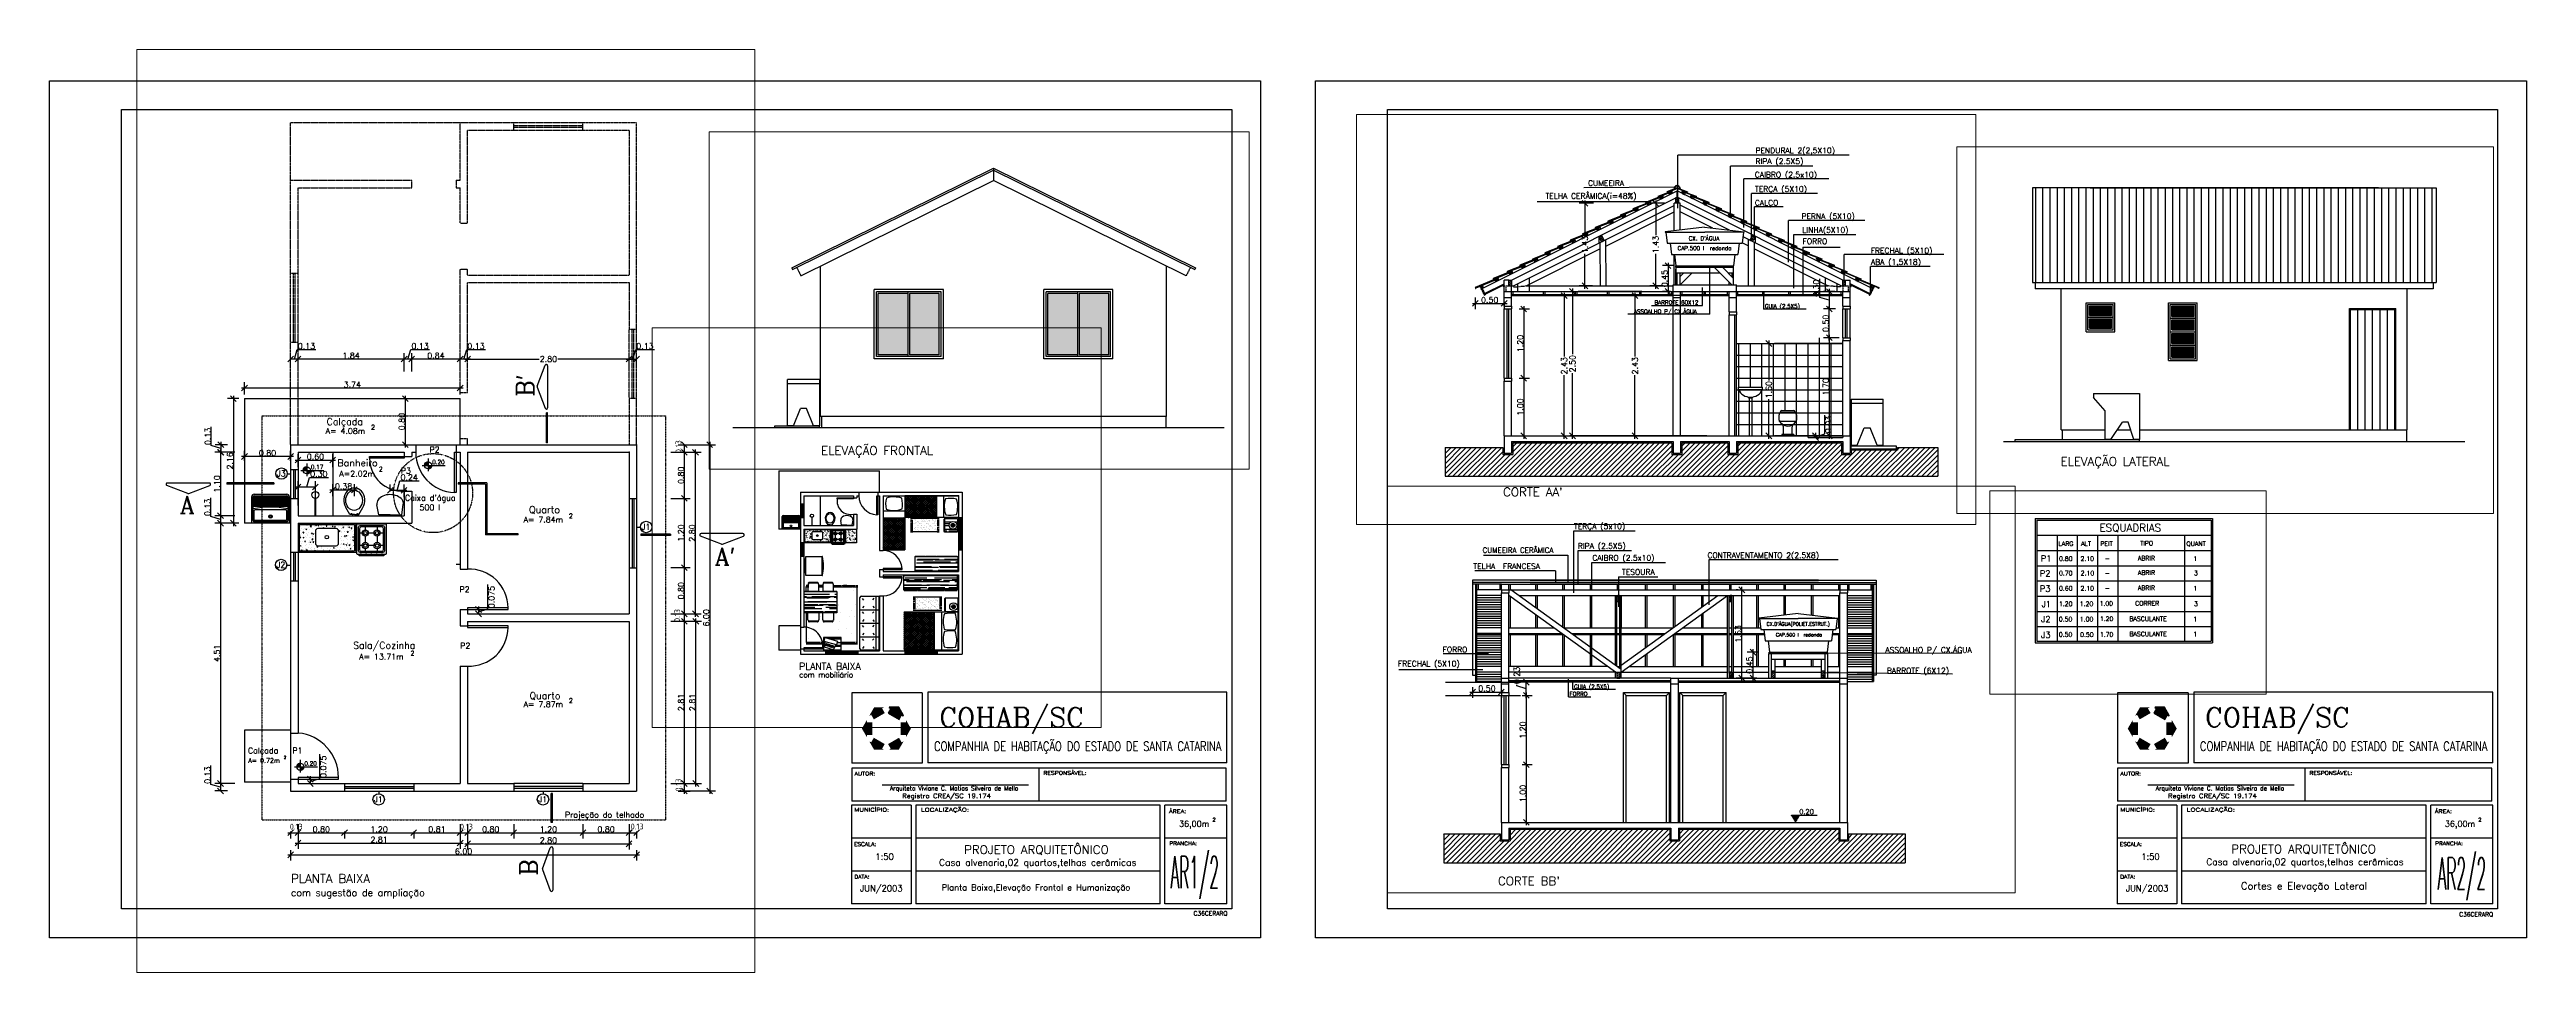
# Paper-space layout 'Layout1' of a CAD drawing. Extents: x 1138 to 1997, y -1999 to -1680.
# The model-space entities are those that its viewports show. They can reach past a viewport. Long polylines and large blocks are cut down to what shows.
import ezdxf
from ezdxf.enums import TextEntityAlignment as Align

# ---------------------------------------------------------------- set-up
doc = ezdxf.new("R2010")
doc.units = 0
doc.header["$LTSCALE"] = 5
doc.linetypes.add('DASHED2', pattern=[0.375, 0.25, -0.125])
doc.layers.get('0').update_dxf_attribs({"linetype": 'CONTINUOUS'})
doc.layers.get('DEFPOINTS').update_dxf_attribs({"linetype": 'CONTINUOUS'})
for name, color, linetype in [('AMPLIAÇÀO', 30, 'CONTINUOUS'), ('AZULEJOS', 30, 'CONTINUOUS'), ('CALC', 30, 'CONTINUOUS'), ('CANO', 1, 'CONTINUOUS'), ('CONCRETO', 5, 'CONTINUOUS'), ('CORTE', 244, 'CONTINUOUS'), ('COTA', 244, 'CONTINUOUS'), ('COTAS', 244, 'CONTINUOUS'), ('EQUIPAMENTOS', 1, 'CONTINUOUS'), ('FORRO', 7, 'CONTINUOUS'), ('JANELA', 1, 'CONTINUOUS'), ('LOGO', 7, 'CONTINUOUS'), ('MADEIRAMENTO', 1, 'CONTINUOUS'), ('PAREDE', 7, 'CONTINUOUS'), ('PISO', 30, 'CONTINUOUS'), ('PORTA', 1, 'CONTINUOUS'), ('PORTA2', 30, 'CONTINUOUS'), ('PROJTELHA', 30, 'CONTINUOUS'), ('SELO', 5, 'CONTINUOUS'), ('TANQUE', 1, 'CONTINUOUS'), ('TELHADO', 20, 'CONTINUOUS'), ('TERRA', 7, 'CONTINUOUS'), ('TEXTO', 1, 'CONTINUOUS'), ('TEXTO2', 30, 'CONTINUOUS'), ('VASO', 1, 'CONTINUOUS'), ('VIEW', 11, 'CONTINUOUS'), ('VISTAL', 30, 'CONTINUOUS'), ('VISTAP', 244, 'CONTINUOUS')]:
    doc.layers.add(name, color=color, linetype=linetype)
doc.styles.add('ROMANC', font='ROMANC.SHX')
doc.styles.get("Standard").update_dxf_attribs({"font": 'ISOCP'})
doc.dimstyles.get("Standard").update_dxf_attribs({"dimtxt": 0.1, "dimasz": 0.1, "dimexe": 0.1, "dimexo": 1.4, "dimgap": 0.01, "dimtad": 0, "dimzin": 0, "dimtxsty": 'ROMANC', "dimblk1": 'OBLIQUE', "dimblk2": 'OBLIQUE', "dimsah": 1, "dimcen": 0.09, "dimdle": 0.05, "dimclrd": 30, "dimclre": 30, "dimclrt": 244, "dimazin": 3, "dimtfac": 1, "dimtofl": 0, "dimtmove": 0, "dimatfit": 3, "dimtolj": 1, "dimtzin": 0})

# ---------------------------------------------------------------- blocks, each defined once
blk = doc.blocks.new('_OBLIQUE')
at = {"color": 0, "linetype": 'BYBLOCK'}
blk.add_line((-0.5, -0.5), (0.5, 0.5), dxfattribs=at)
blk = doc.blocks.new('*D9')
at = {"color": 30, "linetype": 'BYBLOCK'}
for p, q in [((123.544, -43.71), (124.244, -43.71)), ((123.594, -43.832), (123.594, -43.61)), ((124.194, -43.832), (124.194, -43.61))]:
    blk.add_line(p, q, dxfattribs=at)
at = {"layer": 'DEFPOINTS', "color": 0, "linetype": 'BYBLOCK'}
for p in [(124.194, -43.71), (123.594, -45.232), (124.194, -45.232)]:
    blk.add_point(p, dxfattribs=at)
at = {"color": 30, "linetype": 'BYBLOCK', "xscale": 0.1, "yscale": 0.1, "zscale": 0.1, "rotation": 180}
blk.add_blockref('_OBLIQUE', (123.594, -43.71), dxfattribs=at)
at = {"color": 30, "linetype": 'BYBLOCK', "xscale": 0.1, "yscale": 0.1, "zscale": 0.1}
blk.add_blockref('_OBLIQUE', (124.194, -43.71), dxfattribs=at)
at = {"color": 244, "linetype": 'BYBLOCK', "insert": (123.894, -43.65), "char_height": 0.1, "attachment_point": 5, "style": 'ROMANC'}
blk.add_mtext('\\A1;0.60', dxfattribs=at)
blk = doc.blocks.new('*D10')
at = {"color": 30, "linetype": 'BYBLOCK'}
for p, q in [((123.544, -44.176), (123.894, -44.176)), ((123.594, -44.497), (123.594, -44.076)), ((123.744, -44.176), (123.794, -44.011)), ((123.794, -44.011), (124.119, -44.011)), ((123.894, -44.497), (123.894, -44.076))]:
    blk.add_line(p, q, dxfattribs=at)
at = {"layer": 'DEFPOINTS', "color": 0, "linetype": 'BYBLOCK'}
for p in [(123.894, -44.176), (123.594, -45.897), (123.894, -45.897)]:
    blk.add_point(p, dxfattribs=at)
at = {"color": 30, "linetype": 'BYBLOCK', "xscale": 0.1, "yscale": 0.1, "zscale": 0.1, "rotation": 180}
blk.add_blockref('_OBLIQUE', (123.594, -44.176), dxfattribs=at)
at = {"color": 30, "linetype": 'BYBLOCK', "xscale": 0.1, "yscale": 0.1, "zscale": 0.1}
blk.add_blockref('_OBLIQUE', (123.894, -44.176), dxfattribs=at)
at = {"color": 244, "linetype": 'BYBLOCK', "insert": (123.804, -43.951), "char_height": 0.1, "attachment_point": 4, "style": 'ROMANC'}
blk.add_mtext('\\A1;0.30', dxfattribs=at)
blk = doc.blocks.new('*D11')
at = {"color": 30, "linetype": 'BYBLOCK'}
for p, q in [((124.146, -44.226), (124.621, -44.226)), ((124.196, -44.335), (124.196, -44.126)), ((124.571, -44.335), (124.571, -44.126))]:
    blk.add_line(p, q, dxfattribs=at)
at = {"layer": 'DEFPOINTS', "color": 0, "linetype": 'BYBLOCK'}
for p in [(124.571, -44.226), (124.196, -45.735), (124.571, -45.735)]:
    blk.add_point(p, dxfattribs=at)
at = {"color": 30, "linetype": 'BYBLOCK', "xscale": 0.1, "yscale": 0.1, "zscale": 0.1, "rotation": 180}
blk.add_blockref('_OBLIQUE', (124.196, -44.226), dxfattribs=at)
at = {"color": 30, "linetype": 'BYBLOCK', "xscale": 0.1, "yscale": 0.1, "zscale": 0.1}
blk.add_blockref('_OBLIQUE', (124.571, -44.226), dxfattribs=at)
at = {"color": 244, "linetype": 'BYBLOCK', "insert": (124.383, -44.166), "char_height": 0.1, "attachment_point": 5, "style": 'ROMANC'}
blk.add_mtext('\\A1;0.38', dxfattribs=at)
blk = doc.blocks.new('*D12')
at = {"color": 30, "linetype": 'BYBLOCK'}
for p, q in [((125.192, -44.255), (125.192, -44.135)), ((125.482, -44.235), (125.192, -44.235)), ((125.312, -44.235), (125.361, -44.07)), ((125.361, -44.07), (125.696, -44.07)), ((125.432, -44.355), (125.432, -44.135))]:
    blk.add_line(p, q, dxfattribs=at)
at = {"layer": 'DEFPOINTS', "color": 0, "linetype": 'BYBLOCK'}
for p in [(125.192, -44.235), (125.192, -45.655), (125.432, -45.755)]:
    blk.add_point(p, dxfattribs=at)
at = {"color": 30, "linetype": 'BYBLOCK', "xscale": 0.1, "yscale": 0.1, "zscale": 0.1, "rotation": 180}
blk.add_blockref('_OBLIQUE', (125.192, -44.235), dxfattribs=at)
at = {"color": 30, "linetype": 'BYBLOCK', "xscale": 0.1, "yscale": 0.1, "zscale": 0.1}
blk.add_blockref('_OBLIQUE', (125.432, -44.235), dxfattribs=at)
at = {"color": 244, "linetype": 'BYBLOCK', "insert": (125.371, -44.01), "char_height": 0.1, "attachment_point": 4, "style": 'ROMANC'}
blk.add_mtext('\\A1;0.24', dxfattribs=at)
blk = doc.blocks.new('*X8')
at = {"color": 0, "linetype": 'CONTINUOUS'}
for p, q in [((217.21, -877.821), (217.294, -877.736)), ((217.21, -877.819), (217.292, -877.737)), ((217.21, -877.817), (217.291, -877.737)), ((217.21, -877.816), (217.289, -877.737)), ((217.21, -877.814), (217.287, -877.737)), ((217.21, -877.812), (217.285, -877.737)), ((217.21, -877.81), (217.283, -877.737)), ((217.211, -877.822), (217.295, -877.737)), ((217.211, -877.807), (217.281, -877.738)), ((217.211, -877.805), (217.278, -877.738)), ((217.212, -877.822), (217.295, -877.739)), ((217.212, -877.803), (217.276, -877.739)), ((217.212, -877.801), (217.274, -877.739)), ((217.213, -877.798), (217.271, -877.74)), ((217.214, -877.822), (217.295, -877.741)), ((217.214, -877.796), (217.269, -877.741)), ((217.215, -877.793), (217.266, -877.741)), ((217.216, -877.822), (217.295, -877.743)), ((217.216, -877.79), (217.263, -877.743)), ((217.217, -877.787), (217.26, -877.744)), ((217.218, -877.822), (217.295, -877.744)), ((217.219, -877.784), (217.257, -877.745)), ((217.219, -877.822), (217.295, -877.746)), ((217.22, -877.78), (217.253, -877.747)), ((217.221, -877.822), (217.295, -877.748)), ((217.223, -877.822), (217.295, -877.75)), ((217.223, -877.776), (217.249, -877.75)), ((217.225, -877.822), (217.295, -877.752)), ((217.226, -877.822), (217.295, -877.753)), ((217.227, -877.77), (217.243, -877.754)), ((217.228, -877.822), (217.295, -877.755)), ((217.23, -877.822), (217.295, -877.757)), ((217.232, -877.822), (217.295, -877.759)), ((217.234, -877.822), (217.295, -877.76)), ((217.235, -877.822), (217.295, -877.762)), ((217.237, -877.822), (217.295, -877.764)), ((217.239, -877.822), (217.295, -877.766)), ((217.241, -877.822), (217.295, -877.767)), ((217.242, -877.822), (217.295, -877.769)), ((217.244, -877.822), (217.295, -877.771)), ((217.246, -877.822), (217.295, -877.773)), ((217.248, -877.822), (217.295, -877.775)), ((217.249, -877.822), (217.295, -877.776)), ((217.251, -877.822), (217.295, -877.778)), ((217.253, -877.822), (217.295, -877.78)), ((217.255, -877.822), (217.295, -877.782)), ((217.257, -877.822), (217.295, -877.783)), ((217.258, -877.822), (217.295, -877.785)), ((217.26, -877.822), (217.295, -877.787)), ((217.262, -877.822), (217.295, -877.789)), ((217.264, -877.822), (217.295, -877.79)), ((217.265, -877.822), (217.295, -877.792)), ((217.267, -877.822), (217.295, -877.794)), ((217.269, -877.822), (217.295, -877.796)), ((217.271, -877.822), (217.295, -877.798)), ((217.272, -877.822), (217.295, -877.799)), ((217.274, -877.822), (217.295, -877.801)), ((217.276, -877.822), (217.295, -877.803)), ((217.278, -877.822), (217.295, -877.805)), ((217.279, -877.822), (217.295, -877.806)), ((217.281, -877.822), (217.295, -877.808)), ((217.283, -877.822), (217.295, -877.81)), ((217.285, -877.822), (217.295, -877.812)), ((217.287, -877.822), (217.295, -877.813)), ((217.288, -877.822), (217.295, -877.815)), ((217.29, -877.822), (217.295, -877.817)), ((217.292, -877.822), (217.295, -877.819)), ((217.294, -877.822), (217.295, -877.821)), ((217.295, -877.822), (217.295, -877.822)), ((217.295, -877.824), (217.297, -877.822)), ((217.295, -877.826), (217.299, -877.822)), ((217.295, -877.828), (217.301, -877.822)), ((217.295, -877.829), (217.302, -877.822)), ((217.295, -877.831), (217.304, -877.822)), ((217.295, -877.833), (217.306, -877.822)), ((217.295, -877.835), (217.308, -877.822)), ((217.295, -877.836), (217.31, -877.822)), ((217.295, -877.838), (217.311, -877.822)), ((217.295, -877.84), (217.313, -877.822)), ((217.295, -877.842), (217.315, -877.822)), ((217.295, -877.843), (217.317, -877.822)), ((217.295, -877.845), (217.318, -877.822)), ((217.295, -877.847), (217.32, -877.822)), ((217.295, -877.849), (217.322, -877.822)), ((217.295, -877.851), (217.324, -877.822)), ((217.295, -877.852), (217.325, -877.822)), ((217.295, -877.854), (217.327, -877.822)), ((217.295, -877.856), (217.329, -877.822)), ((217.295, -877.858), (217.331, -877.822)), ((217.295, -877.859), (217.333, -877.822)), ((217.295, -877.861), (217.334, -877.822)), ((217.295, -877.863), (217.336, -877.822)), ((217.295, -877.865), (217.338, -877.822)), ((217.295, -877.866), (217.34, -877.822)), ((217.295, -877.868), (217.341, -877.822)), ((217.295, -877.87), (217.343, -877.822)), ((217.295, -877.872), (217.345, -877.822)), ((217.295, -877.874), (217.347, -877.822)), ((217.295, -877.875), (217.348, -877.822)), ((217.295, -877.877), (217.35, -877.822)), ((217.295, -877.879), (217.352, -877.822)), ((217.295, -877.881), (217.354, -877.822)), ((217.295, -877.882), (217.355, -877.822)), ((217.295, -877.884), (217.357, -877.822)), ((217.295, -877.886), (217.359, -877.822)), ((217.295, -877.888), (217.361, -877.822)), ((217.295, -877.889), (217.363, -877.822)), ((217.295, -877.891), (217.364, -877.822)), ((217.295, -877.893), (217.366, -877.822)), ((217.295, -877.895), (217.368, -877.822)), ((217.295, -877.897), (217.37, -877.822)), ((217.295, -877.898), (217.371, -877.822)), ((217.295, -877.9), (217.373, -877.822)), ((217.295, -877.902), (217.375, -877.822)), ((217.295, -877.904), (217.377, -877.822)), ((217.295, -877.905), (217.378, -877.822)), ((217.295, -877.907), (217.38, -877.822)), ((217.297, -877.907), (217.38, -877.823)), ((217.298, -877.907), (217.38, -877.825)), ((217.3, -877.907), (217.38, -877.827)), ((217.302, -877.907), (217.38, -877.829)), ((217.304, -877.907), (217.38, -877.831)), ((217.306, -877.907), (217.38, -877.833)), ((217.308, -877.906), (217.379, -877.835)), ((217.31, -877.906), (217.379, -877.837)), ((217.313, -877.906), (217.379, -877.839)), ((217.315, -877.905), (217.378, -877.842)), ((217.317, -877.904), (217.378, -877.844)), ((217.32, -877.904), (217.377, -877.847)), ((217.322, -877.903), (217.376, -877.849)), ((217.325, -877.902), (217.375, -877.852)), ((217.328, -877.901), (217.374, -877.855)), ((217.331, -877.899), (217.373, -877.858)), ((217.335, -877.898), (217.371, -877.861)), ((217.339, -877.895), (217.369, -877.865)), ((217.343, -877.892), (217.365, -877.87)), ((217.351, -877.886), (217.359, -877.878))]:
    blk.add_line(p, q, dxfattribs=at)
blk = doc.blocks.new('*D13')
at = {"color": 30, "linetype": 'BYBLOCK'}
for p, q in [((123.544, -50.168), (124.449, -50.168)), ((124.399, -50.147), (124.399, -50.268))]:
    blk.add_line(p, q, dxfattribs=at)
at = {"layer": 'DEFPOINTS', "color": 0, "linetype": 'BYBLOCK'}
for p in [(123.594, -48.617), (124.399, -48.747), (124.399, -50.168)]:
    blk.add_point(p, dxfattribs=at)
at = {"color": 30, "linetype": 'BYBLOCK', "xscale": 0.1, "yscale": 0.1, "zscale": 0.1, "rotation": 180}
blk.add_blockref('_OBLIQUE', (123.594, -50.168), dxfattribs=at)
at = {"color": 30, "linetype": 'BYBLOCK', "xscale": 0.1, "yscale": 0.1, "zscale": 0.1}
blk.add_blockref('_OBLIQUE', (124.399, -50.168), dxfattribs=at)
at = {"color": 244, "linetype": 'BYBLOCK', "insert": (123.997, -50.108), "char_height": 0.1, "attachment_point": 5, "style": 'ROMANC'}
blk.add_mtext('\\A1;0.80', dxfattribs=at)
blk = doc.blocks.new('*D14')
at = {"color": 30, "linetype": 'BYBLOCK'}
for p, q in [((124.349, -50.168), (125.649, -50.168)), ((125.599, -50.147), (125.599, -50.268))]:
    blk.add_line(p, q, dxfattribs=at)
at = {"layer": 'DEFPOINTS', "color": 0, "linetype": 'BYBLOCK'}
for p in [(124.399, -48.747), (125.599, -48.747), (125.599, -50.168)]:
    blk.add_point(p, dxfattribs=at)
at = {"color": 30, "linetype": 'BYBLOCK', "xscale": 0.1, "yscale": 0.1, "zscale": 0.1, "rotation": 180}
blk.add_blockref('_OBLIQUE', (124.399, -50.168), dxfattribs=at)
at = {"color": 30, "linetype": 'BYBLOCK', "xscale": 0.1, "yscale": 0.1, "zscale": 0.1}
blk.add_blockref('_OBLIQUE', (125.599, -50.168), dxfattribs=at)
at = {"color": 244, "linetype": 'BYBLOCK', "insert": (124.999, -50.108), "char_height": 0.1, "attachment_point": 5, "style": 'ROMANC'}
blk.add_mtext('\\A1;1.20', dxfattribs=at)
blk = doc.blocks.new('*D15')
at = {"color": 30, "linetype": 'BYBLOCK'}
for p, q in [((125.549, -50.168), (126.454, -50.168)), ((126.404, -50.017), (126.404, -50.268))]:
    blk.add_line(p, q, dxfattribs=at)
at = {"layer": 'DEFPOINTS', "color": 0, "linetype": 'BYBLOCK'}
for p in [(125.599, -48.747), (126.404, -48.617), (126.404, -50.168)]:
    blk.add_point(p, dxfattribs=at)
at = {"color": 30, "linetype": 'BYBLOCK', "xscale": 0.1, "yscale": 0.1, "zscale": 0.1, "rotation": 180}
blk.add_blockref('_OBLIQUE', (125.599, -50.168), dxfattribs=at)
at = {"color": 30, "linetype": 'BYBLOCK', "xscale": 0.1, "yscale": 0.1, "zscale": 0.1}
blk.add_blockref('_OBLIQUE', (126.404, -50.168), dxfattribs=at)
at = {"color": 244, "linetype": 'BYBLOCK', "insert": (126.002, -50.108), "char_height": 0.1, "attachment_point": 5, "style": 'ROMANC'}
blk.add_mtext('\\A1;0.81', dxfattribs=at)
blk = doc.blocks.new('*D16')
at = {"color": 30, "linetype": 'BYBLOCK'}
for p, q in [((126.484, -50.168), (127.384, -50.168)), ((127.334, -50.017), (127.334, -50.268))]:
    blk.add_line(p, q, dxfattribs=at)
at = {"layer": 'DEFPOINTS', "color": 0, "linetype": 'BYBLOCK'}
for p in [(126.534, -48.617), (127.334, -48.617), (127.334, -50.168)]:
    blk.add_point(p, dxfattribs=at)
at = {"color": 30, "linetype": 'BYBLOCK', "xscale": 0.1, "yscale": 0.1, "zscale": 0.1, "rotation": 180}
blk.add_blockref('_OBLIQUE', (126.534, -50.168), dxfattribs=at)
at = {"color": 30, "linetype": 'BYBLOCK', "xscale": 0.1, "yscale": 0.1, "zscale": 0.1}
blk.add_blockref('_OBLIQUE', (127.334, -50.168), dxfattribs=at)
at = {"color": 244, "linetype": 'BYBLOCK', "insert": (126.934, -50.108), "char_height": 0.1, "attachment_point": 5, "style": 'ROMANC'}
blk.add_mtext('\\A1;0.80', dxfattribs=at)
blk = doc.blocks.new('*D17')
at = {"color": 30, "linetype": 'BYBLOCK'}
for p, q in [((127.284, -50.168), (128.584, -50.168)), ((128.534, -50.017), (128.534, -50.268))]:
    blk.add_line(p, q, dxfattribs=at)
at = {"layer": 'DEFPOINTS', "color": 0, "linetype": 'BYBLOCK'}
for p in [(127.334, -48.617), (128.534, -48.617), (128.534, -50.168)]:
    blk.add_point(p, dxfattribs=at)
at = {"color": 30, "linetype": 'BYBLOCK', "xscale": 0.1, "yscale": 0.1, "zscale": 0.1, "rotation": 180}
blk.add_blockref('_OBLIQUE', (127.334, -50.168), dxfattribs=at)
at = {"color": 30, "linetype": 'BYBLOCK', "xscale": 0.1, "yscale": 0.1, "zscale": 0.1}
blk.add_blockref('_OBLIQUE', (128.534, -50.168), dxfattribs=at)
at = {"color": 244, "linetype": 'BYBLOCK', "insert": (127.934, -50.108), "char_height": 0.1, "attachment_point": 5, "style": 'ROMANC'}
blk.add_mtext('\\A1;1.20', dxfattribs=at)
blk = doc.blocks.new('*D18')
at = {"color": 30, "linetype": 'BYBLOCK'}
for p, q in [((128.484, -50.168), (129.384, -50.168)), ((129.334, -50.017), (129.334, -50.268))]:
    blk.add_line(p, q, dxfattribs=at)
at = {"layer": 'DEFPOINTS', "color": 0, "linetype": 'BYBLOCK'}
for p in [(128.534, -48.617), (129.334, -48.617), (129.334, -50.168)]:
    blk.add_point(p, dxfattribs=at)
at = {"color": 30, "linetype": 'BYBLOCK', "xscale": 0.1, "yscale": 0.1, "zscale": 0.1, "rotation": 180}
blk.add_blockref('_OBLIQUE', (128.534, -50.168), dxfattribs=at)
at = {"color": 30, "linetype": 'BYBLOCK', "xscale": 0.1, "yscale": 0.1, "zscale": 0.1}
blk.add_blockref('_OBLIQUE', (129.334, -50.168), dxfattribs=at)
at = {"color": 244, "linetype": 'BYBLOCK', "insert": (128.934, -50.108), "char_height": 0.1, "attachment_point": 5, "style": 'ROMANC'}
blk.add_mtext('\\A1;0.80', dxfattribs=at)
blk = doc.blocks.new('*D19')
at = {"color": 30, "linetype": 'BYBLOCK'}
for p, q in [((123.544, -50.347), (126.454, -50.347)), ((123.594, -50.258), (123.594, -50.447)), ((126.404, -50.258), (126.404, -50.447))]:
    blk.add_line(p, q, dxfattribs=at)
at = {"layer": 'DEFPOINTS', "color": 0, "linetype": 'BYBLOCK'}
for p in [(123.594, -48.858), (126.404, -48.858), (126.404, -50.347)]:
    blk.add_point(p, dxfattribs=at)
at = {"color": 30, "linetype": 'BYBLOCK', "xscale": 0.1, "yscale": 0.1, "zscale": 0.1, "rotation": 180}
blk.add_blockref('_OBLIQUE', (123.594, -50.347), dxfattribs=at)
at = {"color": 30, "linetype": 'BYBLOCK', "xscale": 0.1, "yscale": 0.1, "zscale": 0.1}
blk.add_blockref('_OBLIQUE', (126.404, -50.347), dxfattribs=at)
at = {"color": 244, "linetype": 'BYBLOCK', "insert": (124.999, -50.287), "char_height": 0.1, "attachment_point": 5, "style": 'ROMANC'}
blk.add_mtext('\\A1;2.81', dxfattribs=at)
blk = doc.blocks.new('*D20')
at = {"color": 30, "linetype": 'BYBLOCK'}
for p, q in [((126.484, -50.359), (129.384, -50.359)), ((126.534, -50.258), (126.534, -50.459)), ((129.334, -50.258), (129.334, -50.459))]:
    blk.add_line(p, q, dxfattribs=at)
at = {"layer": 'DEFPOINTS', "color": 0, "linetype": 'BYBLOCK'}
for p in [(126.534, -48.858), (129.334, -48.858), (129.334, -50.359)]:
    blk.add_point(p, dxfattribs=at)
at = {"color": 30, "linetype": 'BYBLOCK', "xscale": 0.1, "yscale": 0.1, "zscale": 0.1, "rotation": 180}
blk.add_blockref('_OBLIQUE', (126.534, -50.359), dxfattribs=at)
at = {"color": 30, "linetype": 'BYBLOCK', "xscale": 0.1, "yscale": 0.1, "zscale": 0.1}
blk.add_blockref('_OBLIQUE', (129.334, -50.359), dxfattribs=at)
at = {"color": 244, "linetype": 'BYBLOCK', "insert": (127.934, -50.299), "char_height": 0.1, "attachment_point": 5, "style": 'ROMANC'}
blk.add_mtext('\\A1;2.80', dxfattribs=at)
blk = doc.blocks.new('*D21')
at = {"color": 30, "linetype": 'BYBLOCK'}
for p, q in [((123.414, -50.551), (129.514, -50.551)), ((123.464, -50.472), (123.464, -50.651)), ((129.464, -50.472), (129.464, -50.651))]:
    blk.add_line(p, q, dxfattribs=at)
at = {"layer": 'DEFPOINTS', "color": 0, "linetype": 'BYBLOCK'}
for p in [(123.464, -49.072), (129.464, -49.072), (129.464, -50.551)]:
    blk.add_point(p, dxfattribs=at)
at = {"color": 30, "linetype": 'BYBLOCK', "xscale": 0.1, "yscale": 0.1, "zscale": 0.1, "rotation": 180}
blk.add_blockref('_OBLIQUE', (123.464, -50.551), dxfattribs=at)
at = {"color": 30, "linetype": 'BYBLOCK', "xscale": 0.1, "yscale": 0.1, "zscale": 0.1}
blk.add_blockref('_OBLIQUE', (129.464, -50.551), dxfattribs=at)
at = {"color": 244, "linetype": 'BYBLOCK', "insert": (126.464, -50.491), "char_height": 0.1, "attachment_point": 5, "style": 'ROMANC'}
blk.add_mtext('\\A1;6.00', dxfattribs=at)
blk = doc.blocks.new('*D22')
at = {"color": 30, "linetype": 'BYBLOCK'}
for p, q in [((130.056, -46.504), (130.393, -46.504)), ((130.293, -49.364), (130.293, -46.454))]:
    blk.add_line(p, q, dxfattribs=at)
at = {"layer": 'DEFPOINTS', "color": 0, "linetype": 'BYBLOCK'}
for p in [(128.656, -46.504), (130.293, -46.504), (128.656, -49.314)]:
    blk.add_point(p, dxfattribs=at)
at = {"color": 30, "linetype": 'BYBLOCK', "xscale": 0.1, "yscale": 0.1, "zscale": 0.1}
for p, rotation in [((130.293, -46.504), 90), ((130.293, -49.314), 270)]:
    blk.add_blockref('_OBLIQUE', p, dxfattribs=dict(at, rotation=rotation))
at = {"color": 244, "linetype": 'BYBLOCK', "insert": (130.233, -47.909), "char_height": 0.1, "attachment_point": 5, "rotation": 90, "style": 'ROMANC'}
blk.add_mtext('\\A1;2.81', dxfattribs=at)
blk = doc.blocks.new('*D23')
at = {"color": 30, "linetype": 'BYBLOCK'}
for p, q in [((130.293, -46.424), (130.293, -45.524)), ((130.056, -45.574), (130.393, -45.574))]:
    blk.add_line(p, q, dxfattribs=at)
at = {"layer": 'DEFPOINTS', "color": 0, "linetype": 'BYBLOCK'}
for p in [(128.656, -45.574), (130.293, -45.574), (128.656, -46.374)]:
    blk.add_point(p, dxfattribs=at)
at = {"color": 30, "linetype": 'BYBLOCK', "xscale": 0.1, "yscale": 0.1, "zscale": 0.1}
for p, rotation in [((130.293, -45.574), 90), ((130.293, -46.374), 270)]:
    blk.add_blockref('_OBLIQUE', p, dxfattribs=dict(at, rotation=rotation))
at = {"color": 244, "linetype": 'BYBLOCK', "insert": (130.233, -45.974), "char_height": 0.1, "attachment_point": 5, "rotation": 90, "style": 'ROMANC'}
blk.add_mtext('\\A1;0.80', dxfattribs=at)
blk = doc.blocks.new('*D24')
at = {"color": 30, "linetype": 'BYBLOCK'}
for p, q in [((130.056, -44.374), (130.393, -44.374)), ((130.293, -45.624), (130.293, -44.324))]:
    blk.add_line(p, q, dxfattribs=at)
at = {"layer": 'DEFPOINTS', "color": 0, "linetype": 'BYBLOCK'}
for p in [(128.656, -44.374), (130.293, -44.374), (128.656, -45.574)]:
    blk.add_point(p, dxfattribs=at)
at = {"color": 30, "linetype": 'BYBLOCK', "xscale": 0.1, "yscale": 0.1, "zscale": 0.1}
for p, rotation in [((130.293, -44.374), 90), ((130.293, -45.574), 270)]:
    blk.add_blockref('_OBLIQUE', p, dxfattribs=dict(at, rotation=rotation))
at = {"color": 244, "linetype": 'BYBLOCK', "insert": (130.233, -44.974), "char_height": 0.1, "attachment_point": 5, "rotation": 90, "style": 'ROMANC'}
blk.add_mtext('\\A1;1.20', dxfattribs=at)
blk = doc.blocks.new('*D25')
at = {"color": 30, "linetype": 'BYBLOCK'}
for p, q in [((130.056, -43.574), (130.393, -43.574)), ((130.293, -44.424), (130.293, -43.524))]:
    blk.add_line(p, q, dxfattribs=at)
at = {"layer": 'DEFPOINTS', "color": 0, "linetype": 'BYBLOCK'}
for p in [(128.656, -43.574), (130.293, -43.574), (128.656, -44.374)]:
    blk.add_point(p, dxfattribs=at)
at = {"color": 30, "linetype": 'BYBLOCK', "xscale": 0.1, "yscale": 0.1, "zscale": 0.1}
for p, rotation in [((130.293, -43.574), 90), ((130.293, -44.374), 270)]:
    blk.add_blockref('_OBLIQUE', p, dxfattribs=dict(at, rotation=rotation))
at = {"color": 244, "linetype": 'BYBLOCK', "insert": (130.233, -43.974), "char_height": 0.1, "attachment_point": 5, "rotation": 90, "style": 'ROMANC'}
blk.add_mtext('\\A1;0.80', dxfattribs=at)
blk = doc.blocks.new('*D26')
at = {"color": 30, "linetype": 'BYBLOCK'}
for p, q in [((130.056, -46.504), (130.591, -46.504)), ((130.491, -49.364), (130.491, -46.454)), ((130.056, -49.314), (130.591, -49.314))]:
    blk.add_line(p, q, dxfattribs=at)
at = {"layer": 'DEFPOINTS', "color": 0, "linetype": 'BYBLOCK'}
for p in [(128.656, -46.504), (130.491, -46.504), (128.656, -49.314)]:
    blk.add_point(p, dxfattribs=at)
at = {"color": 30, "linetype": 'BYBLOCK', "xscale": 0.1, "yscale": 0.1, "zscale": 0.1}
for p, rotation in [((130.491, -46.504), 90), ((130.491, -49.314), 270)]:
    blk.add_blockref('_OBLIQUE', p, dxfattribs=dict(at, rotation=rotation))
at = {"color": 244, "linetype": 'BYBLOCK', "insert": (130.431, -47.909), "char_height": 0.1, "attachment_point": 5, "rotation": 90, "style": 'ROMANC'}
blk.add_mtext('\\A1;2.81', dxfattribs=at)
blk = doc.blocks.new('*D27')
at = {"color": 30, "linetype": 'BYBLOCK'}
for p, q in [((130.056, -43.574), (130.586, -43.574)), ((130.486, -46.424), (130.486, -43.524)), ((130.056, -46.374), (130.586, -46.374))]:
    blk.add_line(p, q, dxfattribs=at)
at = {"layer": 'DEFPOINTS', "color": 0, "linetype": 'BYBLOCK'}
for p in [(128.656, -43.574), (130.486, -43.574), (128.656, -46.374)]:
    blk.add_point(p, dxfattribs=at)
at = {"color": 30, "linetype": 'BYBLOCK', "xscale": 0.1, "yscale": 0.1, "zscale": 0.1}
for p, rotation in [((130.486, -43.574), 90), ((130.486, -46.374), 270)]:
    blk.add_blockref('_OBLIQUE', p, dxfattribs=dict(at, rotation=rotation))
at = {"color": 244, "linetype": 'BYBLOCK', "insert": (130.426, -44.974), "char_height": 0.1, "attachment_point": 5, "rotation": 90, "style": 'ROMANC'}
blk.add_mtext('\\A1;2.80', dxfattribs=at)
blk = doc.blocks.new('*D28')
at = {"color": 30, "linetype": 'BYBLOCK'}
for p, q in [((130.186, -43.444), (130.832, -43.444)), ((130.732, -43.394), (130.732, -49.494)), ((130.186, -49.444), (130.832, -49.444))]:
    blk.add_line(p, q, dxfattribs=at)
at = {"layer": 'DEFPOINTS', "color": 0, "linetype": 'BYBLOCK'}
for p in [(128.786, -43.444), (128.786, -49.444), (130.732, -49.444)]:
    blk.add_point(p, dxfattribs=at)
at = {"color": 30, "linetype": 'BYBLOCK', "xscale": 0.1, "yscale": 0.1, "zscale": 0.1}
for p, rotation in [((130.732, -43.444), 90), ((130.732, -49.444), 270)]:
    blk.add_blockref('_OBLIQUE', p, dxfattribs=dict(at, rotation=rotation))
at = {"color": 244, "linetype": 'BYBLOCK', "insert": (130.672, -46.444), "char_height": 0.1, "attachment_point": 5, "rotation": 90, "style": 'ROMANC'}
blk.add_mtext('\\A1;6.00', dxfattribs=at)
blk = doc.blocks.new('*D29')
at = {"color": 30, "linetype": 'BYBLOCK'}
for p, q in [((125.235, -42.644), (125.552, -42.644)), ((125.452, -42.594), (125.452, -43.494)), ((125.165, -43.444), (125.552, -43.444))]:
    blk.add_line(p, q, dxfattribs=at)
at = {"layer": 'DEFPOINTS', "color": 0, "linetype": 'BYBLOCK'}
for p in [(123.835, -42.644), (123.765, -43.444), (125.452, -43.444)]:
    blk.add_point(p, dxfattribs=at)
at = {"color": 30, "linetype": 'BYBLOCK', "xscale": 0.1, "yscale": 0.1, "zscale": 0.1}
for p, rotation in [((125.452, -42.644), 90), ((125.452, -43.444), 270)]:
    blk.add_blockref('_OBLIQUE', p, dxfattribs=dict(at, rotation=rotation))
at = {"color": 244, "linetype": 'BYBLOCK', "insert": (125.392, -43.044), "char_height": 0.1, "attachment_point": 5, "rotation": 90, "style": 'ROMANC'}
blk.add_mtext('\\A1;0.80', dxfattribs=at)
blk = doc.blocks.new('*D30')
at = {"color": 30, "linetype": 'BYBLOCK'}
for p, q in [((123.514, -43.648), (122.614, -43.648)), ((122.664, -43.724), (122.664, -43.548)), ((123.464, -43.724), (123.464, -43.548))]:
    blk.add_line(p, q, dxfattribs=at)
at = {"layer": 'DEFPOINTS', "color": 0, "linetype": 'BYBLOCK'}
for p in [(122.664, -43.648), (122.664, -45.124), (123.464, -45.124)]:
    blk.add_point(p, dxfattribs=at)
at = {"color": 30, "linetype": 'BYBLOCK', "xscale": 0.1, "yscale": 0.1, "zscale": 0.1, "rotation": 180}
blk.add_blockref('_OBLIQUE', (122.664, -43.648), dxfattribs=at)
at = {"color": 30, "linetype": 'BYBLOCK', "xscale": 0.1, "yscale": 0.1, "zscale": 0.1}
blk.add_blockref('_OBLIQUE', (123.464, -43.648), dxfattribs=at)
at = {"color": 244, "linetype": 'BYBLOCK', "insert": (123.064, -43.588), "char_height": 0.1, "attachment_point": 5, "style": 'ROMANC'}
blk.add_mtext('\\A1;0.80', dxfattribs=at)
blk = doc.blocks.new('*D31')
at = {"color": 30, "linetype": 'BYBLOCK'}
for p, q in [((126.454, -42.462), (122.614, -42.462)), ((122.664, -42.573), (122.664, -42.362)), ((126.404, -42.573), (126.404, -42.362))]:
    blk.add_line(p, q, dxfattribs=at)
at = {"layer": 'DEFPOINTS', "color": 0, "linetype": 'BYBLOCK'}
for p in [(122.664, -42.462), (122.664, -43.973), (126.404, -43.973)]:
    blk.add_point(p, dxfattribs=at)
at = {"color": 30, "linetype": 'BYBLOCK', "xscale": 0.1, "yscale": 0.1, "zscale": 0.1, "rotation": 180}
blk.add_blockref('_OBLIQUE', (122.664, -42.462), dxfattribs=at)
at = {"color": 30, "linetype": 'BYBLOCK', "xscale": 0.1, "yscale": 0.1, "zscale": 0.1}
blk.add_blockref('_OBLIQUE', (126.404, -42.462), dxfattribs=at)
at = {"color": 244, "linetype": 'BYBLOCK', "insert": (124.534, -42.402), "char_height": 0.1, "attachment_point": 5, "style": 'ROMANC'}
blk.add_mtext('\\A1;3.74', dxfattribs=at)
blk = doc.blocks.new('*D32')
at = {"color": 30, "linetype": 'BYBLOCK'}
for p, q in [((122.564, -42.644), (122.372, -42.644)), ((122.472, -42.594), (122.472, -44.854)), ((122.564, -44.804), (122.372, -44.804))]:
    blk.add_line(p, q, dxfattribs=at)
at = {"layer": 'DEFPOINTS', "color": 0, "linetype": 'BYBLOCK'}
for p in [(123.964, -42.644), (122.472, -44.804), (123.964, -44.804)]:
    blk.add_point(p, dxfattribs=at)
at = {"color": 30, "linetype": 'BYBLOCK', "xscale": 0.1, "yscale": 0.1, "zscale": 0.1}
for p, rotation in [((122.472, -42.644), 90), ((122.472, -44.804), 270)]:
    blk.add_blockref('_OBLIQUE', p, dxfattribs=dict(at, rotation=rotation))
at = {"color": 244, "linetype": 'BYBLOCK', "insert": (122.412, -43.724), "char_height": 0.1, "attachment_point": 5, "rotation": 90, "style": 'ROMANC'}
blk.add_mtext('\\A1;2.16', dxfattribs=at)
blk = doc.blocks.new('*D33')
at = {"color": 30, "linetype": 'BYBLOCK'}
for p, q in [((129.284, -41.96), (129.464, -41.96)), ((129.334, -42.174), (129.334, -41.86)), ((129.399, -41.96), (129.449, -41.795)), ((129.449, -41.795), (129.774, -41.795)), ((129.464, -42.044), (129.464, -41.86))]:
    blk.add_line(p, q, dxfattribs=at)
at = {"layer": 'DEFPOINTS', "color": 0, "linetype": 'BYBLOCK'}
for p in [(129.464, -41.96), (129.334, -43.574), (129.464, -43.444)]:
    blk.add_point(p, dxfattribs=at)
at = {"color": 30, "linetype": 'BYBLOCK', "xscale": 0.1, "yscale": 0.1, "zscale": 0.1, "rotation": 180}
blk.add_blockref('_OBLIQUE', (129.334, -41.96), dxfattribs=at)
at = {"color": 30, "linetype": 'BYBLOCK', "xscale": 0.1, "yscale": 0.1, "zscale": 0.1}
blk.add_blockref('_OBLIQUE', (129.464, -41.96), dxfattribs=at)
at = {"color": 244, "linetype": 'BYBLOCK', "insert": (129.459, -41.735), "char_height": 0.1, "attachment_point": 4, "style": 'ROMANC'}
blk.add_mtext('\\A1;0.13', dxfattribs=at)
blk = doc.blocks.new('*D34')
at = {"color": 30, "linetype": 'BYBLOCK'}
for p, q in [((126.404, -42.174), (126.404, -41.86)), ((126.584, -41.96), (126.404, -41.96)), ((126.469, -41.96), (126.519, -41.795)), ((126.519, -41.795), (126.844, -41.795))]:
    blk.add_line(p, q, dxfattribs=at)
at = {"layer": 'DEFPOINTS', "color": 0, "linetype": 'BYBLOCK'}
for p in [(126.404, -41.96), (126.404, -43.574), (126.534, -43.574)]:
    blk.add_point(p, dxfattribs=at)
at = {"color": 30, "linetype": 'BYBLOCK', "xscale": 0.1, "yscale": 0.1, "zscale": 0.1, "rotation": 180}
blk.add_blockref('_OBLIQUE', (126.404, -41.96), dxfattribs=at)
at = {"color": 30, "linetype": 'BYBLOCK', "xscale": 0.1, "yscale": 0.1, "zscale": 0.1}
blk.add_blockref('_OBLIQUE', (126.534, -41.96), dxfattribs=at)
at = {"color": 244, "linetype": 'BYBLOCK', "insert": (126.529, -41.735), "char_height": 0.1, "attachment_point": 4, "style": 'ROMANC'}
blk.add_mtext('\\A1;0.13', dxfattribs=at)
blk = doc.blocks.new('*D35')
at = {"color": 30, "linetype": 'BYBLOCK'}
for p, q in [((126.454, -41.96), (125.514, -41.96)), ((125.564, -42.174), (125.564, -41.86))]:
    blk.add_line(p, q, dxfattribs=at)
at = {"layer": 'DEFPOINTS', "color": 0, "linetype": 'BYBLOCK'}
for p in [(125.564, -41.96), (125.564, -43.574), (126.404, -43.574)]:
    blk.add_point(p, dxfattribs=at)
at = {"color": 30, "linetype": 'BYBLOCK', "xscale": 0.1, "yscale": 0.1, "zscale": 0.1, "rotation": 180}
blk.add_blockref('_OBLIQUE', (125.564, -41.96), dxfattribs=at)
at = {"color": 30, "linetype": 'BYBLOCK', "xscale": 0.1, "yscale": 0.1, "zscale": 0.1}
blk.add_blockref('_OBLIQUE', (126.404, -41.96), dxfattribs=at)
at = {"color": 244, "linetype": 'BYBLOCK', "insert": (125.984, -41.9), "char_height": 0.1, "attachment_point": 5, "style": 'ROMANC'}
blk.add_mtext('\\A1;0.84', dxfattribs=at)
blk = doc.blocks.new('*D36')
at = {"color": 30, "linetype": 'BYBLOCK'}
for p, q in [((125.434, -42.174), (125.434, -41.86)), ((125.614, -41.96), (125.434, -41.96)), ((125.499, -41.96), (125.549, -41.795)), ((125.549, -41.795), (125.874, -41.795))]:
    blk.add_line(p, q, dxfattribs=at)
at = {"layer": 'DEFPOINTS', "color": 0, "linetype": 'BYBLOCK'}
for p in [(125.434, -41.96), (125.434, -43.574), (125.564, -43.574)]:
    blk.add_point(p, dxfattribs=at)
at = {"color": 30, "linetype": 'BYBLOCK', "xscale": 0.1, "yscale": 0.1, "zscale": 0.1, "rotation": 180}
blk.add_blockref('_OBLIQUE', (125.434, -41.96), dxfattribs=at)
at = {"color": 30, "linetype": 'BYBLOCK', "xscale": 0.1, "yscale": 0.1, "zscale": 0.1}
blk.add_blockref('_OBLIQUE', (125.564, -41.96), dxfattribs=at)
at = {"color": 244, "linetype": 'BYBLOCK', "insert": (125.559, -41.735), "char_height": 0.1, "attachment_point": 4, "style": 'ROMANC'}
blk.add_mtext('\\A1;0.13', dxfattribs=at)
blk = doc.blocks.new('*D37')
at = {"color": 30, "linetype": 'BYBLOCK'}
for p, q in [((125.484, -41.96), (123.544, -41.96)), ((123.594, -42.174), (123.594, -41.86))]:
    blk.add_line(p, q, dxfattribs=at)
at = {"layer": 'DEFPOINTS', "color": 0, "linetype": 'BYBLOCK'}
for p in [(123.594, -41.96), (123.594, -43.574), (125.434, -43.574)]:
    blk.add_point(p, dxfattribs=at)
at = {"color": 30, "linetype": 'BYBLOCK', "xscale": 0.1, "yscale": 0.1, "zscale": 0.1, "rotation": 180}
blk.add_blockref('_OBLIQUE', (123.594, -41.96), dxfattribs=at)
at = {"color": 30, "linetype": 'BYBLOCK', "xscale": 0.1, "yscale": 0.1, "zscale": 0.1}
blk.add_blockref('_OBLIQUE', (125.434, -41.96), dxfattribs=at)
at = {"color": 244, "linetype": 'BYBLOCK', "insert": (124.514, -41.9), "char_height": 0.1, "attachment_point": 5, "style": 'ROMANC'}
blk.add_mtext('\\A1;1.84', dxfattribs=at)
blk = doc.blocks.new('*D38')
at = {"color": 30, "linetype": 'BYBLOCK'}
for p, q in [((123.464, -42.044), (123.464, -41.86)), ((123.644, -41.96), (123.464, -41.96)), ((123.529, -41.96), (123.579, -41.795)), ((123.579, -41.795), (123.904, -41.795))]:
    blk.add_line(p, q, dxfattribs=at)
at = {"layer": 'DEFPOINTS', "color": 0, "linetype": 'BYBLOCK'}
for p in [(123.464, -41.96), (123.464, -43.444), (123.594, -43.574)]:
    blk.add_point(p, dxfattribs=at)
at = {"color": 30, "linetype": 'BYBLOCK', "xscale": 0.1, "yscale": 0.1, "zscale": 0.1, "rotation": 180}
blk.add_blockref('_OBLIQUE', (123.464, -41.96), dxfattribs=at)
at = {"color": 30, "linetype": 'BYBLOCK', "xscale": 0.1, "yscale": 0.1, "zscale": 0.1}
blk.add_blockref('_OBLIQUE', (123.594, -41.96), dxfattribs=at)
at = {"color": 244, "linetype": 'BYBLOCK', "insert": (123.589, -41.735), "char_height": 0.1, "attachment_point": 4, "style": 'ROMANC'}
blk.add_mtext('\\A1;0.13', dxfattribs=at)
blk = doc.blocks.new('*D39')
at = {"color": 30, "linetype": 'BYBLOCK'}
for p, q in [((122.089, -43.46), (122.089, -43.135)), ((122.254, -43.509), (122.089, -43.46)), ((122.37, -43.444), (122.154, -43.444)), ((122.5, -43.574), (122.154, -43.574)), ((122.254, -43.394), (122.254, -43.574))]:
    blk.add_line(p, q, dxfattribs=at)
at = {"layer": 'DEFPOINTS', "color": 0, "linetype": 'BYBLOCK'}
for p in [(122.254, -43.574), (123.77, -43.444), (123.9, -43.574)]:
    blk.add_point(p, dxfattribs=at)
at = {"color": 30, "linetype": 'BYBLOCK', "xscale": 0.1, "yscale": 0.1, "zscale": 0.1}
for p, rotation in [((122.254, -43.444), 90), ((122.254, -43.574), 270)]:
    blk.add_blockref('_OBLIQUE', p, dxfattribs=dict(at, rotation=rotation))
at = {"color": 244, "linetype": 'BYBLOCK', "insert": (122.029, -43.45), "char_height": 0.1, "attachment_point": 4, "rotation": 90, "style": 'ROMANC'}
blk.add_mtext('\\A1;0.13', dxfattribs=at)
blk = doc.blocks.new('*D40')
at = {"color": 30, "linetype": 'BYBLOCK'}
for p, q in [((122.5, -43.574), (122.148, -43.574)), ((122.248, -43.524), (122.248, -44.724)), ((122.5, -44.674), (122.148, -44.674))]:
    blk.add_line(p, q, dxfattribs=at)
at = {"layer": 'DEFPOINTS', "color": 0, "linetype": 'BYBLOCK'}
for p in [(123.9, -43.574), (122.248, -44.674), (123.9, -44.674)]:
    blk.add_point(p, dxfattribs=at)
at = {"color": 30, "linetype": 'BYBLOCK', "xscale": 0.1, "yscale": 0.1, "zscale": 0.1}
for p, rotation in [((122.248, -43.574), 90), ((122.248, -44.674), 270)]:
    blk.add_blockref('_OBLIQUE', p, dxfattribs=dict(at, rotation=rotation))
at = {"color": 244, "linetype": 'BYBLOCK', "insert": (122.188, -44.124), "char_height": 0.1, "attachment_point": 5, "rotation": 90, "style": 'ROMANC'}
blk.add_mtext('\\A1;1.10', dxfattribs=at)
blk = doc.blocks.new('*D41')
at = {"color": 30, "linetype": 'BYBLOCK'}
for p, q in [((122.083, -44.69), (122.083, -44.365)), ((122.248, -44.624), (122.248, -44.804)), ((122.248, -44.739), (122.083, -44.69)), ((122.5, -44.804), (122.148, -44.804))]:
    blk.add_line(p, q, dxfattribs=at)
at = {"layer": 'DEFPOINTS', "color": 0, "linetype": 'BYBLOCK'}
for p in [(122.248, -44.804), (123.9, -44.674), (123.9, -44.804)]:
    blk.add_point(p, dxfattribs=at)
at = {"color": 30, "linetype": 'BYBLOCK', "xscale": 0.1, "yscale": 0.1, "zscale": 0.1}
for p, rotation in [((122.248, -44.674), 90), ((122.248, -44.804), 270)]:
    blk.add_blockref('_OBLIQUE', p, dxfattribs=dict(at, rotation=rotation))
at = {"color": 244, "linetype": 'BYBLOCK', "insert": (122.023, -44.68), "char_height": 0.1, "attachment_point": 4, "rotation": 90, "style": 'ROMANC'}
blk.add_mtext('\\A1;0.13', dxfattribs=at)
blk = doc.blocks.new('*D42')
at = {"color": 30, "linetype": 'BYBLOCK'}
for p, q in [((122.248, -44.754), (122.248, -49.364)), ((122.5, -49.314), (122.148, -49.314))]:
    blk.add_line(p, q, dxfattribs=at)
at = {"layer": 'DEFPOINTS', "color": 0, "linetype": 'BYBLOCK'}
for p in [(123.9, -44.804), (122.248, -49.314), (123.9, -49.314)]:
    blk.add_point(p, dxfattribs=at)
at = {"color": 30, "linetype": 'BYBLOCK', "xscale": 0.1, "yscale": 0.1, "zscale": 0.1}
for p, rotation in [((122.248, -44.804), 90), ((122.248, -49.314), 270)]:
    blk.add_blockref('_OBLIQUE', p, dxfattribs=dict(at, rotation=rotation))
at = {"color": 244, "linetype": 'BYBLOCK', "insert": (122.188, -47.059), "char_height": 0.1, "attachment_point": 5, "rotation": 90, "style": 'ROMANC'}
blk.add_mtext('\\A1;4.51', dxfattribs=at)
blk = doc.blocks.new('*D43')
at = {"color": 30, "linetype": 'BYBLOCK'}
for p, q in [((122.083, -49.33), (122.083, -49.005)), ((122.248, -49.379), (122.083, -49.33)), ((122.248, -49.264), (122.248, -49.444)), ((122.37, -49.444), (122.148, -49.444))]:
    blk.add_line(p, q, dxfattribs=at)
at = {"layer": 'DEFPOINTS', "color": 0, "linetype": 'BYBLOCK'}
for p in [(123.9, -49.314), (122.248, -49.444), (123.77, -49.444)]:
    blk.add_point(p, dxfattribs=at)
at = {"color": 30, "linetype": 'BYBLOCK', "xscale": 0.1, "yscale": 0.1, "zscale": 0.1}
for p, rotation in [((122.248, -49.314), 90), ((122.248, -49.444), 270)]:
    blk.add_blockref('_OBLIQUE', p, dxfattribs=dict(at, rotation=rotation))
at = {"color": 244, "linetype": 'BYBLOCK', "insert": (122.023, -49.32), "char_height": 0.1, "attachment_point": 4, "rotation": 90, "style": 'ROMANC'}
blk.add_mtext('\\A1;0.13', dxfattribs=at)
blk = doc.blocks.new('*D44')
at = {"color": 30, "linetype": 'BYBLOCK'}
for p, q in [((126.484, -41.96), (127.772, -41.96)), ((129.384, -41.96), (128.097, -41.96)), ((129.334, -41.885), (129.334, -41.86))]:
    blk.add_line(p, q, dxfattribs=at)
at = {"layer": 'DEFPOINTS', "color": 0, "linetype": 'BYBLOCK'}
for p in [(129.334, -41.96), (126.534, -43.285), (129.334, -43.285)]:
    blk.add_point(p, dxfattribs=at)
at = {"color": 30, "linetype": 'BYBLOCK', "xscale": 0.1, "yscale": 0.1, "zscale": 0.1, "rotation": 180}
blk.add_blockref('_OBLIQUE', (126.534, -41.96), dxfattribs=at)
at = {"color": 30, "linetype": 'BYBLOCK', "xscale": 0.1, "yscale": 0.1, "zscale": 0.1}
blk.add_blockref('_OBLIQUE', (129.334, -41.96), dxfattribs=at)
at = {"color": 244, "linetype": 'BYBLOCK', "insert": (127.934, -41.96), "char_height": 0.1, "attachment_point": 5, "style": 'ROMANC'}
blk.add_mtext('\\A1;2.80', dxfattribs=at)
blk = doc.blocks.new('*X46')
at = {"color": 0, "linetype": 'CONTINUOUS'}
blk.add_line((155.52, -43.094), (155.52, -43.094), dxfattribs=at)
blk = doc.blocks.new('*X47')
at = {"color": 0, "linetype": 'CONTINUOUS'}
for p, q in [((155.104, -43.035), (155.106, -43.034)), ((155.104, -43.038), (155.111, -43.043)), ((155.109, -43.264), (155.125, -43.248)), ((155.109, -43.264), (155.127, -43.267)), ((155.111, -43.043), (155.114, -43.034)), ((155.118, -43.043), (155.118, -43.043)), ((155.118, -43.338), (155.118, -43.338)), ((155.12, -43.271), (155.12, -43.271)), ((155.123, -43.205), (155.123, -43.205)), ((155.125, -43.138), (155.125, -43.138)), ((155.127, -43.267), (155.125, -43.248)), ((155.127, -43.072), (155.127, -43.072)), ((155.133, -43.231), (155.133, -43.231)), ((155.134, -43.229), (155.134, -43.229)), ((155.136, -43.257), (155.136, -43.257)), ((155.139, -43.184), (155.139, -43.184)), ((155.141, -43.365), (155.141, -43.365)), ((155.142, -43.112), (155.142, -43.112)), ((155.148, -43.047), (155.148, -43.047)), ((155.159, -43.326), (155.159, -43.326)), ((155.171, -43.178), (155.18, -43.166)), ((155.171, -43.178), (155.182, -43.179)), ((155.172, -43.262), (155.186, -43.256)), ((155.172, -43.262), (155.182, -43.268)), ((155.173, -43.127), (155.173, -43.127)), ((155.176, -43.256), (155.176, -43.256)), ((155.182, -43.179), (155.18, -43.166)), ((155.181, -43.275), (155.181, -43.275)), ((155.182, -43.269), (155.186, -43.256)), ((155.189, -43.178), (155.189, -43.178)), ((155.191, -43.105), (155.191, -43.105)), ((155.198, -43.328), (155.208, -43.317)), ((155.198, -43.328), (155.21, -43.329)), ((155.201, -43.335), (155.201, -43.335)), ((155.21, -43.329), (155.208, -43.317)), ((155.212, -43.247), (155.212, -43.247)), ((155.219, -43.325), (155.219, -43.325)), ((155.22, -43.117), (155.234, -43.111)), ((155.22, -43.117), (155.23, -43.123)), ((155.221, -43.259), (155.221, -43.259)), ((155.224, -43.192), (155.224, -43.192)), ((155.226, -43.125), (155.226, -43.125)), ((155.228, -43.059), (155.228, -43.059)), ((155.23, -43.124), (155.234, -43.111)), ((155.241, -43.099), (155.241, -43.099)), ((155.241, -43.233), (155.241, -43.233)), ((155.25, -43.211), (155.25, -43.211)), ((155.255, -43.052), (155.255, -43.052)), ((155.258, -43.092), (155.258, -43.092)), ((155.258, -43.345), (155.258, -43.345)), ((155.265, -43.168), (155.265, -43.168)), ((155.28, -43.131), (155.28, -43.131)), ((155.283, -43.26), (155.283, -43.26)), ((155.286, -43.04), (155.291, -43.034)), ((155.286, -43.04), (155.298, -43.041)), ((155.286, -43.309), (155.286, -43.309)), ((155.291, -43.342), (155.305, -43.337)), ((155.291, -43.342), (155.301, -43.349)), ((155.296, -43.069), (155.312, -43.053)), ((155.296, -43.069), (155.314, -43.072)), ((155.298, -43.041), (155.297, -43.034)), ((155.298, -43.255), (155.298, -43.255)), ((155.301, -43.349), (155.305, -43.337)), ((155.308, -43.339), (155.308, -43.339)), ((155.314, -43.072), (155.312, -43.053)), ((155.314, -43.19), (155.324, -43.179)), ((155.314, -43.19), (155.326, -43.191)), ((155.317, -43.089), (155.317, -43.089)), ((155.32, -43.377), (155.32, -43.377)), ((155.323, -43.297), (155.338, -43.281)), ((155.323, -43.297), (155.341, -43.3)), ((155.323, -43.31), (155.323, -43.31)), ((155.326, -43.191), (155.324, -43.179)), ((155.325, -43.244), (155.325, -43.244)), ((155.328, -43.177), (155.328, -43.177)), ((155.33, -43.11), (155.33, -43.11)), ((155.332, -43.044), (155.332, -43.044)), ((155.336, -43.302), (155.336, -43.302)), ((155.338, -43.23), (155.338, -43.23)), ((155.34, -43.3), (155.338, -43.281)), ((155.34, -43.197), (155.354, -43.192)), ((155.34, -43.197), (155.35, -43.204)), ((155.342, -43.341), (155.351, -43.329)), ((155.342, -43.341), (155.354, -43.342)), ((155.347, -43.238), (155.347, -43.238)), ((155.35, -43.204), (155.354, -43.192)), ((155.354, -43.342), (155.351, -43.329)), ((155.359, -43.371), (155.359, -43.371)), ((155.362, -43.056), (155.362, -43.056)), ((155.367, -43.191), (155.367, -43.191)), ((155.374, -43.325), (155.374, -43.325)), ((155.375, -43.072), (155.375, -43.072)), ((155.386, -43.136), (155.386, -43.136)), ((155.388, -43.223), (155.388, -43.223)), ((155.389, -43.052), (155.403, -43.047)), ((155.389, -43.052), (155.398, -43.059)), ((155.39, -43.265), (155.39, -43.265)), ((155.398, -43.059), (155.402, -43.047)), ((155.43, -43.052), (155.439, -43.041)), ((155.43, -43.052), (155.442, -43.053)), ((155.433, -43.096), (155.433, -43.096)), ((155.442, -43.054), (155.439, -43.041)), ((155.444, -43.072), (155.444, -43.072)), ((155.468, -43.061), (155.468, -43.061)), ((155.492, -43.052), (155.492, -43.052)), ((155.494, -43.066), (155.494, -43.066)), ((155.51, -43.102), (155.525, -43.086)), ((155.51, -43.102), (155.51, -43.102)), ((155.527, -43.102), (155.525, -43.086)), ((155.533, -43.038), (155.533, -43.038)), ((155.534, -43.084), (155.534, -43.084)), ((155.561, -43.247), (155.561, -43.247)), ((155.569, -43.056), (155.569, -43.056)), ((155.573, -43.065), (155.583, -43.054)), ((155.573, -43.065), (155.585, -43.066)), ((155.575, -43.065), (155.575, -43.065)), ((155.585, -43.066), (155.583, -43.054)), ((155.588, -43.269), (155.588, -43.269)), ((155.603, -43.274), (155.603, -43.274)), ((155.638, -43.069), (155.638, -43.069)), ((155.64, -43.043), (155.64, -43.043)), ((155.676, -43.068), (155.69, -43.063)), ((155.676, -43.068), (155.686, -43.075)), ((155.682, -43.07), (155.682, -43.07)), ((155.686, -43.075), (155.69, -43.063)), ((155.696, -43.039), (155.696, -43.039)), ((155.717, -43.078), (155.726, -43.066)), ((155.717, -43.078), (155.729, -43.079)), ((155.729, -43.079), (155.726, -43.066)), ((155.74, -43.055), (155.74, -43.055)), ((155.746, -43.047), (155.746, -43.047)), ((155.769, -43.101), (155.769, -43.101)), ((155.778, -43.379), (155.784, -43.379)), ((155.779, -43.37), (155.782, -43.367)), ((155.784, -43.38), (155.782, -43.367)), ((155.787, -43.315), (155.787, -43.315)), ((155.789, -43.074), (155.789, -43.074)), ((155.79, -43.243), (155.79, -43.243)), ((155.795, -43.149), (155.809, -43.143)), ((155.795, -43.149), (155.805, -43.155)), ((155.805, -43.156), (155.809, -43.143)), ((155.813, -43.154), (155.813, -43.154)), ((155.817, -43.283), (155.817, -43.283)), ((155.829, -43.375), (155.829, -43.375)), ((155.831, -43.308), (155.831, -43.308)), ((155.833, -43.111), (155.833, -43.111)), ((155.833, -43.364), (155.833, -43.364)), ((155.834, -43.241), (155.834, -43.241)), ((155.836, -43.175), (155.836, -43.175)), ((155.839, -43.108), (155.839, -43.108)), ((155.84, -43.236), (155.84, -43.236)), ((155.841, -43.042), (155.841, -43.042)), ((155.841, -43.245), (155.841, -43.245)), ((155.841, -43.362), (155.841, -43.362)), ((155.843, -43.164), (155.843, -43.164)), ((155.853, -43.052), (155.853, -43.052)), ((155.86, -43.09), (155.87, -43.079)), ((155.86, -43.09), (155.872, -43.091)), ((155.863, -43.305), (155.863, -43.305)), ((155.866, -43.374), (155.88, -43.369)), ((155.866, -43.374), (155.876, -43.381)), ((155.872, -43.091), (155.87, -43.079)), ((155.876, -43.381), (155.88, -43.369)), ((155.881, -43.155), (155.881, -43.155)), ((155.881, -43.26), (155.881, -43.26)), ((155.888, -43.241), (155.897, -43.229)), ((155.888, -43.241), (155.9, -43.242)), ((155.893, -43.157), (155.893, -43.157)), ((155.895, -43.079), (155.895, -43.079)), ((155.895, -43.085), (155.895, -43.085)), ((155.9, -43.242), (155.897, -43.229)), ((155.915, -43.229), (155.929, -43.224)), ((155.915, -43.229), (155.925, -43.236)), ((155.916, -43.226), (155.916, -43.226)), ((155.92, -43.158), (155.92, -43.158)), ((155.923, -43.287), (155.923, -43.287)), ((155.925, -43.236), (155.929, -43.224)), ((155.933, -43.36), (155.933, -43.36)), ((155.935, -43.293), (155.935, -43.293)), ((155.937, -43.169), (155.952, -43.152)), ((155.937, -43.169), (155.954, -43.171)), ((155.937, -43.367), (155.937, -43.367)), ((155.938, -43.226), (155.938, -43.226)), ((155.94, -43.16), (155.94, -43.16)), ((155.943, -43.093), (155.943, -43.093)), ((155.945, -43.078), (155.945, -43.078)), ((155.948, -43.367), (155.948, -43.367)), ((155.949, -43.344), (155.949, -43.344)), ((155.95, -43.091), (155.95, -43.091)), ((155.954, -43.171), (155.952, -43.152)), ((155.958, -43.225), (155.958, -43.225)), ((155.96, -43.056), (155.96, -43.056)), ((155.963, -43.084), (155.977, -43.079)), ((155.963, -43.084), (155.973, -43.091)), ((155.968, -43.147), (155.968, -43.147)), ((155.973, -43.091), (155.977, -43.079)), ((155.987, -43.361), (155.987, -43.361)), ((155.988, -43.265), (155.988, -43.265)), ((155.989, -43.288), (155.989, -43.288)), ((155.998, -43.135), (155.998, -43.135)), ((156.002, -43.083), (156.002, -43.083)), ((156.003, -43.103), (156.013, -43.091)), ((156.003, -43.103), (156.015, -43.104)), ((156.015, -43.104), (156.013, -43.091)), ((156.021, -43.068), (156.021, -43.068)), ((156.027, -43.163), (156.027, -43.163)), ((156.03, -43.292), (156.03, -43.292)), ((156.031, -43.253), (156.041, -43.242)), ((156.031, -43.253), (156.043, -43.254)), ((156.034, -43.31), (156.048, -43.304)), ((156.034, -43.31), (156.044, -43.316)), ((156.036, -43.346), (156.036, -43.346)), ((156.038, -43.279), (156.038, -43.279)), ((156.04, -43.212), (156.04, -43.212)), ((156.04, -43.282), (156.04, -43.282)), ((156.043, -43.254), (156.041, -43.242)), ((156.042, -43.209), (156.042, -43.209)), ((156.043, -43.146), (156.043, -43.146)), ((156.044, -43.317), (156.048, -43.305)), ((156.045, -43.079), (156.045, -43.079)), ((156.055, -43.371), (156.055, -43.371)), ((156.063, -43.351), (156.063, -43.351)), ((155.107, -43.404), (155.107, -43.404)), ((155.113, -43.471), (155.113, -43.471)), ((155.115, -43.405), (155.115, -43.405)), ((155.123, -43.407), (155.137, -43.401)), ((155.123, -43.407), (155.133, -43.413)), ((155.133, -43.414), (155.137, -43.401)), ((155.133, -43.485), (155.133, -43.485)), ((155.136, -43.492), (155.151, -43.476)), ((155.136, -43.492), (155.15, -43.494)), ((155.153, -43.494), (155.151, -43.476)), ((155.162, -43.437), (155.162, -43.437)), ((155.18, -43.467), (155.18, -43.467)), ((155.204, -43.464), (155.204, -43.464)), ((155.214, -43.458), (155.214, -43.458)), ((155.216, -43.392), (155.216, -43.392)), ((155.226, -43.479), (155.236, -43.467)), ((155.226, -43.479), (155.238, -43.48)), ((155.231, -43.46), (155.231, -43.46)), ((155.233, -43.388), (155.233, -43.388)), ((155.238, -43.48), (155.236, -43.467)), ((155.243, -43.487), (155.257, -43.482)), ((155.243, -43.487), (155.252, -43.494)), ((155.249, -43.465), (155.249, -43.465)), ((155.252, -43.494), (155.256, -43.482)), ((155.269, -43.442), (155.269, -43.442)), ((155.283, -43.381), (155.283, -43.381)), ((155.306, -43.45), (155.306, -43.45)), ((155.311, -43.468), (155.311, -43.468)), ((155.318, -43.443), (155.318, -43.443)), ((155.366, -43.445), (155.366, -43.445)), ((155.369, -43.491), (155.379, -43.48)), ((155.369, -43.491), (155.381, -43.492)), ((155.375, -43.446), (155.375, -43.446)), ((155.381, -43.492), (155.379, -43.48)), ((155.411, -43.423), (155.425, -43.417)), ((155.411, -43.423), (155.421, -43.429)), ((155.414, -43.488), (155.414, -43.488)), ((155.418, -43.473), (155.418, -43.473)), ((155.42, -43.43), (155.425, -43.417)), ((155.42, -43.429), (155.42, -43.429)), ((155.433, -43.433), (155.433, -43.433)), ((155.482, -43.451), (155.482, -43.451)), ((155.483, -43.425), (155.483, -43.425)), ((155.483, -43.427), (155.483, -43.427)), ((155.519, -43.483), (155.519, -43.483)), ((155.521, -43.416), (155.521, -43.416)), ((155.521, -43.494), (155.523, -43.492)), ((155.523, -43.494), (155.523, -43.492)), ((155.524, -43.478), (155.524, -43.478)), ((155.531, -43.468), (155.531, -43.468)), ((155.558, -43.417), (155.558, -43.417)), ((155.589, -43.455), (155.589, -43.455)), ((155.623, -43.468), (155.623, -43.468)), ((155.631, -43.482), (155.631, -43.482)), ((155.632, -43.479), (155.632, -43.479)), ((155.647, -43.448), (155.647, -43.448)), ((155.682, -43.473), (155.682, -43.473)), ((155.696, -43.46), (155.696, -43.46)), ((155.698, -43.439), (155.712, -43.433)), ((155.698, -43.439), (155.708, -43.445)), ((155.708, -43.446), (155.712, -43.434)), ((155.726, -43.454), (155.726, -43.454)), ((155.738, -43.487), (155.738, -43.487)), ((155.758, -43.463), (155.758, -43.463)), ((155.764, -43.428), (155.764, -43.428)), ((155.802, -43.464), (155.802, -43.464)), ((155.811, -43.384), (155.811, -43.384)), ((155.827, -43.441), (155.827, -43.441)), ((155.845, -43.491), (155.845, -43.491)), ((155.881, -43.408), (155.881, -43.408)), ((155.884, -43.446), (155.884, -43.446)), ((155.909, -43.469), (155.909, -43.469)), ((155.916, -43.391), (155.925, -43.379)), ((155.916, -43.391), (155.927, -43.392)), ((155.927, -43.392), (155.925, -43.38)), ((155.928, -43.493), (155.928, -43.493)), ((155.931, -43.426), (155.931, -43.426)), ((155.934, -43.439), (155.934, -43.439)), ((155.957, -43.478), (155.957, -43.478)), ((155.963, -43.397), (155.979, -43.38)), ((155.963, -43.397), (155.981, -43.399)), ((155.981, -43.399), (155.979, -43.38)), ((155.985, -43.455), (155.999, -43.449)), ((155.985, -43.455), (155.995, -43.461)), ((155.995, -43.462), (155.999, -43.45)), ((155.997, -43.388), (155.997, -43.388)), ((156.01, -43.429), (156.01, -43.429)), ((156.016, -43.473), (156.016, -43.473)), ((156.031, -43.479), (156.031, -43.479)), ((156.033, -43.412), (156.033, -43.412)), ((156.059, -43.404), (156.064, -43.397)), ((156.059, -43.404), (156.064, -43.404))]:
    blk.add_line(p, q, dxfattribs=at)
blk = doc.blocks.new('*X6')
at = {"color": 0, "linetype": 'CONTINUOUS'}
for p, q in [((410.197, -7.597), (410.222, -7.572)), ((410.25, -7.597), (410.275, -7.572)), ((410.303, -7.597), (410.328, -7.572)), ((410.356, -7.597), (410.371, -7.582)), ((410.371, -7.582), (410.381, -7.572)), ((410.409, -7.597), (410.434, -7.572)), ((410.462, -7.597), (410.487, -7.572)), ((410.515, -7.597), (410.54, -7.572)), ((410.568, -7.597), (410.571, -7.595)), ((410.571, -7.595), (410.593, -7.572)), ((410.621, -7.597), (410.646, -7.572)), ((410.674, -7.597), (410.699, -7.572)), ((410.727, -7.597), (410.752, -7.572)), ((410.78, -7.597), (410.805, -7.572)), ((410.833, -7.597), (410.858, -7.572)), ((410.886, -7.597), (410.911, -7.572)), ((410.939, -7.597), (410.964, -7.572)), ((410.992, -7.597), (411.017, -7.572)), ((411.045, -7.597), (411.07, -7.572)), ((411.098, -7.597), (411.123, -7.572)), ((411.151, -7.597), (411.171, -7.578))]:
    blk.add_line(p, q, dxfattribs=at)
blk = doc.blocks.new('*X1')
at = {"color": 0, "linetype": 'DASHED2'}
for p, q in [((144.794, 79.14), (144.798, 79.143)), ((144.808, 79.118), (144.833, 79.143)), ((144.844, 79.118), (144.844, 79.119))]:
    blk.add_line(p, q, dxfattribs=at)
blk = doc.blocks.new('*X4')
at = {"color": 0, "linetype": 'DASHED2'}
for p, q in [((142.805, 77.539), (142.814, 77.548)), ((142.805, 77.504), (142.83, 77.529))]:
    blk.add_line(p, q, dxfattribs=at)
blk = doc.blocks.new('*X3')
at = {"color": 0, "linetype": 'DASHED2'}
for p, q in [((142.787, 77.521), (142.802, 77.536)), ((142.787, 77.486), (142.802, 77.501)), ((142.787, 77.451), (142.802, 77.466)), ((142.787, 77.415), (142.802, 77.43)), ((142.787, 77.38), (142.802, 77.395))]:
    blk.add_line(p, q, dxfattribs=at)
blk = doc.blocks.new('*X2')
at = {"color": 0, "linetype": 'DASHED2'}
for p, q in [((146.435, 78.977), (146.474, 79.016)), ((146.435, 79.013), (146.439, 79.016)), ((146.435, 78.942), (146.485, 78.992)), ((146.445, 78.916), (146.485, 78.957)), ((146.48, 78.916), (146.485, 78.921))]:
    blk.add_line(p, q, dxfattribs=at)
blk = doc.blocks.new('*X5')
at = {"color": 0}
for p, q in [((183.811, 118.616), (183.861, 118.666)), ((183.811, 118.651), (183.826, 118.666)), ((183.811, 118.581), (183.861, 118.631)), ((183.832, 118.566), (183.861, 118.595))]:
    blk.add_line(p, q, dxfattribs=at)
blk = doc.blocks.new('*X48')
at = {"color": 0, "linetype": 'CONTINUOUS'}
for p, q in [((154.952, -52.054), (154.975, -52.031)), ((154.952, -52.089), (155.002, -52.039)), ((154.952, -52.125), (155.002, -52.075)), ((154.981, -52.131), (155.002, -52.11))]:
    blk.add_line(p, q, dxfattribs=at)
blk = doc.blocks.new('*X49')
at = {"color": 0, "linetype": 'CONTINUOUS'}
for p, q in [((160.742, -52.062), (160.773, -52.031)), ((160.742, -52.098), (160.792, -52.048)), ((160.744, -52.131), (160.792, -52.083)), ((160.779, -52.131), (160.792, -52.118))]:
    blk.add_line(p, q, dxfattribs=at)
blk = doc.blocks.new('*D51')
at = {"color": 30, "linetype": 'BYBLOCK'}
for p, q in [((125.591, -54.717), (125.401, -54.717)), ((125.501, -54.667), (125.501, -55.216)), ((125.543, -55.166), (125.401, -55.166))]:
    blk.add_line(p, q, dxfattribs=at)
at = {"layer": 'DEFPOINTS', "color": 0, "linetype": 'BYBLOCK'}
for p in [(126.991, -54.717), (125.501, -55.166), (126.943, -55.166)]:
    blk.add_point(p, dxfattribs=at)
at = {"color": 30, "linetype": 'BYBLOCK', "xscale": 0.1, "yscale": 0.1, "zscale": 0.1}
for p, rotation in [((125.501, -54.717), 90), ((125.501, -55.166), 270)]:
    blk.add_blockref('_OBLIQUE', p, dxfattribs=dict(at, rotation=rotation))
at = {"color": 244, "linetype": 'BYBLOCK', "insert": (125.441, -54.942), "char_height": 0.1, "attachment_point": 5, "rotation": 90, "style": 'ROMANC'}
blk.add_mtext('\\A1;0.45', dxfattribs=at)
blk = doc.blocks.new('*X52')
at = {"color": 0, "linetype": 'CONTINUOUS'}
for p, q in [((153.128, -56.529), (153.58, -56.077)), ((153.128, -56.441), (153.492, -56.077)), ((153.128, -56.353), (153.403, -56.077)), ((153.128, -56.264), (153.315, -56.077)), ((153.128, -56.176), (153.227, -56.077)), ((153.128, -56.087), (153.138, -56.077)), ((153.169, -56.577), (153.669, -56.077)), ((153.257, -56.577), (153.757, -56.077)), ((153.345, -56.577), (153.845, -56.077)), ((153.434, -56.577), (153.934, -56.077)), ((153.522, -56.577), (154.022, -56.077)), ((153.61, -56.577), (154.11, -56.077)), ((153.699, -56.577), (154.128, -56.148)), ((153.787, -56.577), (154.167, -56.197)), ((153.876, -56.577), (154.256, -56.197)), ((153.964, -56.577), (154.544, -55.997)), ((154.052, -56.577), (154.632, -55.997)), ((154.141, -56.577), (154.721, -55.997)), ((154.229, -56.577), (154.809, -55.997)), ((154.298, -56.155), (154.456, -55.997)), ((154.298, -56.066), (154.367, -55.997)), ((154.318, -56.577), (154.898, -55.997)), ((154.406, -56.577), (154.986, -55.997)), ((154.494, -56.577), (155.074, -55.997)), ((154.583, -56.577), (155.163, -55.997)), ((154.671, -56.577), (155.251, -55.997)), ((154.76, -56.577), (155.34, -55.997)), ((154.848, -56.577), (155.428, -55.997)), ((154.936, -56.577), (155.516, -55.997)), ((155.025, -56.577), (155.605, -55.997)), ((155.113, -56.577), (155.693, -55.997)), ((155.201, -56.577), (155.781, -55.997)), ((155.29, -56.577), (155.87, -55.997)), ((155.378, -56.577), (155.958, -55.997)), ((155.467, -56.577), (156.047, -55.997)), ((155.555, -56.577), (156.135, -55.997)), ((155.643, -56.577), (156.223, -55.997)), ((155.732, -56.577), (156.312, -55.997)), ((155.82, -56.577), (156.4, -55.997)), ((155.909, -56.577), (156.489, -55.997)), ((155.997, -56.577), (156.577, -55.997)), ((156.085, -56.577), (156.665, -55.997)), ((156.174, -56.577), (156.754, -55.997)), ((156.262, -56.577), (156.842, -55.997)), ((156.351, -56.577), (156.931, -55.997)), ((156.439, -56.577), (157.019, -55.997)), ((156.527, -56.577), (157.058, -56.047)), ((156.616, -56.577), (157.058, -56.135)), ((156.704, -56.577), (157.084, -56.197)), ((156.792, -56.577), (157.172, -56.197)), ((156.881, -56.577), (157.461, -55.997)), ((156.969, -56.577), (157.549, -55.997)), ((157.058, -56.577), (157.638, -55.997)), ((157.146, -56.577), (157.726, -55.997)), ((157.228, -56.142), (157.372, -55.997)), ((157.228, -56.053), (157.284, -55.997)), ((157.234, -56.577), (157.814, -55.997)), ((157.323, -56.577), (157.903, -55.997)), ((157.411, -56.577), (157.991, -55.997)), ((157.5, -56.577), (158.028, -56.049)), ((157.588, -56.577), (158.028, -56.137)), ((157.676, -56.577), (158.056, -56.197)), ((157.765, -56.577), (158.145, -56.197)), ((157.853, -56.577), (158.433, -55.997)), ((157.942, -56.577), (158.522, -55.997)), ((158.03, -56.577), (158.61, -55.997)), ((158.118, -56.577), (158.698, -55.997)), ((158.198, -56.056), (158.256, -55.997)), ((158.198, -56.144), (158.345, -55.997)), ((158.207, -56.577), (158.787, -55.997)), ((158.295, -56.577), (158.875, -55.997)), ((158.383, -56.577), (158.963, -55.997)), ((158.472, -56.577), (159.052, -55.997)), ((158.56, -56.577), (159.14, -55.997)), ((158.649, -56.577), (159.229, -55.997)), ((158.737, -56.577), (159.317, -55.997)), ((158.825, -56.577), (159.405, -55.997)), ((158.914, -56.577), (159.494, -55.997)), ((159.002, -56.577), (159.582, -55.997)), ((159.091, -56.577), (159.671, -55.997)), ((159.179, -56.577), (159.759, -55.997)), ((159.267, -56.577), (159.847, -55.997)), ((159.356, -56.577), (159.936, -55.997)), ((159.444, -56.577), (159.998, -56.023)), ((159.533, -56.577), (159.998, -56.112)), ((159.621, -56.577), (160.001, -56.197)), ((159.709, -56.577), (160.089, -56.197)), ((159.798, -56.577), (160.248, -56.127)), ((159.886, -56.577), (160.336, -56.127)), ((159.974, -56.577), (160.424, -56.127)), ((160.063, -56.577), (160.513, -56.127)), ((160.151, -56.577), (160.601, -56.127)), ((160.24, -56.577), (160.69, -56.127)), ((160.328, -56.577), (160.778, -56.127)), ((160.416, -56.577), (160.866, -56.127)), ((160.505, -56.577), (160.955, -56.127)), ((160.593, -56.577), (161.093, -56.077)), ((160.682, -56.577), (161.182, -56.077)), ((160.77, -56.577), (161.27, -56.077)), ((160.858, -56.577), (161.358, -56.077)), ((160.947, -56.577), (161.447, -56.077)), ((160.968, -56.114), (161.005, -56.077)), ((161.035, -56.577), (161.535, -56.077)), ((161.123, -56.577), (161.623, -56.077)), ((161.212, -56.577), (161.668, -56.121)), ((161.3, -56.577), (161.668, -56.21)), ((161.389, -56.577), (161.668, -56.298)), ((161.477, -56.577), (161.668, -56.386)), ((161.565, -56.577), (161.668, -56.475)), ((161.654, -56.577), (161.668, -56.563))]:
    blk.add_line(p, q, dxfattribs=at)
blk = doc.blocks.new('*D54')
at = {"color": 30, "linetype": 'BYBLOCK'}
for p, q in [((122.918, -56.667), (123.097, -56.667)), ((122.997, -56.617), (122.997, -57.717)), ((122.918, -57.667), (123.097, -57.667))]:
    blk.add_line(p, q, dxfattribs=at)
at = {"layer": 'DEFPOINTS', "color": 0, "linetype": 'BYBLOCK'}
for p in [(121.518, -56.667), (121.518, -57.667), (122.997, -57.667)]:
    blk.add_point(p, dxfattribs=at)
at = {"color": 30, "linetype": 'BYBLOCK', "xscale": 0.1, "yscale": 0.1, "zscale": 0.1}
for p, rotation in [((122.997, -56.667), 90), ((122.997, -57.667), 270)]:
    blk.add_blockref('_OBLIQUE', p, dxfattribs=dict(at, rotation=rotation))
at = {"color": 244, "linetype": 'BYBLOCK', "insert": (122.937, -57.167), "char_height": 0.1, "attachment_point": 5, "rotation": 90, "style": 'ROMANC'}
blk.add_mtext('\\A1;1.00', dxfattribs=at)
blk = doc.blocks.new('*D55')
at = {"color": 30, "linetype": 'BYBLOCK'}
for p, q in [((122.918, -55.467), (123.097, -55.467)), ((122.997, -55.417), (122.997, -56.717)), ((122.918, -56.667), (123.097, -56.667))]:
    blk.add_line(p, q, dxfattribs=at)
at = {"layer": 'DEFPOINTS', "color": 0, "linetype": 'BYBLOCK'}
for p in [(121.518, -55.467), (121.518, -56.667), (122.997, -56.667)]:
    blk.add_point(p, dxfattribs=at)
at = {"color": 30, "linetype": 'BYBLOCK', "xscale": 0.1, "yscale": 0.1, "zscale": 0.1}
for p, rotation in [((122.997, -55.467), 90), ((122.997, -56.667), 270)]:
    blk.add_blockref('_OBLIQUE', p, dxfattribs=dict(at, rotation=rotation))
at = {"color": 244, "linetype": 'BYBLOCK', "insert": (122.937, -56.067), "char_height": 0.1, "attachment_point": 5, "rotation": 90, "style": 'ROMANC'}
blk.add_mtext('\\A1;1.20', dxfattribs=at)
blk = doc.blocks.new('*D56')
at = {"color": 30, "linetype": 'BYBLOCK'}
for p, q in [((128.469, -55.967), (128.195, -55.967)), ((128.295, -55.917), (128.295, -57.717)), ((128.469, -57.667), (128.195, -57.667))]:
    blk.add_line(p, q, dxfattribs=at)
at = {"layer": 'DEFPOINTS', "color": 0, "linetype": 'BYBLOCK'}
for p in [(129.869, -55.967), (128.295, -57.667), (129.869, -57.667)]:
    blk.add_point(p, dxfattribs=at)
at = {"color": 30, "linetype": 'BYBLOCK', "xscale": 0.1, "yscale": 0.1, "zscale": 0.1}
for p, rotation in [((128.295, -55.967), 90), ((128.295, -57.667), 270)]:
    blk.add_blockref('_OBLIQUE', p, dxfattribs=dict(at, rotation=rotation))
at = {"color": 244, "linetype": 'BYBLOCK', "insert": (128.235, -56.817), "char_height": 0.1, "attachment_point": 5, "rotation": 90, "style": 'ROMANC'}
blk.add_mtext('\\A1;1.70', dxfattribs=at)
blk = doc.blocks.new('*D57')
at = {"color": 30, "linetype": 'BYBLOCK'}
for p, q in [((128.404, -55.467), (128.195, -55.467)), ((128.295, -56.017), (128.295, -55.417)), ((128.404, -55.967), (128.195, -55.967))]:
    blk.add_line(p, q, dxfattribs=at)
at = {"layer": 'DEFPOINTS', "color": 0, "linetype": 'BYBLOCK'}
for p in [(128.295, -55.467), (129.804, -55.467), (129.804, -55.967)]:
    blk.add_point(p, dxfattribs=at)
at = {"color": 30, "linetype": 'BYBLOCK', "xscale": 0.1, "yscale": 0.1, "zscale": 0.1}
for p, rotation in [((128.295, -55.467), 90), ((128.295, -55.967), 270)]:
    blk.add_blockref('_OBLIQUE', p, dxfattribs=dict(at, rotation=rotation))
at = {"color": 244, "linetype": 'BYBLOCK', "insert": (128.235, -55.717), "char_height": 0.1, "attachment_point": 5, "rotation": 90, "style": 'ROMANC'}
blk.add_mtext('\\A1;0.50', dxfattribs=at)
blk = doc.blocks.new('*D58')
at = {"color": 30, "linetype": 'BYBLOCK'}
for p, q in [((128.13, -55.268), (128.13, -54.943)), ((128.295, -55.317), (128.13, -55.268)), ((128.393, -55.167), (128.195, -55.167)), ((128.295, -55.117), (128.295, -55.467)), ((128.393, -55.467), (128.195, -55.467))]:
    blk.add_line(p, q, dxfattribs=at)
at = {"layer": 'DEFPOINTS', "color": 0, "linetype": 'BYBLOCK'}
for p in [(129.793, -55.167), (128.295, -55.467), (129.793, -55.467)]:
    blk.add_point(p, dxfattribs=at)
at = {"color": 30, "linetype": 'BYBLOCK', "xscale": 0.1, "yscale": 0.1, "zscale": 0.1}
for p, rotation in [((128.295, -55.167), 90), ((128.295, -55.467), 270)]:
    blk.add_blockref('_OBLIQUE', p, dxfattribs=dict(at, rotation=rotation))
at = {"color": 244, "linetype": 'BYBLOCK', "insert": (128.07, -55.258), "char_height": 0.1, "attachment_point": 4, "rotation": 90, "style": 'ROMANC'}
blk.add_mtext('\\A1;0.30', dxfattribs=at)
blk = doc.blocks.new('*D59')
at = {"color": 30, "linetype": 'BYBLOCK'}
for p, q in [((122.107, -55.372), (122.708, -55.372)), ((122.157, -55.269), (122.157, -55.472)), ((122.658, -55.342), (122.658, -55.472))]:
    blk.add_line(p, q, dxfattribs=at)
at = {"layer": 'DEFPOINTS', "color": 0, "linetype": 'BYBLOCK'}
for p in [(122.157, -53.869), (122.658, -53.942), (122.658, -55.372)]:
    blk.add_point(p, dxfattribs=at)
at = {"color": 30, "linetype": 'BYBLOCK', "xscale": 0.1, "yscale": 0.1, "zscale": 0.1, "rotation": 180}
blk.add_blockref('_OBLIQUE', (122.157, -55.372), dxfattribs=at)
at = {"color": 30, "linetype": 'BYBLOCK', "xscale": 0.1, "yscale": 0.1, "zscale": 0.1}
blk.add_blockref('_OBLIQUE', (122.658, -55.372), dxfattribs=at)
at = {"color": 244, "linetype": 'BYBLOCK', "insert": (122.407, -55.312), "char_height": 0.1, "attachment_point": 5, "style": 'ROMANC'}
blk.add_mtext('\\A1;0.50', dxfattribs=at)
blk = doc.blocks.new('*D60')
at = {"color": 30, "linetype": 'BYBLOCK'}
for p, q in [((128.221, -57.632), (128.221, -57.308)), ((127.968, -57.667), (128.156, -57.667)), ((127.968, -57.697), (128.156, -57.697)), ((128.056, -57.617), (128.056, -57.697)), ((128.056, -57.682), (128.221, -57.632))]:
    blk.add_line(p, q, dxfattribs=at)
at = {"layer": 'DEFPOINTS', "color": 0, "linetype": 'BYBLOCK'}
for p in [(126.568, -57.667), (126.568, -57.697), (128.056, -57.697)]:
    blk.add_point(p, dxfattribs=at)
at = {"color": 30, "linetype": 'BYBLOCK', "xscale": 0.1, "yscale": 0.1, "zscale": 0.1}
for p, rotation in [((128.056, -57.667), 90), ((128.056, -57.697), 270)]:
    blk.add_blockref('_OBLIQUE', p, dxfattribs=dict(at, rotation=rotation))
at = {"color": 244, "linetype": 'BYBLOCK', "insert": (128.281, -57.622), "char_height": 0.1, "attachment_point": 4, "rotation": 90, "style": 'ROMANC'}
blk.add_mtext('\\A1;0.03', dxfattribs=at)
blk = doc.blocks.new('*X61')
at = {"color": 0, "linetype": 'CONTINUOUS'}
for p, q in [((132.567, -49.336), (133.029, -48.874)), ((132.567, -49.248), (132.941, -48.874)), ((132.567, -49.159), (132.853, -48.874)), ((132.567, -49.071), (132.764, -48.874)), ((132.567, -48.983), (132.676, -48.874)), ((132.567, -48.894), (132.587, -48.874)), ((132.618, -49.374), (133.118, -48.874)), ((132.706, -49.374), (133.206, -48.874)), ((132.794, -49.374), (133.294, -48.874)), ((132.883, -49.374), (133.383, -48.874)), ((132.971, -49.374), (133.471, -48.874)), ((133.06, -49.374), (133.547, -48.886)), ((133.413, -49.374), (133.993, -48.794)), ((133.502, -49.374), (134.082, -48.794)), ((133.59, -49.374), (134.17, -48.794)), ((133.678, -49.374), (134.258, -48.794)), ((133.717, -48.982), (133.905, -48.794)), ((133.717, -48.893), (133.816, -48.794)), ((133.717, -48.805), (133.728, -48.794)), ((133.767, -49.374), (134.347, -48.794)), ((133.855, -49.374), (134.435, -48.794)), ((133.944, -49.374), (134.524, -48.794)), ((134.032, -49.374), (134.612, -48.794)), ((134.12, -49.374), (134.7, -48.794)), ((134.209, -49.374), (134.789, -48.794)), ((134.297, -49.374), (134.877, -48.794)), ((134.385, -49.374), (134.965, -48.794)), ((134.474, -49.374), (135.054, -48.794)), ((134.562, -49.374), (135.142, -48.794)), ((134.651, -49.374), (135.231, -48.794)), ((134.739, -49.374), (135.319, -48.794)), ((134.827, -49.374), (135.407, -48.794)), ((134.916, -49.374), (135.496, -48.794)), ((135.004, -49.374), (135.584, -48.794)), ((135.093, -49.374), (135.673, -48.794)), ((135.181, -49.374), (135.761, -48.794)), ((135.269, -49.374), (135.849, -48.794)), ((135.358, -49.374), (135.938, -48.794)), ((135.446, -49.374), (136.026, -48.794)), ((135.535, -49.374), (136.115, -48.794)), ((135.623, -49.374), (136.203, -48.794)), ((135.711, -49.374), (136.291, -48.794)), ((135.8, -49.374), (136.38, -48.794)), ((135.888, -49.374), (136.468, -48.794)), ((135.976, -49.374), (136.487, -48.863)), ((136.065, -49.374), (136.487, -48.952)), ((136.33, -49.374), (136.91, -48.794)), ((136.418, -49.374), (136.998, -48.794)), ((136.507, -49.374), (137.087, -48.794)), ((136.595, -49.374), (137.175, -48.794)), ((136.657, -48.958), (136.822, -48.794)), ((136.657, -48.87), (136.733, -48.794)), ((136.684, -49.374), (137.264, -48.794)), ((136.772, -49.374), (137.352, -48.794)), ((136.86, -49.374), (137.44, -48.794)), ((136.949, -49.374), (137.529, -48.794)), ((137.037, -49.374), (137.617, -48.794)), ((137.126, -49.374), (137.706, -48.794)), ((137.214, -49.374), (137.794, -48.794)), ((137.302, -49.374), (137.882, -48.794)), ((137.391, -49.374), (137.971, -48.794)), ((137.479, -49.374), (138.059, -48.794)), ((137.567, -49.374), (138.147, -48.794)), ((137.656, -49.374), (138.236, -48.794)), ((137.744, -49.374), (138.324, -48.794)), ((137.833, -49.374), (138.413, -48.794)), ((137.921, -49.374), (138.501, -48.794)), ((138.009, -49.374), (138.589, -48.794)), ((138.098, -49.374), (138.678, -48.794)), ((138.186, -49.374), (138.766, -48.794)), ((138.275, -49.374), (138.855, -48.794)), ((138.363, -49.374), (138.943, -48.794)), ((138.451, -49.374), (139.031, -48.794)), ((138.54, -49.374), (139.12, -48.794)), ((138.628, -49.374), (139.208, -48.794)), ((138.716, -49.374), (139.296, -48.794)), ((138.805, -49.374), (139.385, -48.794)), ((138.893, -49.374), (139.417, -48.85)), ((138.982, -49.374), (139.417, -48.938)), ((139.247, -49.374), (139.747, -48.874)), ((139.335, -49.374), (139.835, -48.874)), ((139.424, -49.374), (139.924, -48.874)), ((139.512, -49.374), (140.012, -48.874)), ((139.587, -48.945), (139.658, -48.874)), ((139.6, -49.374), (140.1, -48.874)), ((139.689, -49.374), (140.189, -48.874)), ((139.777, -49.374), (140.277, -48.874)), ((139.866, -49.374), (140.366, -48.874)), ((139.954, -49.374), (140.454, -48.874)), ((140.042, -49.374), (140.542, -48.874)), ((140.131, -49.374), (140.567, -48.938)), ((133.148, -49.374), (133.547, -48.975)), ((133.236, -49.374), (133.616, -48.994)), ((133.325, -49.374), (133.705, -48.994)), ((136.153, -49.374), (136.533, -48.994)), ((136.242, -49.374), (136.622, -48.994)), ((139.07, -49.374), (139.45, -48.994)), ((139.158, -49.374), (139.538, -48.994)), ((140.219, -49.374), (140.567, -49.026)), ((140.307, -49.374), (140.567, -49.114)), ((140.396, -49.374), (140.567, -49.203)), ((140.484, -49.374), (140.567, -49.291))]:
    blk.add_line(p, q, dxfattribs=at)
blk = doc.blocks.new('*D62')
at = {"color": 30, "linetype": 'BYBLOCK'}
for p, q in [((126.887, -46.287), (126.887, -45.867)), ((126.615, -46.299), (126.822, -46.299)), ((126.615, -46.374), (126.822, -46.374)), ((126.722, -46.249), (126.722, -46.374)), ((126.722, -46.337), (126.887, -46.287))]:
    blk.add_line(p, q, dxfattribs=at)
at = {"layer": 'DEFPOINTS', "color": 0, "linetype": 'BYBLOCK'}
for p in [(125.215, -46.299), (125.215, -46.374), (126.722, -46.374)]:
    blk.add_point(p, dxfattribs=at)
at = {"color": 30, "linetype": 'BYBLOCK', "xscale": 0.1, "yscale": 0.1, "zscale": 0.1}
for p, rotation in [((126.722, -46.299), 90), ((126.722, -46.374), 270)]:
    blk.add_blockref('_OBLIQUE', p, dxfattribs=dict(at, rotation=rotation))
at = {"color": 244, "linetype": 'BYBLOCK', "insert": (126.947, -46.277), "char_height": 0.1, "attachment_point": 4, "rotation": 90, "style": 'ROMANC'}
blk.add_mtext('\\A1;0.075', dxfattribs=at)
blk = doc.blocks.new('*D63')
at = {"color": 30, "linetype": 'BYBLOCK'}
for p, q in [((123.971, -49.227), (123.971, -48.807)), ((123.725, -49.239), (123.906, -49.239)), ((123.725, -49.314), (123.906, -49.314)), ((123.806, -49.189), (123.806, -49.314)), ((123.806, -49.277), (123.971, -49.227))]:
    blk.add_line(p, q, dxfattribs=at)
at = {"layer": 'DEFPOINTS', "color": 0, "linetype": 'BYBLOCK'}
for p in [(122.325, -49.239), (122.325, -49.314), (123.806, -49.314)]:
    blk.add_point(p, dxfattribs=at)
at = {"color": 30, "linetype": 'BYBLOCK', "xscale": 0.1, "yscale": 0.1, "zscale": 0.1}
for p, rotation in [((123.806, -49.239), 90), ((123.806, -49.314), 270)]:
    blk.add_blockref('_OBLIQUE', p, dxfattribs=dict(at, rotation=rotation))
at = {"color": 244, "linetype": 'BYBLOCK', "insert": (124.031, -49.217), "char_height": 0.1, "attachment_point": 4, "rotation": 90, "style": 'ROMANC'}
blk.add_mtext('\\A1;0.075', dxfattribs=at)
blk = doc.blocks.new('*X64')
at = {"color": 0, "linetype": 'CONTINUOUS'}
for p, q in [((141.595, -45.753), (141.635, -45.713)), ((141.595, -45.718), (141.599, -45.713)), ((141.595, -45.788), (141.645, -45.738)), ((141.606, -45.813), (141.645, -45.774)), ((141.641, -45.813), (141.645, -45.809))]:
    blk.add_line(p, q, dxfattribs=at)
blk = doc.blocks.new('*X65')
at = {"color": 0, "linetype": 'CONTINUOUS'}
for p, q in [((141.595, -44.41), (141.634, -44.371)), ((141.595, -44.374), (141.598, -44.371)), ((141.595, -44.445), (141.645, -44.395)), ((141.605, -44.471), (141.645, -44.43)), ((141.64, -44.471), (141.645, -44.466))]:
    blk.add_line(p, q, dxfattribs=at)
blk = doc.blocks.new('*X7')
at = {"color": 0, "linetype": 'CONTINUOUS'}
for p, q in [((14.803, 14.06), (14.826, 14.083)), ((14.836, 14.058), (14.861, 14.083)), ((14.871, 14.058), (14.896, 14.083)), ((14.907, 14.058), (14.932, 14.083)), ((14.942, 14.058), (14.967, 14.083)), ((14.977, 14.058), (15.002, 14.083)), ((15.013, 14.058), (15.038, 14.083)), ((15.048, 14.058), (15.073, 14.083)), ((15.083, 14.058), (15.108, 14.083)), ((15.119, 14.058), (15.144, 14.083)), ((15.154, 14.058), (15.179, 14.083)), ((15.189, 14.058), (15.214, 14.083)), ((15.225, 14.058), (15.25, 14.083)), ((15.26, 14.058), (15.285, 14.083)), ((15.295, 14.058), (15.32, 14.083)), ((15.331, 14.058), (15.356, 14.083)), ((15.366, 14.058), (15.391, 14.083)), ((15.402, 14.058), (15.427, 14.083)), ((15.437, 14.058), (15.462, 14.083)), ((15.472, 14.058), (15.497, 14.083)), ((15.508, 14.058), (15.533, 14.083)), ((15.543, 14.058), (15.568, 14.083)), ((15.578, 14.058), (15.603, 14.083)), ((15.614, 14.058), (15.639, 14.083)), ((15.649, 14.058), (15.674, 14.083)), ((15.684, 14.058), (15.709, 14.083)), ((15.72, 14.058), (15.745, 14.083)), ((15.755, 14.058), (15.78, 14.083)), ((15.79, 14.058), (15.812, 14.08))]:
    blk.add_line(p, q, dxfattribs=at)
blk = doc.blocks.new('*X66')
at = {"color": 0, "linetype": 'CONTINUOUS'}
for p, q in [((138.252, -46.09), (138.289, -46.054)), ((138.252, -46.055), (138.253, -46.054)), ((138.252, -46.126), (138.312, -46.066)), ((138.252, -46.161), (138.312, -46.101)), ((138.275, -46.174), (138.312, -46.136)), ((138.31, -46.174), (138.312, -46.172)), ((139.118, -46.073), (139.137, -46.054)), ((139.118, -46.108), (139.173, -46.054)), ((139.118, -46.144), (139.178, -46.084)), ((139.123, -46.174), (139.178, -46.119)), ((139.159, -46.174), (139.178, -46.154))]:
    blk.add_line(p, q, dxfattribs=at)
blk = doc.blocks.new('*D68')
at = {"color": 30, "linetype": 'BYBLOCK'}
for p, q in [((138.006, -45.724), (137.829, -45.724)), ((137.929, -45.674), (137.929, -46.224)), ((137.998, -46.174), (137.829, -46.174))]:
    blk.add_line(p, q, dxfattribs=at)
at = {"layer": 'DEFPOINTS', "color": 0, "linetype": 'BYBLOCK'}
for p in [(139.406, -45.724), (137.929, -46.174), (139.398, -46.174)]:
    blk.add_point(p, dxfattribs=at)
at = {"color": 30, "linetype": 'BYBLOCK', "xscale": 0.1, "yscale": 0.1, "zscale": 0.1}
for p, rotation in [((137.929, -45.724), 90), ((137.929, -46.174), 270)]:
    blk.add_blockref('_OBLIQUE', p, dxfattribs=dict(at, rotation=rotation))
at = {"color": 244, "linetype": 'BYBLOCK', "insert": (137.869, -45.949), "char_height": 0.1, "attachment_point": 5, "rotation": 90, "style": 'ROMANC'}
blk.add_mtext('\\A1;0.45', dxfattribs=at)
blk = doc.blocks.new('*D69')
at = {"color": 30, "linetype": 'BYBLOCK'}
for p, q in [((137.671, -44.644), (137.636, -44.644)), ((137.736, -46.224), (137.736, -44.594)), ((137.849, -46.174), (137.636, -46.174))]:
    blk.add_line(p, q, dxfattribs=at)
at = {"layer": 'DEFPOINTS', "color": 0, "linetype": 'BYBLOCK'}
for p in [(137.736, -44.644), (139.071, -44.644), (139.249, -46.174)]:
    blk.add_point(p, dxfattribs=at)
at = {"color": 30, "linetype": 'BYBLOCK', "xscale": 0.1, "yscale": 0.1, "zscale": 0.1}
for p, rotation in [((137.736, -44.644), 90), ((137.736, -46.174), 270)]:
    blk.add_blockref('_OBLIQUE', p, dxfattribs=dict(at, rotation=rotation))
at = {"color": 244, "linetype": 'BYBLOCK', "insert": (137.676, -45.409), "char_height": 0.1, "attachment_point": 5, "rotation": 90, "style": 'ROMANC'}
blk.add_mtext('\\A1;1.53', dxfattribs=at)
blk = doc.blocks.new('*D70')
at = {"color": 30, "linetype": 'BYBLOCK'}
for p, q in [((133.067, -46.333), (133.067, -46.515)), ((133.567, -46.384), (133.567, -46.515)), ((133.017, -46.415), (133.617, -46.415))]:
    blk.add_line(p, q, dxfattribs=at)
at = {"layer": 'DEFPOINTS', "color": 0, "linetype": 'BYBLOCK'}
for p in [(133.067, -44.933), (133.567, -44.984), (133.567, -46.415)]:
    blk.add_point(p, dxfattribs=at)
at = {"color": 30, "linetype": 'BYBLOCK', "xscale": 0.1, "yscale": 0.1, "zscale": 0.1, "rotation": 180}
blk.add_blockref('_OBLIQUE', (133.067, -46.415), dxfattribs=at)
at = {"color": 30, "linetype": 'BYBLOCK', "xscale": 0.1, "yscale": 0.1, "zscale": 0.1}
blk.add_blockref('_OBLIQUE', (133.567, -46.415), dxfattribs=at)
at = {"color": 244, "linetype": 'BYBLOCK', "insert": (133.317, -46.355), "char_height": 0.1, "attachment_point": 5, "style": 'ROMANC'}
blk.add_mtext('\\A1;0.50', dxfattribs=at)
blk = doc.blocks.new('*D71')
at = {"color": 30, "linetype": 'BYBLOCK'}
for p, q in [((133.929, -47.674), (134.099, -47.674)), ((133.999, -47.624), (133.999, -48.724)), ((133.929, -48.674), (134.099, -48.674))]:
    blk.add_line(p, q, dxfattribs=at)
at = {"layer": 'DEFPOINTS', "color": 0, "linetype": 'BYBLOCK'}
for p in [(132.529, -47.674), (132.529, -48.674), (133.999, -48.674)]:
    blk.add_point(p, dxfattribs=at)
at = {"color": 30, "linetype": 'BYBLOCK', "xscale": 0.1, "yscale": 0.1, "zscale": 0.1}
for p, rotation in [((133.999, -47.674), 90), ((133.999, -48.674), 270)]:
    blk.add_blockref('_OBLIQUE', p, dxfattribs=dict(at, rotation=rotation))
at = {"color": 244, "linetype": 'BYBLOCK', "insert": (133.939, -48.174), "char_height": 0.1, "attachment_point": 5, "rotation": 90, "style": 'ROMANC'}
blk.add_mtext('\\A1;1.00', dxfattribs=at)
blk = doc.blocks.new('*D72')
at = {"color": 30, "linetype": 'BYBLOCK'}
for p, q in [((133.929, -46.474), (134.099, -46.474)), ((133.999, -46.424), (133.999, -47.724)), ((133.929, -47.674), (134.099, -47.674))]:
    blk.add_line(p, q, dxfattribs=at)
at = {"layer": 'DEFPOINTS', "color": 0, "linetype": 'BYBLOCK'}
for p in [(132.529, -46.474), (132.529, -47.674), (133.999, -47.674)]:
    blk.add_point(p, dxfattribs=at)
at = {"color": 30, "linetype": 'BYBLOCK', "xscale": 0.1, "yscale": 0.1, "zscale": 0.1}
for p, rotation in [((133.999, -46.474), 90), ((133.999, -47.674), 270)]:
    blk.add_blockref('_OBLIQUE', p, dxfattribs=dict(at, rotation=rotation))
at = {"color": 244, "linetype": 'BYBLOCK', "insert": (133.939, -47.074), "char_height": 0.1, "attachment_point": 5, "rotation": 90, "style": 'ROMANC'}
blk.add_mtext('\\A1;1.20', dxfattribs=at)
blk = doc.blocks.new('*X74')
at = {"color": 0, "linetype": 'CONTINUOUS'}
for p, q in [((138.639, -48.58), (138.639, -48.579)), ((138.64, -48.582), (138.643, -48.579)), ((138.64, -48.581), (138.641, -48.579)), ((138.641, -48.583), (138.645, -48.579)), ((138.642, -48.585), (138.648, -48.579)), ((138.642, -48.584), (138.646, -48.579)), ((138.643, -48.587), (138.65, -48.579)), ((138.644, -48.589), (138.654, -48.579)), ((138.644, -48.588), (138.652, -48.579)), ((138.645, -48.59), (138.655, -48.579)), ((138.646, -48.592), (138.659, -48.579)), ((138.646, -48.591), (138.657, -48.579)), ((138.647, -48.593), (138.661, -48.579)), ((138.648, -48.595), (138.664, -48.579)), ((138.648, -48.594), (138.662, -48.579)), ((138.649, -48.596), (138.666, -48.579)), ((138.65, -48.598), (138.669, -48.579)), ((138.65, -48.597), (138.668, -48.579)), ((138.651, -48.6), (138.671, -48.579)), ((138.652, -48.601), (138.673, -48.579)), ((138.653, -48.603), (138.677, -48.579)), ((138.653, -48.602), (138.675, -48.579)), ((138.654, -48.604), (138.678, -48.579)), ((138.655, -48.606), (138.682, -48.579)), ((138.655, -48.605), (138.68, -48.579)), ((138.656, -48.607), (138.684, -48.579)), ((138.657, -48.609), (138.687, -48.579)), ((138.657, -48.608), (138.685, -48.579)), ((138.658, -48.61), (138.689, -48.579)), ((138.659, -48.613), (138.692, -48.579)), ((138.659, -48.612), (138.691, -48.579)), ((138.66, -48.614), (138.694, -48.579)), ((138.661, -48.616), (138.698, -48.579)), ((138.661, -48.615), (138.696, -48.579)), ((138.662, -48.617), (138.7, -48.579)), ((138.663, -48.619), (138.703, -48.579)), ((138.663, -48.618), (138.701, -48.579)), ((138.664, -48.62), (138.705, -48.579)), ((138.665, -48.622), (138.708, -48.579)), ((138.665, -48.621), (138.707, -48.579)), ((138.666, -48.623), (138.71, -48.579)), ((138.667, -48.625), (138.712, -48.579)), ((138.667, -48.626), (138.714, -48.579)), ((138.668, -48.627), (138.715, -48.579)), ((138.669, -48.628), (138.717, -48.579)), ((138.67, -48.629), (138.719, -48.579)), ((138.67, -48.63), (138.72, -48.58)), ((138.671, -48.631), (138.717, -48.585)), ((138.672, -48.632), (138.714, -48.589)), ((138.672, -48.633), (138.711, -48.594)), ((138.673, -48.634), (138.708, -48.599)), ((138.674, -48.635), (138.706, -48.604)), ((138.674, -48.637), (138.703, -48.608)), ((138.675, -48.638), (138.7, -48.613)), ((138.676, -48.639), (138.697, -48.618)), ((138.676, -48.64), (138.694, -48.622)), ((138.677, -48.641), (138.691, -48.627)), ((138.678, -48.642), (138.688, -48.632)), ((138.678, -48.643), (138.685, -48.637)), ((138.679, -48.644), (138.682, -48.641))]:
    blk.add_line(p, q, dxfattribs=at)
blk = doc.blocks.new('*X75')
at = {"color": 0, "linetype": 'CONTINUOUS'}
for p, q in [((133.125, -37.887), (133.125, -36.242)), ((133.25, -37.887), (133.25, -36.242)), ((133.375, -37.887), (133.375, -36.242)), ((133.5, -37.887), (133.5, -36.242)), ((133.625, -37.887), (133.625, -36.242)), ((133.75, -37.887), (133.75, -36.242)), ((133.875, -37.887), (133.875, -36.242)), ((134, -37.887), (134, -36.242)), ((134.125, -37.887), (134.125, -36.242)), ((134.25, -37.887), (134.25, -36.242)), ((134.375, -37.887), (134.375, -36.242)), ((134.5, -37.887), (134.5, -36.242)), ((134.625, -37.887), (134.625, -36.242)), ((134.75, -37.887), (134.75, -36.242)), ((134.875, -37.887), (134.875, -36.242)), ((135, -37.887), (135, -36.242)), ((135.125, -37.887), (135.125, -36.242)), ((135.25, -37.887), (135.25, -36.242)), ((135.375, -37.887), (135.375, -36.242)), ((135.5, -37.887), (135.5, -36.242)), ((135.625, -37.887), (135.625, -36.242)), ((135.75, -37.887), (135.75, -36.242)), ((135.875, -37.887), (135.875, -36.242)), ((136, -37.887), (136, -36.242)), ((136.125, -37.887), (136.125, -36.242)), ((136.25, -37.887), (136.25, -36.242)), ((136.375, -37.887), (136.375, -36.242)), ((136.5, -37.887), (136.5, -36.242)), ((136.625, -37.887), (136.625, -36.242)), ((136.75, -37.887), (136.75, -36.242)), ((136.875, -37.887), (136.875, -36.242)), ((137, -37.887), (137, -36.242)), ((137.125, -37.887), (137.125, -36.242)), ((137.25, -37.887), (137.25, -36.242)), ((137.375, -37.887), (137.375, -36.242)), ((137.5, -37.887), (137.5, -36.242)), ((137.625, -37.887), (137.625, -36.242)), ((137.75, -37.887), (137.75, -36.242)), ((137.875, -37.887), (137.875, -36.242)), ((138, -37.887), (138, -36.242)), ((138.125, -37.887), (138.125, -36.242)), ((138.25, -37.887), (138.25, -36.242)), ((138.375, -37.887), (138.375, -36.242)), ((138.5, -37.887), (138.5, -36.242)), ((138.625, -37.887), (138.625, -36.242)), ((138.75, -37.887), (138.75, -36.242)), ((138.875, -37.887), (138.875, -36.242)), ((139, -37.887), (139, -36.242)), ((139.125, -37.887), (139.125, -36.242)), ((139.25, -37.887), (139.25, -36.242)), ((139.375, -37.887), (139.375, -36.242)), ((139.5, -37.887), (139.5, -36.242)), ((139.625, -37.887), (139.625, -36.242)), ((139.75, -37.887), (139.75, -36.242)), ((139.875, -37.887), (139.875, -36.242)), ((140, -37.887), (140, -36.242))]:
    blk.add_line(p, q, dxfattribs=at)
blk = doc.blocks.new('*X77')
at = {"color": 0}
for p, q in [((23.816, 64.795), (23.816, 65.995)), ((23.84, 65.3), (23.84, 65.995)), ((23.95, 65.34), (23.95, 65.995)), ((24, 65.6), (24, 65.995)), ((24.084, 65.3), (24.084, 65.995)), ((24.106, 65.5), (24.106, 65.995)), ((24.2, 65.16), (24.2, 65.995)), ((24.218, 64.795), (24.218, 65.86)), ((24.352, 65.1), (24.352, 65.9)), ((24.372, 65.7), (24.372, 65.995)), ((24.4, 65.92), (24.4, 65.995)), ((24.4, 64.795), (24.4, 65.72)), ((24.486, 65.06), (24.486, 65.995)), ((24.6, 65.48), (24.6, 65.995)), ((24.106, 64.834), (24.106, 65.434)), ((24.372, 65.034), (24.372, 65.634)), ((23.84, 64.795), (23.84, 65.234)), ((23.95, 64.795), (23.95, 65.06)), ((24, 64.795), (24, 65.2)), ((24.084, 64.795), (24.084, 65.1)), ((24.372, 64.795), (24.372, 64.884)), ((24.486, 64.795), (24.486, 64.86)), ((24.6, 64.795), (24.6, 65.28)), ((24.352, 64.795), (24.352, 64.82))]:
    blk.add_line(p, q, dxfattribs=at)
blk = doc.blocks.new('*X83')
at = {"color": 0}
for p, q in [((20.868, 63.34), (20.868, 63.957)), ((20.914, 63.1), (20.914, 63.957)), ((21, 63), (21, 63.957)), ((21.002, 63.3), (21.002, 63.957)), ((21.136, 62.26), (21.136, 63.86)), ((21.18, 63.3), (21.18, 63.957)), ((21.2, 63.76), (21.2, 63.957)), ((21.27, 63.1), (21.27, 63.9)), ((21.18, 62.634), (21.18, 63.234)), ((21.2, 62.56), (21.2, 63.56)), ((20.868, 61.968), (20.868, 63.06)), ((20.914, 62.434), (20.914, 63.034)), ((21.002, 62.3), (21.002, 63.1)), ((21.27, 61.968), (21.27, 62.82)), ((20.914, 61.968), (20.914, 62.284)), ((21, 61.968), (21, 62.6)), ((21.18, 61.968), (21.18, 62.484)), ((21.002, 61.968), (21.002, 62.02)), ((21.136, 61.968), (21.136, 62.06)), ((21.2, 61.968), (21.2, 62.16))]:
    blk.add_line(p, q, dxfattribs=at)
blk = doc.blocks.new('*X82')
at = {"color": 0}
for p, q in [((19.764, 63.552), (19.764, 63.629)), ((19.818, 63.552), (19.818, 63.629)), ((19.84, 63.552), (19.84, 63.629)), ((19.857, 63.552), (19.857, 63.629)), ((19.871, 63.552), (19.871, 63.629)), ((19.92, 63.552), (19.92, 63.629)), ((19.925, 63.552), (19.925, 63.629)), ((19.963, 63.552), (19.963, 63.629)), ((19.978, 63.552), (19.978, 63.629)), ((20, 63.552), (20, 63.629)), ((20.07, 63.61), (20.07, 63.629)), ((20.08, 63.552), (20.08, 63.629)), ((20.086, 63.552), (20.086, 63.576)), ((20.139, 63.552), (20.139, 63.629)), ((20.16, 63.552), (20.16, 63.568)), ((20.176, 63.552), (20.176, 63.629)), ((20.193, 63.576), (20.193, 63.629)), ((20.24, 63.552), (20.24, 63.629)), ((20.246, 63.56), (20.246, 63.629)), ((20.032, 63.552), (20.032, 63.56)), ((19.764, 62.564), (19.764, 62.616)), ((19.818, 62.564), (19.818, 62.657)), ((19.84, 62.592), (19.84, 62.657)), ((19.857, 62.644), (19.857, 62.657)), ((19.857, 62.564), (19.857, 62.584)), ((19.871, 62.616), (19.871, 62.657)), ((19.92, 62.564), (19.92, 62.657)), ((19.925, 62.6), (19.925, 62.657)), ((19.963, 62.564), (19.963, 62.657)), ((19.978, 62.564), (19.978, 62.657)), ((20, 62.564), (20, 62.64)), ((20.032, 62.564), (20.032, 62.657)), ((20.07, 62.564), (20.07, 62.657)), ((20.08, 62.564), (20.08, 62.657)), ((20.086, 62.564), (20.086, 62.657)), ((20.139, 62.564), (20.139, 62.657)), ((20.16, 62.564), (20.16, 62.657)), ((20.176, 62.564), (20.176, 62.657)), ((20.193, 62.564), (20.193, 62.657)), ((20.24, 62.564), (20.24, 62.657)), ((20.246, 62.564), (20.246, 62.657))]:
    blk.add_line(p, q, dxfattribs=at)
blk = doc.blocks.new('*X81')
at = {"color": 0}
for p, q in [((19.787, 63.585), (19.787, 63.585)), ((19.796, 63.61), (19.796, 63.61)), ((19.941, 63.59), (19.941, 63.59)), ((20.007, 63.575), (20.007, 63.575)), ((20.028, 63.569), (20.028, 63.569)), ((20.031, 63.621), (20.031, 63.621)), ((20.096, 63.595), (20.096, 63.595)), ((20.213, 63.584), (20.213, 63.584)), ((20.25, 63.6), (20.25, 63.6)), ((19.879, 62.642), (19.879, 62.642)), ((19.923, 62.64), (19.923, 62.64)), ((19.932, 62.575), (19.932, 62.575)), ((19.941, 62.571), (19.941, 62.571)), ((19.954, 62.586), (19.954, 62.586)), ((20.018, 62.655), (20.018, 62.655)), ((20.03, 62.572), (20.03, 62.572)), ((20.033, 62.647), (20.033, 62.647)), ((20.129, 62.648), (20.129, 62.648)), ((20.135, 62.607), (20.135, 62.607)), ((20.187, 62.652), (20.187, 62.652)), ((20.23, 62.637), (20.23, 62.637)), ((20.239, 62.579), (20.239, 62.579))]:
    blk.add_line(p, q, dxfattribs=at)
blk = doc.blocks.new('*X80')
at = {"color": 0}
for p, q in [((19.79, 63.375), (19.79, 63.375)), ((19.798, 63.159), (19.798, 63.159)), ((19.808, 63.377), (19.808, 63.377)), ((19.81, 63.501), (19.81, 63.501)), ((19.818, 63.436), (19.818, 63.436)), ((19.824, 63.394), (19.824, 63.394)), ((19.828, 63.504), (19.828, 63.504)), ((19.828, 63.255), (19.828, 63.255)), ((19.838, 63.286), (19.838, 63.286)), ((19.847, 63.221), (19.847, 63.221)), ((19.852, 63.179), (19.852, 63.179)), ((19.869, 63.272), (19.869, 63.272)), ((19.87, 63.477), (19.87, 63.477)), ((19.878, 63.136), (19.878, 63.136)), ((19.88, 63.457), (19.88, 63.457)), ((19.894, 63.471), (19.894, 63.471)), ((19.929, 63.414), (19.929, 63.414)), ((19.93, 63.165), (19.93, 63.165)), ((19.944, 63.38), (19.944, 63.38)), ((19.951, 63.447), (19.951, 63.447)), ((19.951, 63.216), (19.951, 63.216)), ((19.951, 63.198), (19.951, 63.198)), ((19.952, 63.164), (19.952, 63.164)), ((19.958, 63.541), (19.958, 63.541)), ((19.964, 63.231), (19.964, 63.231)), ((20.016, 63.51), (20.016, 63.51)), ((20.021, 63.468), (20.021, 63.468)), ((20.023, 63.277), (20.023, 63.277)), ((20.024, 63.482), (20.024, 63.482)), ((20.028, 63.32), (20.028, 63.32)), ((20.028, 63.3), (20.028, 63.3)), ((20.036, 63.36), (20.036, 63.36)), ((20.044, 63.295), (20.044, 63.295)), ((20.05, 63.253), (20.05, 63.253)), ((20.064, 63.144), (20.064, 63.144)), ((20.098, 63.385), (20.098, 63.385)), ((20.101, 63.38), (20.101, 63.38)), ((20.106, 63.169), (20.106, 63.169)), ((20.114, 63.395), (20.114, 63.395)), ((20.129, 63.478), (20.129, 63.478)), ((20.13, 63.229), (20.13, 63.229)), ((20.151, 63.512), (20.151, 63.512)), ((20.151, 63.263), (20.151, 63.263)), ((20.171, 63.14), (20.171, 63.14)), ((20.177, 63.282), (20.177, 63.282)), ((20.178, 63.487), (20.178, 63.487)), ((20.178, 63.464), (20.178, 63.464)), ((20.185, 63.154), (20.185, 63.154)), ((20.219, 63.542), (20.219, 63.542)), ((20.229, 63.384), (20.229, 63.384)), ((20.233, 63.433), (20.233, 63.433)), ((20.242, 63.368), (20.242, 63.368)), ((20.247, 63.327), (20.247, 63.327)), ((20.248, 63.224), (20.248, 63.224)), ((19.797, 62.955), (19.797, 62.955)), ((19.798, 62.732), (19.798, 62.732)), ((19.799, 62.745), (19.799, 62.745)), ((19.8, 63.052), (19.8, 63.052)), ((19.814, 63.067), (19.814, 63.067)), ((19.829, 63.006), (19.829, 63.006)), ((19.829, 62.757), (19.829, 62.757)), ((19.867, 63.07), (19.867, 63.07)), ((19.871, 62.812), (19.871, 62.812)), ((19.872, 63.063), (19.872, 63.063)), ((19.875, 63.005), (19.875, 63.005)), ((19.88, 62.847), (19.88, 62.847)), ((19.881, 62.964), (19.881, 62.964)), ((19.884, 62.826), (19.884, 62.826)), ((19.895, 62.855), (19.895, 62.855)), ((19.903, 62.79), (19.903, 62.79)), ((19.909, 62.748), (19.909, 62.748)), ((19.93, 62.915), (19.93, 62.915)), ((19.948, 62.896), (19.948, 62.896)), ((19.951, 62.96), (19.951, 62.96)), ((19.952, 62.949), (19.952, 62.949)), ((19.954, 62.75), (19.954, 62.75)), ((20.021, 62.976), (20.021, 62.976)), ((20.026, 63.068), (20.026, 63.068)), ((20.029, 63.071), (20.029, 63.071)), ((20.029, 62.821), (20.029, 62.821)), ((20.034, 62.99), (20.034, 62.99)), ((20.034, 62.852), (20.034, 62.852)), ((20.073, 63.079), (20.073, 63.079)), ((20.078, 63.038), (20.078, 63.038)), ((20.091, 62.735), (20.091, 62.735)), ((20.092, 62.929), (20.092, 62.929)), ((20.098, 63.06), (20.098, 63.06)), ((20.101, 62.864), (20.101, 62.864)), ((20.105, 62.965), (20.105, 62.965)), ((20.105, 62.75), (20.105, 62.75)), ((20.106, 62.822), (20.106, 62.822)), ((20.108, 62.755), (20.108, 62.755)), ((20.121, 62.714), (20.121, 62.714)), ((20.13, 62.98), (20.13, 62.98)), ((20.131, 62.731), (20.131, 62.731)), ((20.152, 63.014), (20.152, 63.014)), ((20.152, 62.765), (20.152, 62.765)), ((20.168, 62.819), (20.168, 62.819)), ((20.18, 63.073), (20.18, 63.073)), ((20.188, 62.857), (20.188, 62.857)), ((20.229, 63.135), (20.229, 63.135)), ((20.23, 62.886), (20.23, 62.886)), ((20.241, 62.899), (20.241, 62.899)), ((19.931, 62.666), (19.931, 62.666)), ((19.952, 62.7), (19.952, 62.7))]:
    blk.add_line(p, q, dxfattribs=at)
blk = doc.blocks.new('*X78')
at = {"color": 0}
for p, q in [((18.6, 67.593), (18.6, 67.88)), ((18.724, 67.967), (18.724, 68.069)), ((18.786, 68.032), (18.786, 68.069)), ((18.786, 67.89), (18.786, 67.921)), ((18.8, 68.038), (18.8, 68.069)), ((18.8, 67.862), (18.8, 67.95)), ((18.858, 68.048), (18.858, 68.069)), ((18.858, 67.837), (18.858, 67.974)), ((18.992, 67.937), (18.992, 68.069)), ((18.992, 67.593), (18.992, 67.874)), ((19, 67.593), (19, 68.069)), ((19.052, 67.748), (19.052, 68.069)), ((18.724, 67.593), (18.724, 67.845)), ((18.786, 67.593), (18.786, 67.78)), ((18.858, 67.593), (18.858, 67.763)), ((19.052, 67.593), (19.052, 67.682))]:
    blk.add_line(p, q, dxfattribs=at)
blk = doc.blocks.new('*X79')
at = {"color": 0}
for p, q in [((17.714, 65.4), (18.08, 65.4)), ((17.82, 65.294), (18.62, 65.294)), ((18.48, 65.4), (19.314, 65.4)), ((18.82, 65.294), (19.314, 65.294)), ((17.714, 65.026), (18.34, 65.026)), ((17.714, 65.004), (17.844, 65.004)), ((17.714, 65), (18.6, 65)), ((17.714, 64.892), (18.38, 64.892)), ((17.78, 65.16), (19.314, 65.16)), ((17.794, 65.27), (18.394, 65.27)), ((17.994, 65.004), (18.594, 65.004)), ((18.04, 65.2), (19.04, 65.2)), ((18.46, 65.27), (19.314, 65.27)), ((18.58, 64.892), (19.314, 64.892)), ((18.62, 65.026), (19.314, 65.026)), ((18.66, 65.004), (19.314, 65.004)), ((18.8, 65), (19.314, 65)), ((19.24, 65.2), (19.314, 65.2))]:
    blk.add_line(p, q, dxfattribs=at)
blk = doc.blocks.new('*X76')
at = {"color": 0}
for p, q in [((9.321, 5.887), (9.453, 5.887)), ((9.321, 5.875), (9.453, 5.875)), ((9.321, 5.862), (9.453, 5.862)), ((9.321, 5.85), (9.453, 5.85)), ((9.321, 5.837), (9.453, 5.837)), ((9.321, 5.825), (9.453, 5.825)), ((9.472, 5.887), (9.604, 5.887)), ((9.472, 5.875), (9.604, 5.875)), ((9.472, 5.862), (9.604, 5.862)), ((9.472, 5.85), (9.604, 5.85)), ((9.472, 5.837), (9.604, 5.837)), ((9.472, 5.825), (9.604, 5.825))]:
    blk.add_line(p, q, dxfattribs=at)
blk = doc.blocks.new('*X84')
at = {"color": 0, "linetype": 'CONTINUOUS'}
for p, q in [((100.137, -48.661), (100.137, -48.661)), ((100.189, -48.949), (100.189, -48.949)), ((100.126, -49.58), (100.126, -49.58)), ((100.432, -49.568), (100.432, -49.568)), ((100.616, -49.737), (100.616, -49.737)), ((99.004, -49.929), (99.004, -49.929))]:
    blk.add_line(p, q, dxfattribs=at)
blk = doc.blocks.new('*X85')
at = {"color": 0, "linetype": 'CONTINUOUS'}
for p, q in [((99.419, -48.148), (99.419, -48.148)), ((100.698, -48.154), (100.698, -48.154)), ((100.095, -48.617), (100.095, -48.617)), ((100.114, -48.714), (100.114, -48.714)), ((100.189, -48.949), (100.189, -48.949)), ((100.596, -48.896), (100.596, -48.896)), ((100.773, -48.674), (100.773, -48.674)), ((99.45, -49.112), (99.45, -49.112)), ((100.185, -49.295), (100.185, -49.295)), ((100.549, -49.112), (100.549, -49.112)), ((100.729, -49.118), (100.729, -49.118)), ((99.046, -49.551), (99.046, -49.551)), ((100.126, -49.58), (100.126, -49.58)), ((99.544, -50.007), (99.544, -50.007))]:
    blk.add_line(p, q, dxfattribs=at)
blk = doc.blocks.new('*X86')
at = {"color": 0, "linetype": 'CONTINUOUS'}
for p, q in [((102.559, -50.034), (103.65, -48.944)), ((102.559, -49.964), (103.579, -48.944)), ((102.559, -49.893), (103.508, -48.944)), ((102.559, -49.822), (103.438, -48.944)), ((102.559, -49.751), (103.367, -48.944)), ((102.559, -49.681), (103.296, -48.944)), ((102.559, -49.61), (103.225, -48.944)), ((102.559, -49.539), (103.155, -48.944)), ((102.559, -49.469), (103.084, -48.944)), ((102.559, -49.398), (103.013, -48.944)), ((102.559, -49.327), (102.943, -48.944)), ((102.559, -49.256), (102.872, -48.944)), ((102.559, -49.186), (102.801, -48.944)), ((102.559, -49.115), (102.73, -48.944)), ((102.559, -49.044), (102.66, -48.944)), ((102.559, -48.974), (102.589, -48.944)), ((103.687, -50.089), (102.56, -48.961)), ((103.687, -50.018), (102.613, -48.944)), ((103.687, -49.947), (102.684, -48.944)), ((103.687, -49.877), (102.755, -48.944)), ((103.687, -49.806), (102.825, -48.944)), ((103.687, -49.735), (102.896, -48.944)), ((103.687, -49.664), (102.967, -48.944)), ((103.687, -49.594), (103.038, -48.944)), ((103.687, -49.523), (103.108, -48.944)), ((103.687, -49.452), (103.179, -48.944)), ((103.687, -49.382), (103.25, -48.944)), ((103.687, -49.311), (103.32, -48.944)), ((103.687, -49.24), (103.391, -48.944)), ((103.687, -49.17), (103.462, -48.944)), ((103.687, -49.099), (103.533, -48.944)), ((103.687, -49.028), (103.603, -48.944)), ((103.687, -48.957), (103.674, -48.944)), ((102.559, -50.105), (103.687, -48.977)), ((103.687, -50.159), (102.559, -49.031)), ((102.559, -50.176), (103.687, -49.048)), ((103.687, -50.23), (102.559, -49.102)), ((102.559, -50.246), (103.687, -49.118)), ((103.687, -50.301), (102.559, -49.173)), ((102.559, -50.317), (103.687, -49.189)), ((103.66, -50.344), (102.559, -49.243)), ((103.589, -50.344), (102.559, -49.314)), ((103.518, -50.344), (102.559, -49.385)), ((102.603, -50.344), (103.687, -49.26)), ((102.674, -50.344), (103.687, -49.33)), ((103.448, -50.344), (102.559, -49.456)), ((103.377, -50.344), (102.559, -49.526)), ((103.306, -50.344), (102.559, -49.597)), ((103.236, -50.344), (102.559, -49.668)), ((103.165, -50.344), (102.559, -49.738)), ((103.094, -50.344), (102.559, -49.809)), ((102.745, -50.344), (103.687, -49.401)), ((102.815, -50.344), (103.687, -49.472)), ((102.886, -50.344), (103.687, -49.543)), ((102.957, -50.344), (103.687, -49.613)), ((103.028, -50.344), (103.687, -49.684)), ((103.098, -50.344), (103.687, -49.755)), ((103.023, -50.344), (102.559, -49.88)), ((102.953, -50.344), (102.559, -49.951)), ((102.882, -50.344), (102.559, -50.021)), ((102.811, -50.344), (102.559, -50.092)), ((102.741, -50.344), (102.559, -50.163)), ((102.67, -50.344), (102.559, -50.233)), ((103.169, -50.344), (103.687, -49.825)), ((103.24, -50.344), (103.687, -49.896)), ((103.31, -50.344), (103.687, -49.967)), ((103.381, -50.344), (103.687, -50.038)), ((103.452, -50.344), (103.687, -50.108)), ((103.523, -50.344), (103.687, -50.179)), ((103.593, -50.344), (103.687, -50.25)), ((102.599, -50.344), (102.559, -50.304)), ((103.664, -50.344), (103.687, -50.32))]:
    blk.add_line(p, q, dxfattribs=at)
blk = doc.blocks.new('*X87')
at = {"color": 0, "linetype": 'CONTINUOUS'}
for p, q in [((102.585, -45.413), (103.356, -44.641)), ((102.585, -45.342), (103.285, -44.641)), ((102.585, -45.271), (103.215, -44.641)), ((102.585, -45.2), (103.144, -44.641)), ((102.585, -45.13), (103.073, -44.641)), ((102.585, -45.059), (103.003, -44.641)), ((102.585, -44.988), (102.932, -44.641)), ((102.585, -44.918), (102.861, -44.641)), ((102.585, -44.847), (102.79, -44.641)), ((102.585, -44.776), (102.72, -44.641)), ((102.585, -44.705), (102.649, -44.641)), ((103.424, -45.441), (102.624, -44.641)), ((102.627, -45.441), (103.427, -44.641)), ((103.495, -45.441), (102.695, -44.641)), ((102.698, -45.441), (103.498, -44.641)), ((103.566, -45.441), (102.766, -44.641)), ((102.768, -45.441), (103.568, -44.641)), ((103.636, -45.441), (102.836, -44.641)), ((102.839, -45.441), (103.639, -44.641)), ((103.707, -45.441), (102.907, -44.641)), ((102.91, -45.441), (103.71, -44.641)), ((103.77, -45.434), (102.978, -44.641)), ((102.98, -45.441), (103.77, -44.652)), ((103.77, -45.363), (103.048, -44.641)), ((103.77, -45.292), (103.119, -44.641)), ((103.77, -45.221), (103.19, -44.641)), ((103.77, -45.151), (103.26, -44.641)), ((103.77, -45.08), (103.331, -44.641)), ((103.77, -45.009), (103.402, -44.641)), ((103.77, -44.939), (103.473, -44.641)), ((103.77, -44.868), (103.543, -44.641)), ((103.77, -44.797), (103.614, -44.641)), ((103.77, -44.726), (103.685, -44.641)), ((103.77, -44.656), (103.755, -44.641)), ((103.353, -45.441), (102.585, -44.673)), ((103.283, -45.441), (102.585, -44.744)), ((103.212, -45.441), (102.585, -44.814)), ((103.141, -45.441), (102.585, -44.885)), ((103.071, -45.441), (102.585, -44.956)), ((103, -45.441), (102.585, -45.026)), ((102.929, -45.441), (102.585, -45.097)), ((103.051, -45.441), (103.77, -44.723)), ((103.122, -45.441), (103.77, -44.793)), ((103.192, -45.441), (103.77, -44.864)), ((103.263, -45.441), (103.77, -44.935)), ((103.334, -45.441), (103.77, -45.005)), ((103.405, -45.441), (103.77, -45.076)), ((101.785, -46.213), (102.541, -45.456)), ((101.785, -46.142), (102.47, -45.456)), ((101.785, -46.071), (102.4, -45.456)), ((101.785, -46), (102.329, -45.456)), ((101.785, -45.93), (102.258, -45.456)), ((101.785, -45.859), (102.187, -45.456)), ((101.785, -45.788), (102.117, -45.456)), ((101.785, -45.718), (102.046, -45.456)), ((101.785, -45.647), (101.975, -45.456)), ((101.785, -45.576), (101.905, -45.456)), ((101.785, -45.505), (101.834, -45.456)), ((101.785, -46.283), (102.585, -45.483)), ((102.585, -46.299), (101.785, -45.499)), ((102.585, -46.229), (101.813, -45.456)), ((102.585, -46.158), (101.884, -45.456)), ((102.585, -46.087), (101.954, -45.456)), ((102.585, -46.016), (102.025, -45.456)), ((102.585, -45.946), (102.096, -45.456)), ((102.585, -45.875), (102.166, -45.456)), ((102.585, -45.804), (102.237, -45.456)), ((102.585, -45.734), (102.308, -45.456)), ((102.585, -45.663), (102.379, -45.456)), ((102.585, -45.592), (102.449, -45.456)), ((102.585, -45.521), (102.52, -45.456)), ((102.858, -45.441), (102.585, -45.168)), ((102.788, -45.441), (102.585, -45.239)), ((102.717, -45.441), (102.585, -45.309)), ((102.646, -45.441), (102.585, -45.38)), ((103.475, -45.441), (103.77, -45.147)), ((103.546, -45.441), (103.77, -45.218)), ((103.617, -45.441), (103.77, -45.288)), ((103.687, -45.441), (103.77, -45.359)), ((103.758, -45.441), (103.77, -45.43)), ((101.785, -46.354), (102.585, -45.554)), ((102.585, -46.37), (101.785, -45.57)), ((101.785, -46.425), (102.585, -45.625)), ((102.585, -46.441), (101.785, -45.641)), ((101.785, -46.495), (102.585, -45.695)), ((102.585, -46.511), (101.785, -45.711)), ((101.785, -46.566), (102.585, -45.766)), ((102.585, -46.582), (101.785, -45.782)), ((101.785, -46.637), (102.585, -45.837)), ((102.573, -46.641), (101.785, -45.853)), ((102.503, -46.641), (101.785, -45.923)), ((101.851, -46.641), (102.585, -45.907)), ((102.432, -46.641), (101.785, -45.994)), ((102.361, -46.641), (101.785, -46.065)), ((102.291, -46.641), (101.785, -46.136)), ((102.22, -46.641), (101.785, -46.206)), ((102.149, -46.641), (101.785, -46.277)), ((102.079, -46.641), (101.785, -46.348)), ((101.922, -46.641), (102.585, -45.978)), ((101.992, -46.641), (102.585, -46.049)), ((102.063, -46.641), (102.585, -46.12)), ((102.134, -46.641), (102.585, -46.19)), ((102.205, -46.641), (102.585, -46.261)), ((102.275, -46.641), (102.585, -46.332)), ((102.008, -46.641), (101.785, -46.418)), ((101.937, -46.641), (101.785, -46.489)), ((101.866, -46.641), (101.785, -46.56)), ((101.796, -46.641), (101.785, -46.631)), ((102.346, -46.641), (102.585, -46.402)), ((102.417, -46.641), (102.585, -46.473)), ((102.487, -46.641), (102.585, -46.544)), ((102.558, -46.641), (102.585, -46.615))]:
    blk.add_line(p, q, dxfattribs=at)
blk = doc.blocks.new('*X89')
at = {"color": 0, "linetype": 'CONTINUOUS'}
for p, q in [((100.421, -45.996), (100.421, -45.996)), ((100.66, -46.216), (100.66, -46.216)), ((100.683, -46.108), (100.683, -46.108)), ((100.738, -46.22), (100.738, -46.22))]:
    blk.add_line(p, q, dxfattribs=at)
blk = doc.blocks.new('*X90')
at = {"color": 0, "linetype": 'CONTINUOUS'}
for p, q in [((100.412, -45.928), (100.412, -45.928)), ((100.438, -45.915), (100.438, -45.915)), ((100.442, -45.947), (100.442, -45.947)), ((100.445, -45.88), (100.445, -45.88)), ((100.454, -45.917), (100.454, -45.917)), ((100.462, -45.921), (100.462, -45.921)), ((100.496, -45.943), (100.506, -45.931)), ((100.496, -45.943), (100.508, -45.944)), ((100.502, -45.893), (100.502, -45.893)), ((100.508, -45.944), (100.506, -45.932)), ((100.538, -45.911), (100.538, -45.911)), ((100.545, -45.92), (100.545, -45.92)), ((100.545, -45.933), (100.545, -45.933)), ((100.556, -45.906), (100.57, -45.901)), ((100.556, -45.906), (100.566, -45.913)), ((100.566, -45.913), (100.57, -45.901)), ((100.571, -45.897), (100.571, -45.897)), ((100.609, -45.898), (100.609, -45.898)), ((100.639, -45.955), (100.649, -45.944)), ((100.639, -45.955), (100.651, -45.957)), ((100.646, -45.92), (100.646, -45.92)), ((100.651, -45.957), (100.649, -45.944)), ((100.651, -45.924), (100.651, -45.924)), ((100.664, -45.895), (100.664, -45.895)), ((100.714, -45.888), (100.714, -45.888)), ((100.716, -45.902), (100.716, -45.902)), ((100.75, -45.905), (100.75, -45.905)), ((100.758, -45.929), (100.758, -45.929)), ((100.79, -45.878), (100.79, -45.878)), ((100.399, -45.966), (100.402, -45.965)), ((100.399, -45.972), (100.402, -45.965)), ((100.401, -46.289), (100.401, -46.289)), ((100.408, -46.231), (100.418, -46.22)), ((100.408, -46.231), (100.42, -46.232)), ((100.41, -46), (100.41, -46)), ((100.41, -46.341), (100.424, -46.336)), ((100.41, -46.341), (100.42, -46.348)), ((100.42, -46.232), (100.418, -46.22)), ((100.42, -46.348), (100.424, -46.336)), ((100.424, -46.097), (100.424, -46.097)), ((100.428, -46.346), (100.428, -46.346)), ((100.43, -46.28), (100.43, -46.28)), ((100.433, -46.069), (100.433, -46.069)), ((100.433, -46.213), (100.433, -46.213)), ((100.435, -46.146), (100.435, -46.146)), ((100.437, -46.08), (100.437, -46.08)), ((100.439, -46.378), (100.445, -46.37)), ((100.44, -46.013), (100.44, -46.013)), ((100.445, -46.29), (100.445, -46.29)), ((100.447, -46.378), (100.445, -46.37)), ((100.446, -46.036), (100.446, -46.036)), ((100.451, -46.283), (100.451, -46.283)), ((100.452, -46.305), (100.452, -46.305)), ((100.454, -46.17), (100.454, -46.17)), ((100.454, -46.21), (100.454, -46.21)), ((100.458, -46.196), (100.472, -46.191)), ((100.458, -46.196), (100.468, -46.203)), ((100.463, -45.995), (100.463, -45.995)), ((100.466, -46.124), (100.466, -46.124)), ((100.468, -46.203), (100.472, -46.191)), ((100.474, -46.352), (100.474, -46.352)), ((100.485, -45.99), (100.485, -45.99)), ((100.491, -46.203), (100.491, -46.203)), ((100.493, -46.334), (100.493, -46.334)), ((100.494, -46.08), (100.494, -46.08)), ((100.494, -46.332), (100.494, -46.332)), ((100.504, -46.204), (100.504, -46.204)), ((100.507, -46.051), (100.521, -46.046)), ((100.507, -46.051), (100.517, -46.058)), ((100.507, -46.131), (100.507, -46.131)), ((100.512, -45.987), (100.527, -45.971)), ((100.512, -45.987), (100.529, -45.99)), ((100.517, -46.058), (100.521, -46.046)), ((100.524, -46.093), (100.533, -46.082)), ((100.524, -46.093), (100.536, -46.094)), ((100.529, -45.99), (100.527, -45.971)), ((100.527, -46.273), (100.527, -46.273)), ((100.53, -46.332), (100.53, -46.332)), ((100.531, -46.101), (100.531, -46.101)), ((100.536, -46.094), (100.533, -46.082)), ((100.533, -46.266), (100.533, -46.266)), ((100.535, -46.199), (100.535, -46.199)), ((100.538, -46.132), (100.538, -46.132)), ((100.538, -46.215), (100.554, -46.199)), ((100.538, -46.215), (100.556, -46.218)), ((100.54, -46.066), (100.54, -46.066)), ((100.543, -45.999), (100.543, -45.999)), ((100.552, -46.244), (100.561, -46.232)), ((100.552, -46.244), (100.563, -46.245)), ((100.556, -46.218), (100.554, -46.199)), ((100.557, -46.125), (100.557, -46.125)), ((100.559, -46.053), (100.559, -46.053)), ((100.559, -46.31), (100.559, -46.31)), ((100.563, -46.245), (100.561, -46.232)), ((100.562, -46.27), (100.562, -46.27)), ((100.563, -46.016), (100.563, -46.016)), ((100.569, -45.999), (100.569, -45.999)), ((100.57, -46.15), (100.57, -46.15)), ((100.573, -46.128), (100.573, -46.128)), ((100.578, -46.277), (100.592, -46.271)), ((100.578, -46.277), (100.588, -46.283)), ((100.58, -46.194), (100.58, -46.194)), ((100.588, -46.284), (100.592, -46.271)), ((100.597, -46.208), (100.597, -46.208)), ((100.601, -46.335), (100.601, -46.335)), ((100.601, -46.337), (100.601, -46.337)), ((100.609, -46.046), (100.609, -46.046)), ((100.61, -46.06), (100.61, -46.06)), ((100.61, -46.314), (100.61, -46.314)), ((100.612, -45.974), (100.612, -45.974)), ((100.626, -46.132), (100.64, -46.126)), ((100.626, -46.132), (100.636, -46.138)), ((100.631, -46.319), (100.631, -46.319)), ((100.632, -46.115), (100.632, -46.115)), ((100.634, -46.253), (100.634, -46.253)), ((100.636, -46.138), (100.64, -46.126)), ((100.636, -46.186), (100.636, -46.186)), ((100.637, -46.106), (100.637, -46.106)), ((100.639, -46.12), (100.639, -46.12)), ((100.641, -46.053), (100.641, -46.053)), ((100.644, -45.986), (100.644, -45.986)), ((100.651, -46.328), (100.651, -46.328)), ((100.653, -46.256), (100.653, -46.256)), ((100.662, -45.967), (100.662, -45.967)), ((100.665, -46.314), (100.665, -46.314)), ((100.667, -46.106), (100.677, -46.094)), ((100.667, -46.106), (100.679, -46.107)), ((100.675, -45.987), (100.689, -45.981)), ((100.675, -45.987), (100.685, -45.993)), ((100.676, -46.004), (100.676, -46.004)), ((100.679, -46.107), (100.677, -46.095)), ((100.679, -45.996), (100.679, -45.996)), ((100.679, -46.133), (100.679, -46.133)), ((100.679, -46.25), (100.679, -46.25)), ((100.685, -45.993), (100.689, -45.981)), ((100.685, -46.036), (100.685, -46.036)), ((100.687, -46.13), (100.687, -46.13)), ((100.695, -46.256), (100.705, -46.245)), ((100.695, -46.256), (100.707, -46.257)), ((100.697, -46.357), (100.711, -46.352)), ((100.697, -46.357), (100.707, -46.364)), ((100.703, -46.249), (100.703, -46.249)), ((100.704, -46.212), (100.704, -46.212)), ((100.707, -46.257), (100.705, -46.245)), ((100.706, -46.177), (100.706, -46.177)), ((100.707, -46.341), (100.707, -46.341)), ((100.707, -46.364), (100.711, -46.352)), ((100.725, -46.02), (100.741, -46.004)), ((100.725, -46.02), (100.743, -46.023)), ((100.727, -46.04), (100.727, -46.04)), ((100.727, -46.294), (100.727, -46.294)), ((100.727, -46.318), (100.727, -46.318)), ((100.733, -46.371), (100.733, -46.371)), ((100.735, -46.304), (100.735, -46.304)), ((100.738, -45.957), (100.738, -45.957)), ((100.738, -46.238), (100.738, -46.238)), ((100.74, -46.171), (100.74, -46.171)), ((100.743, -46.023), (100.741, -46.004)), ((100.743, -46.105), (100.743, -46.105)), ((100.744, -46.11), (100.744, -46.11)), ((100.745, -46.038), (100.745, -46.038)), ((100.746, -46.212), (100.76, -46.207)), ((100.746, -46.212), (100.756, -46.219)), ((100.747, -45.971), (100.747, -45.971)), ((100.752, -46.248), (100.767, -46.232)), ((100.752, -46.248), (100.769, -46.251)), ((100.756, -46.171), (100.756, -46.171)), ((100.756, -46.219), (100.76, -46.207)), ((100.759, -46.098), (100.759, -46.098)), ((100.769, -46.251), (100.767, -46.232)), ((100.772, -46.319), (100.772, -46.319)), ((100.779, -46.239), (100.779, -46.239)), ((100.783, -45.968), (100.793, -45.957)), ((100.783, -45.968), (100.795, -45.969)), ((100.783, -46.008), (100.783, -46.008)), ((100.786, -46.137), (100.786, -46.137)), ((100.795, -45.969), (100.793, -45.957)), ((100.794, -46.067), (100.799, -46.065)), ((100.794, -46.067), (100.799, -46.07)), ((100.795, -46.23), (100.795, -46.23)), ((100.796, -45.976), (100.796, -45.976))]:
    blk.add_line(p, q, dxfattribs=at)
blk = doc.blocks.new('*X91')
at = {"color": 0, "linetype": 'CONTINUOUS'}
for p, q in [((99.577, -49.908), (99.629, -49.908)), ((99.577, -50), (99.603, -50)), ((99.577, -50.174), (99.611, -50.174)), ((99.577, -50.214), (99.608, -50.214)), ((99.689, -49.908), (100.212, -49.908)), ((99.82, -49.946), (100.226, -49.946)), ((100.004, -50.214), (100.226, -50.214)), ((100.011, -50.2), (100.226, -50.2)), ((100.025, -50.174), (100.226, -50.174)), ((100.076, -50.08), (100.226, -50.08)), ((99.577, -50.348), (100.226, -50.348))]:
    blk.add_line(p, q, dxfattribs=at)
blk = doc.blocks.new('*D130')
at = {"color": 30, "linetype": 'BYBLOCK'}
for p, q in [((127.247, -56.017), (127.247, -56.705)), ((128.528, -56.067), (127.347, -56.067)), ((127.247, -57.717), (127.247, -57.03)), ((128.528, -57.667), (127.347, -57.667))]:
    blk.add_line(p, q, dxfattribs=at)
at = {"layer": 'DEFPOINTS', "color": 0, "linetype": 'BYBLOCK'}
for p in [(127.128, -56.067), (127.247, -56.067), (127.128, -57.667)]:
    blk.add_point(p, dxfattribs=at)
at = {"color": 30, "linetype": 'BYBLOCK', "xscale": 0.1, "yscale": 0.1, "zscale": 0.1}
for p, rotation in [((127.247, -56.067), 90), ((127.247, -57.667), 270)]:
    blk.add_blockref('_OBLIQUE', p, dxfattribs=dict(at, rotation=rotation))
at = {"color": 244, "linetype": 'BYBLOCK', "insert": (127.247, -56.867), "char_height": 0.1, "attachment_point": 5, "rotation": 90, "style": 'ROMANC'}
blk.add_mtext('\\A1;1.60', dxfattribs=at)
blk = doc.blocks.new('*D132')
at = {"color": 30, "linetype": 'BYBLOCK'}
for p, q in [((124.208, -53.637), (123.958, -53.637)), ((124.058, -53.587), (124.058, -54.19)), ((124.058, -55.117), (124.058, -54.515)), ((123.698, -55.187), (123.698, -56.29)), ((124.946, -55.237), (123.798, -55.237)), ((124.188, -55.067), (123.958, -55.067)), ((123.698, -57.717), (123.698, -56.615)), ((124.946, -57.667), (123.798, -57.667))]:
    blk.add_line(p, q, dxfattribs=at)
at = {"layer": 'DEFPOINTS', "color": 0, "linetype": 'BYBLOCK'}
for p in [(125.608, -53.637), (123.546, -55.237), (124.058, -55.067), (125.588, -55.067), (123.546, -57.667), (123.698, -57.667)]:
    blk.add_point(p, dxfattribs=at)
at = {"color": 30, "linetype": 'BYBLOCK', "xscale": 0.1, "yscale": 0.1, "zscale": 0.1}
for p, rotation in [((124.058, -53.637), 90), ((123.698, -55.237), 90), ((124.058, -55.067), 270), ((123.698, -57.667), 270)]:
    blk.add_blockref('_OBLIQUE', p, dxfattribs=dict(at, rotation=rotation))
at = {"color": 244, "linetype": 'BYBLOCK', "char_height": 0.1, "attachment_point": 5, "rotation": 90, "style": 'ROMANC'}
for s, insert in [('\\A1;1.43', (124.058, -54.352)), ('\\A1;2.43', (123.698, -56.452))]:
    blk.add_mtext(s, dxfattribs=dict(at, insert=insert))
blk = doc.blocks.new('*D133')
at = {"color": 30, "linetype": 'BYBLOCK'}
for p, q in [((132.599, -46.244), (133.899, -46.244)), ((133.834, -46.309), (133.834, -46.289)), ((133.999, -46.359), (133.834, -46.309)), ((133.999, -46.524), (133.999, -46.244)), ((132.599, -46.474), (133.899, -46.474))]:
    blk.add_line(p, q, dxfattribs=at)
at = {"layer": 'DEFPOINTS', "color": 0, "linetype": 'BYBLOCK'}
for p in [(133.999, -46.244), (133.999, -46.244), (133.999, -46.474)]:
    blk.add_point(p, dxfattribs=at)
at = {"color": 30, "linetype": 'BYBLOCK', "xscale": 0.1, "yscale": 0.1, "zscale": 0.1}
for p, rotation in [((133.999, -46.244), 90), ((133.999, -46.474), 270)]:
    blk.add_blockref('_OBLIQUE', p, dxfattribs=dict(at, rotation=rotation))
at = {"color": 244, "linetype": 'BYBLOCK', "insert": (133.834, -46.279), "char_height": 0.1, "attachment_point": 4, "rotation": 90, "style": 'ROMANC'}
blk.add_mtext('\\A1;0.23', dxfattribs=at)
blk = doc.blocks.new('*D134')
at = {"color": 30, "linetype": 'BYBLOCK'}
for p, q in [((123.898, -55.117), (123.898, -56.255)), ((125.098, -55.167), (123.998, -55.167)), ((123.898, -57.717), (123.898, -56.58)), ((125.098, -57.667), (123.998, -57.667))]:
    blk.add_line(p, q, dxfattribs=at)
at = {"layer": 'DEFPOINTS', "color": 0, "linetype": 'BYBLOCK'}
for p in [(123.698, -55.167), (123.898, -55.167), (123.698, -57.667)]:
    blk.add_point(p, dxfattribs=at)
at = {"color": 30, "linetype": 'BYBLOCK', "xscale": 0.1, "yscale": 0.1, "zscale": 0.1}
for p, rotation in [((123.898, -55.167), 90), ((123.898, -57.667), 270)]:
    blk.add_blockref('_OBLIQUE', p, dxfattribs=dict(at, rotation=rotation))
at = {"color": 244, "linetype": 'BYBLOCK', "insert": (123.898, -56.417), "char_height": 0.1, "attachment_point": 5, "rotation": 90, "style": 'ROMANC'}
blk.add_mtext('\\A1;2.50', dxfattribs=at)

msp = doc.modelspace()

# ---------------------------------------------------------------- linework, layer by layer
at = {"color": 30, "linetype": 'BYBLOCK'}
for p, q in [((130.1857, -43.4444), (130.3926, -43.4444)), ((130.2926, -43.6244), (130.2926, -43.4444)), ((130.0557, -46.3744), (130.3926, -46.3744)), ((130.2926, -46.5544), (130.2926, -46.3744)), ((130.0557, -49.3144), (130.3926, -49.3144)), ((130.2926, -49.4944), (130.2926, -49.3144)), ((130.1857, -49.4444), (130.3926, -49.4444)), ((123.4144, -50.1676), (123.5944, -50.1676)), ((123.4644, -50.1473), (123.4644, -50.2676)), ((123.5944, -50.0173), (123.5944, -50.2676)), ((126.3544, -50.1676), (126.5344, -50.1676)), ((126.5344, -50.0173), (126.5344, -50.2676)), ((129.2844, -50.1676), (129.4644, -50.1676)), ((129.4644, -50.1473), (129.4644, -50.2676))]:
    msp.add_line(p, q, dxfattribs=at)
at = {"color": 30}
for p, q in [((98.938, -47.946), (98.938, -48.0388)), ((98.9487, -47.946), (98.9487, -48.0388)), ((98.9551, -47.946), (98.9551, -48.0388)), ((98.9739, -47.946), (98.9739, -48.0388)), ((98.985, -47.9517), (98.985, -48.0445)), ((99.0023, -47.946), (99.0023, -48.0388)), ((99.4072, -47.946), (99.4072, -48.0388)), ((99.4179, -47.946), (99.4179, -48.0388)), ((99.4243, -47.946), (99.4243, -48.0388)), ((99.4432, -47.946), (99.4432, -48.0388)), ((99.4543, -47.9517), (99.4543, -48.0445)), ((99.4715, -47.946), (99.4715, -48.0388)), ((99.4803, -47.9517), (99.4803, -48.0445)), ((99.4883, -47.946), (99.4883, -48.0388)), ((99.5043, -47.946), (99.5043, -48.0388)), ((99.5237, -47.946), (99.5237, -48.0388)), ((99.5339, -47.9517), (99.5339, -48.0445)), ((99.9552, -47.9517), (99.9552, -48.0445)), ((99.9712, -47.9517), (99.9712, -48.0445)), ((99.992, -47.9517), (99.992, -48.0445)), ((100.0456, -47.9517), (100.0456, -48.0445)), ((100.0512, -47.9517), (100.0512, -48.0445)), ((100.0616, -47.9517), (100.0616, -48.0445)), ((100.0992, -47.9517), (100.0992, -48.0445)), ((100.1312, -47.9517), (100.1312, -48.0276)), ((100.1528, -47.9517), (100.1528, -48.0445)), ((100.168, -47.9517), (100.168, -48.0445)), ((100.2064, -47.9876), (100.2064, -48.0445)), ((100.2112, -47.9517), (100.2112, -48.0445)), ((100.26, -48.0036), (100.26, -48.0445)), ((100.2744, -47.9517), (100.2744, -47.9716)), ((100.2744, -48.0316), (100.2744, -48.0445)), ((100.2912, -47.9796), (100.2912, -48.0445)), ((100.3136, -47.9517), (100.3136, -48.0445)), ((100.3282, -47.946), (100.3282, -48.0388)), ((100.3346, -47.946), (100.3346, -48.0388)), ((100.3818, -47.946), (100.3818, -48.0388)), ((100.3905, -47.9517), (100.3905, -48.0445)), ((100.3969, -47.9517), (100.3969, -48.0445)), ((100.3986, -47.946), (100.3986, -48.0388)), ((100.4146, -47.946), (100.4146, -48.0388)), ((100.4441, -47.9517), (100.4441, -48.0445)), ((100.4609, -47.9517), (100.4609, -48.0445)), ((100.4769, -47.9517), (100.4769, -48.0445)), ((100.4977, -47.9517), (100.4977, -48.0445)), ((100.5513, -47.9517), (100.5513, -48.0445)), ((100.5569, -47.9517), (100.5569, -48.0445)), ((100.5673, -47.9517), (100.5673, -48.0445)), ((100.6049, -47.9517), (100.6049, -48.0445)), ((100.6369, -47.9517), (100.6369, -48.0276)), ((100.6585, -47.9517), (100.6585, -48.0445)), ((100.6737, -47.9517), (100.6737, -48.0445)), ((100.7121, -47.9876), (100.7121, -48.0445)), ((100.7169, -47.9517), (100.7169, -48.0445)), ((100.7657, -48.0036), (100.7657, -48.0445)), ((100.7801, -47.9517), (100.7801, -47.9716)), ((100.7801, -48.0316), (100.7801, -48.0445)), ((100.7969, -47.9796), (100.7969, -48.0445)), ((100.8193, -47.9517), (100.8193, -48.0445)), ((98.9374, -50.0489), (98.9374, -50.1417)), ((98.9461, -50.0545), (98.9461, -50.1473)), ((98.9525, -50.0545), (98.9525, -50.1473)), ((98.9542, -50.0489), (98.9542, -50.1417)), ((98.9702, -50.0489), (98.9702, -50.1417)), ((98.9997, -50.0545), (98.9997, -50.1473)), ((99.0165, -50.0545), (99.0165, -50.1473)), ((99.0186, -50.0489), (99.0186, -50.1417)), ((99.025, -50.0489), (99.025, -50.1417)), ((99.0325, -50.0545), (99.0325, -50.1473)), ((99.0533, -50.0545), (99.0533, -50.1473)), ((99.0722, -50.0489), (99.0722, -50.1417)), ((99.0809, -50.0545), (99.0809, -50.1473)), ((99.0873, -50.0545), (99.0873, -50.1473)), ((99.089, -50.0489), (99.089, -50.1417)), ((99.105, -50.0489), (99.105, -50.1417)), ((99.1345, -50.0545), (99.1345, -50.1473)), ((99.1513, -50.0545), (99.1513, -50.1473)), ((99.1673, -50.0545), (99.1673, -50.1473)), ((99.1881, -50.0545), (99.1881, -50.1473)), ((99.2417, -50.0545), (99.2417, -50.1473)), ((99.2473, -50.0545), (99.2473, -50.1473)), ((99.2577, -50.0545), (99.2577, -50.1473)), ((99.2953, -50.0545), (99.2953, -50.1473)), ((99.3273, -50.0545), (99.3273, -50.1305)), ((99.3489, -50.0545), (99.3489, -50.1473)), ((99.3641, -50.0545), (99.3641, -50.1473)), ((99.4025, -50.0905), (99.4025, -50.1473)), ((99.4073, -50.0545), (99.4073, -50.1473)), ((99.4561, -50.1065), (99.4561, -50.1473)), ((99.4705, -50.0545), (99.4705, -50.0745)), ((99.4705, -50.1345), (99.4705, -50.1473)), ((99.4778, -50.0545), (99.4778, -50.1473)), ((99.4799, -50.0489), (99.4799, -50.1417)), ((99.4863, -50.0489), (99.4863, -50.1417)), ((99.4873, -50.0825), (99.4873, -50.1473)), ((99.4938, -50.0545), (99.4938, -50.1473)), ((99.5097, -50.0545), (99.5097, -50.1473)), ((99.5146, -50.0545), (99.5146, -50.1473)), ((99.5335, -50.0489), (99.5335, -50.1417)), ((99.5422, -50.0545), (99.5422, -50.1473)), ((99.5486, -50.0545), (99.5486, -50.1473)), ((99.5503, -50.0489), (99.5503, -50.1417)), ((99.5663, -50.0489), (99.5663, -50.1417)), ((100.2372, -50.0489), (100.2372, -50.1417)), ((100.2459, -50.0545), (100.2459, -50.1473)), ((100.2523, -50.0545), (100.2523, -50.1473)), ((100.254, -50.0489), (100.254, -50.1417)), ((100.27, -50.0489), (100.27, -50.1417)), ((100.2995, -50.0545), (100.2995, -50.1473)), ((100.3163, -50.0545), (100.3163, -50.1473)), ((100.3184, -50.0489), (100.3184, -50.1417)), ((100.3248, -50.0489), (100.3248, -50.1417)), ((100.3323, -50.0545), (100.3323, -50.1473)), ((100.3531, -50.0545), (100.3531, -50.1473)), ((100.372, -50.0489), (100.372, -50.1417)), ((100.3807, -50.0545), (100.3807, -50.1473)), ((100.3871, -50.0545), (100.3871, -50.1473)), ((100.3888, -50.0489), (100.3888, -50.1417)), ((100.4048, -50.0489), (100.4048, -50.1417)), ((100.4343, -50.0545), (100.4343, -50.1473)), ((100.4511, -50.0545), (100.4511, -50.1473)), ((100.4671, -50.0545), (100.4671, -50.1473)), ((100.4879, -50.0545), (100.4879, -50.1473)), ((100.5415, -50.0545), (100.5415, -50.1473)), ((100.5471, -50.0545), (100.5471, -50.1473)), ((100.5575, -50.0545), (100.5575, -50.1473)), ((100.5951, -50.0545), (100.5951, -50.1473)), ((100.6271, -50.0545), (100.6271, -50.1305)), ((100.6487, -50.0545), (100.6487, -50.1473)), ((100.6639, -50.0545), (100.6639, -50.1473)), ((100.7023, -50.0905), (100.7023, -50.1473)), ((100.7071, -50.0545), (100.7071, -50.1473)), ((100.7559, -50.1065), (100.7559, -50.1473)), ((100.7703, -50.0545), (100.7703, -50.0745)), ((100.7703, -50.1345), (100.7703, -50.1473)), ((100.7871, -50.0825), (100.7871, -50.1473)), ((100.8095, -50.0545), (100.8095, -50.1473))]:
    msp.add_line(p, q, dxfattribs=at)
at = {"color": 30, "linetype": 'DASHED2'}
for p, q in [((125.3622, -53.5497), (125.3637, -53.545)), ((125.3845, -53.5622), (125.3949, -53.5284)), ((125.4157, -53.5457), (125.4161, -53.5446)), ((125.8976, -53.5401), (125.8972, -53.539)), ((125.9292, -53.5559), (125.918, -53.5224)), ((125.9512, -53.5429), (125.9496, -53.5382))]:
    msp.add_line(p, q, dxfattribs=at)
at = {"layer": 'AMPLIAÇÀO', "color": 30, "linetype": 'DASHED2', "ltscale": 0.05}
for p, q in [((123.4644, -37.8627), (126.4044, -37.8627)), ((123.4644, -39.9344), (123.4644, -37.8627)), ((126.4044, -38.8627), (126.4044, -37.8627)), ((126.4044, -37.8627), (127.3344, -37.8627)), ((126.5344, -37.9927), (127.3344, -37.9927)), ((126.5344, -39.6044), (126.5344, -37.9927)), ((127.3344, -37.9927), (127.3344, -37.8627)), ((127.3344, -37.8627), (128.5344, -37.8627)), ((127.3344, -37.9127), (128.5344, -37.9127)), ((127.3344, -37.9427), (128.5344, -37.9427)), ((127.3344, -37.9927), (128.5344, -37.9927)), ((128.5344, -37.9927), (128.5344, -37.8627)), ((128.5344, -37.8627), (129.4644, -37.8627)), ((128.5344, -37.9927), (129.3344, -37.9927)), ((129.3344, -37.9927), (129.3344, -40.5044)), ((129.4644, -42.6394), (129.4644, -37.8627)), ((123.4644, -38.8627), (125.5644, -38.8627)), ((123.5944, -38.9927), (125.5644, -38.9927)), ((123.5944, -40.4744), (123.5944, -38.9927)), ((125.5644, -38.9927), (125.5644, -38.8627)), ((126.3344, -38.8627), (126.4044, -38.8627)), ((126.3344, -38.8627), (126.3344, -38.9927)), ((126.3344, -38.9927), (126.4044, -38.9927)), ((126.4044, -38.8627), (126.4044, -38.7044)), ((126.4044, -39.6044), (126.4044, -38.9927)), ((123.4644, -40.4744), (123.4644, -39.9344)), ((126.4044, -39.6044), (126.5344, -39.6044)), ((123.5944, -40.4744), (123.4644, -40.4744)), ((123.4644, -41.6744), (123.4644, -40.4744)), ((123.5144, -41.6744), (123.5144, -40.4744)), ((123.5444, -41.6744), (123.5444, -40.4744)), ((123.5944, -41.6744), (123.5944, -40.4744)), ((126.4044, -42.5444), (126.4044, -40.4044)), ((126.4044, -40.4044), (126.5344, -40.4044)), ((126.5344, -40.5044), (126.5344, -40.4044)), ((126.5344, -40.5044), (129.3344, -40.5044)), ((126.5344, -42.5444), (126.5344, -40.6344)), ((126.5344, -40.6344), (129.3344, -40.6344)), ((129.3344, -40.6344), (129.3344, -41.4394)), ((129.3344, -42.6394), (129.3344, -41.4394)), ((129.3344, -41.4394), (129.4644, -41.4394)), ((129.3844, -42.6394), (129.3844, -41.4394)), ((129.4144, -42.6394), (129.4144, -41.4394)), ((123.5944, -41.6744), (123.4644, -41.6744)), ((123.4644, -43.4444), (123.4644, -41.6744)), ((123.5944, -43.4444), (123.5944, -41.6744)), ((126.5344, -42.5444), (126.4044, -42.5444)), ((129.3344, -42.6394), (129.3344, -43.4444)), ((129.3344, -42.6394), (129.4644, -42.6394)), ((129.4644, -43.4444), (129.4644, -42.6394)), ((126.5344, -43.3444), (126.4044, -43.3444)), ((126.5344, -43.4444), (126.5344, -43.3444))]:
    msp.add_line(p, q, dxfattribs=at)
at = {"layer": 'AMPLIAÇÀO', "color": 30, "linetype": 'DASHED2', "ltscale": 0.1}
for p in [(129.3344, -43.5744), (104.5849, -44.6413)]:
    msp.add_point(p, dxfattribs=at)
at = {"layer": 'AMPLIAÇÀO', "color": 30, "linetype": 'DASHED2', "ltscale": 0.05}
for p in [(129.4644, -43.4444), (102.722, -45.4433)]:
    msp.add_point(p, dxfattribs=at)
at = {"layer": 'AZULEJOS', "color": 30, "linetype": 'CONTINUOUS'}
for p, q in [((126.728, -56.8232), (126.728, -56.0671)), ((126.928, -56.8232), (126.928, -56.0671)), ((127.128, -56.8232), (127.128, -56.0671)), ((127.328, -57.6671), (127.328, -56.0671)), ((127.528, -57.2293), (127.528, -56.0671)), ((127.728, -57.6671), (127.728, -56.0671)), ((127.928, -57.6671), (127.928, -56.0671)), ((128.128, -57.6971), (128.128, -55.9671)), ((128.328, -57.6971), (128.328, -56.0671)), ((126.728, -57.6671), (126.728, -56.881)), ((127.128, -57.6671), (127.128, -56.8841))]:
    msp.add_line(p, q, dxfattribs=at)
at = {"layer": 'CALC', "color": 244, "linetype": 'CONTINUOUS'}
msp.add_line((126.4044, -43.4444), (126.4044, -42.6444), dxfattribs=at)
at = {"layer": 'CALC', "color": 30, "linetype": 'CONTINUOUS'}
msp.add_line((101.6549, -44.5113), (101.6549, -43.7113), dxfattribs=at)
at = {"layer": 'CONCRETO', "color": 30, "linetype": 'CONTINUOUS'}
for p, q in [((133.5821, -40.4375), (133.5821, -40.6075)), ((139.5521, -40.4375), (139.5521, -40.6375)), ((122.813, -55.2171), (122.813, -55.1671)), ((123.343, -55.2171), (123.343, -55.1671)), ((123.368, -55.2171), (123.368, -55.1671)), ((123.898, -55.2171), (123.898, -55.1671)), ((123.923, -55.2171), (123.923, -55.1671)), ((124.453, -55.2171), (124.453, -55.1671)), ((124.478, -55.2171), (124.478, -55.1671)), ((125.008, -55.2171), (125.008, -55.1671)), ((125.033, -55.2171), (125.033, -55.1671)), ((125.563, -55.2171), (125.563, -55.1671)), ((125.743, -55.217), (125.743, -55.1671)), ((126.1255, -55.217), (126.1255, -55.1671)), ((126.1505, -55.2163), (126.1505, -55.1671)), ((126.533, -55.2163), (126.533, -55.1671)), ((126.713, -55.2171), (126.713, -55.1671)), ((127.1418, -55.2171), (127.1418, -55.1671)), ((127.1668, -55.2171), (127.1668, -55.1671)), ((127.5955, -55.2171), (127.5955, -55.1671)), ((127.6205, -55.2171), (127.6205, -55.1671)), ((128.0493, -55.2171), (128.0493, -55.1671)), ((128.0743, -55.2171), (128.0743, -55.1671)), ((128.503, -55.2171), (128.503, -55.1671)), ((126.688, -56.0671), (128.528, -56.0671)), ((126.688, -56.2671), (128.528, -56.2671)), ((126.688, -56.4671), (128.528, -56.4671)), ((126.688, -56.6671), (128.528, -56.6671)), ((126.688, -56.8671), (128.528, -56.8671)), ((126.688, -57.0671), (128.528, -57.0671)), ((126.688, -57.2671), (128.528, -57.2671)), ((126.688, -57.4671), (128.528, -57.4671)), ((134.5196, -57.9196), (133.7396, -57.9196)), ((133.7396, -57.9196), (133.7396, -57.9496)), ((134.5196, -57.9496), (134.5196, -57.9196)), ((134.5546, -57.7496), (134.5546, -57.9496)), ((140.5246, -57.7496), (140.5246, -57.9496))]:
    msp.add_line(p, q, dxfattribs=at)
at = {"layer": 'CONCRETO', "color": 5, "linetype": 'CONTINUOUS'}
for p, q in [((133.5671, -44.6439), (133.6971, -44.6439)), ((133.5671, -44.6439), (133.5671, -44.6939)), ((133.6971, -44.6439), (133.6971, -44.6939)), ((139.4371, -44.6439), (139.4371, -44.6939)), ((139.4371, -44.6439), (139.5671, -44.6439)), ((139.5671, -44.6439), (139.5671, -44.6939)), ((133.5671, -44.6939), (133.6971, -44.6939)), ((139.4371, -44.6939), (139.5671, -44.6939)), ((133.5671, -46.1739), (133.6971, -46.1739)), ((133.5671, -46.2739), (133.5671, -46.1739)), ((133.5671, -46.2739), (133.6971, -46.2739)), ((133.6971, -46.2739), (133.6971, -46.1739)), ((136.5071, -46.2739), (136.5071, -46.1739)), ((136.5071, -46.1739), (136.6371, -46.1739)), ((136.5071, -46.2739), (136.6371, -46.2739)), ((136.6371, -46.2739), (136.6371, -46.1739)), ((139.4371, -46.2739), (139.4371, -46.1739)), ((139.4371, -46.1739), (139.5671, -46.1739)), ((139.4371, -46.2739), (139.5671, -46.2739)), ((139.5671, -46.2739), (139.5671, -46.1739)), ((133.5671, -46.4239), (133.6971, -46.4239)), ((133.5671, -46.4239), (133.5671, -46.4739)), ((133.5671, -46.4739), (133.6971, -46.4739)), ((133.6971, -46.4239), (133.6971, -46.4739)), ((133.5671, -47.6739), (133.6971, -47.6739)), ((133.5671, -47.6739), (133.5671, -47.7239)), ((133.6971, -47.6739), (133.6971, -47.7239)), ((133.5671, -47.7239), (133.6971, -47.7239)), ((133.5671, -48.6739), (139.5671, -48.6739)), ((133.5671, -48.6739), (133.5671, -48.9739)), ((133.6971, -48.7739), (136.5071, -48.7739)), ((133.6971, -48.7739), (133.6971, -48.9739)), ((136.5071, -48.7739), (136.5071, -48.9739)), ((136.6371, -48.7739), (136.6371, -48.9739)), ((136.6371, -48.7739), (139.4371, -48.7739)), ((139.4371, -48.7739), (139.4371, -48.9739)), ((139.5671, -48.6739), (139.5671, -48.9739)), ((133.5671, -48.9739), (133.6971, -48.9739)), ((136.5071, -48.9739), (136.6371, -48.9739)), ((139.4371, -48.9739), (139.5671, -48.9739)), ((122.658, -55.1671), (122.788, -55.1671)), ((122.658, -55.2671), (122.658, -55.1671)), ((122.658, -55.2671), (122.788, -55.2671)), ((122.788, -55.2671), (122.788, -55.1671)), ((125.588, -55.1671), (125.718, -55.1671)), ((125.588, -55.2671), (125.588, -55.1671)), ((125.588, -55.2671), (125.718, -55.2671)), ((125.718, -55.2671), (125.718, -55.1671)), ((126.558, -55.1671), (126.688, -55.1671)), ((126.558, -55.2671), (126.558, -55.1671)), ((126.558, -55.2671), (126.688, -55.2671)), ((126.688, -55.2671), (126.688, -55.1671)), ((128.528, -55.1671), (128.6582, -55.1671)), ((128.528, -55.2671), (128.528, -55.1671)), ((128.528, -55.2671), (128.658, -55.2671)), ((128.658, -55.2671), (128.658, -55.1671)), ((122.658, -55.4171), (122.788, -55.4171)), ((122.658, -55.4171), (122.658, -55.4671)), ((122.658, -55.4671), (122.788, -55.4671)), ((122.788, -55.4171), (122.788, -55.4671)), ((126.558, -55.5171), (126.688, -55.5171)), ((126.558, -55.5171), (126.558, -55.5671)), ((126.558, -55.5671), (126.688, -55.5671)), ((126.688, -55.5171), (126.688, -55.5671)), ((128.528, -55.4171), (128.658, -55.4171)), ((128.528, -55.4171), (128.528, -55.4671)), ((128.528, -55.4671), (128.658, -55.4671)), ((128.658, -55.4171), (128.658, -55.4671)), ((128.528, -55.9671), (128.658, -55.9671)), ((128.528, -55.9671), (128.528, -56.0171)), ((128.528, -56.0171), (128.658, -56.0171)), ((128.658, -55.9671), (128.658, -56.0171)), ((122.658, -56.6671), (122.788, -56.6671)), ((122.658, -56.6671), (122.658, -56.7171)), ((122.788, -56.6671), (122.788, -56.7171)), ((122.658, -56.7171), (122.788, -56.7171)), ((122.658, -57.6671), (127.928, -57.6671)), ((122.658, -57.6671), (122.658, -57.9671)), ((122.658, -57.8171), (122.658, -57.9171)), ((122.658, -57.9671), (122.788, -57.9671)), ((122.788, -57.7671), (125.588, -57.7671)), ((122.788, -57.7671), (122.788, -57.9671)), ((125.588, -57.7671), (125.588, -57.9671)), ((125.588, -57.9671), (125.718, -57.9671)), ((125.718, -57.7671), (125.718, -57.9671)), ((125.718, -57.7671), (126.558, -57.7671)), ((126.558, -57.7671), (126.558, -57.9671)), ((126.558, -57.9671), (126.688, -57.9671)), ((126.688, -57.7671), (126.688, -57.9671)), ((126.688, -57.7671), (128.528, -57.7671)), ((127.928, -57.6971), (127.928, -57.6671)), ((127.928, -57.6971), (128.528, -57.6971)), ((128.528, -57.6671), (128.528, -57.6971)), ((128.528, -57.6671), (128.658, -57.6671)), ((128.528, -57.7671), (128.528, -57.9671)), ((128.528, -57.9671), (128.658, -57.9671)), ((128.658, -57.6671), (128.658, -57.9671))]:
    msp.add_line(p, q, dxfattribs=at)
at = {"layer": 'CONCRETO', "color": 7, "linetype": 'CONTINUOUS'}
msp.add_line((139.4371, -46.2739), (139.4371, -46.2739), dxfattribs=at)
at = {"layer": 'CONCRETO', "color": 244, "linetype": 'CONTINUOUS'}
for p, q in [((139.6096, -55.5496), (138.4096, -55.5496)), ((128.678, -57.8971), (128.678, -57.8371)), ((128.678, -57.8371), (129.458, -57.8371)), ((129.458, -57.8971), (128.678, -57.8971)), ((129.458, -57.8371), (129.458, -57.8971)), ((140.5396, -57.7496), (134.5396, -57.7496))]:
    msp.add_line(p, q, dxfattribs=at)
at = {"layer": 'CORTE', "linetype": 'CONTINUOUS'}
for p, q in [((135.5688, -44.8439), (135.5688, -44.7439)), ((135.5688, -44.7441), (135.6188, -44.7441)), ((135.5688, -44.8439), (135.6188, -44.8439)), ((135.5813, -44.7439), (135.6063, -44.7439)), ((135.6188, -44.8439), (135.6188, -44.7439)), ((137.5155, -44.8439), (137.5155, -44.7439)), ((137.5155, -44.7441), (137.5655, -44.7441)), ((137.5155, -44.8439), (137.5655, -44.8439)), ((137.528, -44.7439), (137.553, -44.7439)), ((137.5655, -44.8439), (137.5655, -44.7439)), ((135.5688, -46.0739), (135.5688, -46.1739)), ((135.6188, -46.0739), (135.6188, -46.1739)), ((137.5155, -46.0739), (137.5155, -46.1739)), ((137.5655, -46.0739), (137.5655, -46.1739))]:
    msp.add_line(p, q, dxfattribs=at)
at = {"layer": 'CORTE', "color": 244, "linetype": 'CONTINUOUS'}
msp.add_line((137.553, -46.0739), (137.528, -46.0739), dxfattribs=at)
at = {"layer": 'COTAS', "color": 3}
for p, q in [((126.3703, -44.1042), (126.3703, -44.126)), ((126.867, -44.1042), (126.3703, -44.1042)), ((126.8452, -44.126), (126.3703, -44.126)), ((126.8452, -44.126), (126.8452, -45.0071)), ((126.867, -44.1042), (126.867, -44.9853)), ((127.4131, -45.0071), (126.8452, -45.0071)), ((127.4131, -44.9853), (126.867, -44.9853)), ((127.4131, -45.0071), (127.4131, -44.9853))]:
    msp.add_line(p, q, dxfattribs=at)
at = {"layer": 'COTAS', "color": 30, "linetype": 'CONTINUOUS'}
for p, q in [((138.5988, -48.5517), (138.668, -48.6624)), ((138.5988, -48.5517), (139.0422, -48.5517)), ((138.668, -48.6624), (138.7373, -48.5517))]:
    msp.add_line(p, q, dxfattribs=at)
at = {"layer": 'COTAS', "color": 1, "linetype": 'CONTINUOUS'}
for p, q in [((134.0408, -55.1765), (137.5395, -53.4494)), ((134.054, -55.2035), (137.5395, -53.4828)), ((134.1988, -55.3118), (137.5395, -53.6626)), ((137.5395, -53.4494), (141.0408, -55.1765)), ((137.5395, -53.4494), (137.5395, -53.6626)), ((137.5395, -53.4828), (141.0276, -55.2035)), ((140.8803, -55.3118), (137.5395, -53.6626)), ((134.0408, -55.1765), (134.054, -55.2035)), ((141.0408, -55.1765), (141.0276, -55.2035))]:
    msp.add_line(p, q, dxfattribs=at)
at = {"layer": 'COTAS', "color": 252, "linetype": 'CONTINUOUS'}
msp.add_solid([(135.5396, -55.6196), (136.0546, -55.6196), (135.5396, -56.6796), (136.0546, -56.6796)], dxfattribs=at)
at = {"layer": 'DEFPOINTS', "color": 0, "linetype": 'BYBLOCK'}
for p in [(130.2926, -43.4444), (129.3344, -46.3744), (130.2926, -46.3744), (129.3344, -46.5044), (123.4644, -48.7473), (123.5944, -48.6173), (126.4044, -48.6173), (126.5344, -48.6173), (129.3344, -48.6173), (129.4644, -48.7473), (129.3344, -49.3144), (130.2926, -49.3144), (129.4644, -49.4444), (123.5944, -50.1676), (126.5344, -50.1676), (129.4644, -50.1676)]:
    msp.add_point(p, dxfattribs=at)
at = {"layer": 'DEFPOINTS', "color": 30, "linetype": 'BYBLOCK'}
for p in [(104.5849, -47.4413), (104.5849, -47.5713), (98.7149, -49.8143), (101.6549, -49.6843), (101.7849, -49.6843), (104.5849, -49.6843), (104.7149, -49.8143), (104.5849, -50.3813), (104.7149, -50.5113)]:
    msp.add_point(p, dxfattribs=at)
at = {"layer": 'EQUIPAMENTOS', "color": 244, "linetype": 'CONTINUOUS'}
for p, q in [((134.1271, -39.8075), (134.1271, -39.8775)), ((134.1271, -39.8075), (134.9271, -39.8075)), ((134.3271, -40.1075), (134.1271, -39.8775)), ((134.9271, -39.8075), (134.9271, -40.6075)), ((134.3271, -40.6075), (134.3271, -40.1075)), ((134.4271, -40.6075), (134.6271, -40.3075)), ((134.7271, -40.3075), (134.6271, -40.3075)), ((134.8271, -40.6075), (134.7271, -40.3075)), ((134.4271, -40.6075), (134.3271, -40.6075)), ((134.5404, -40.4375), (134.7704, -40.4375)), ((134.9271, -40.6075), (134.8271, -40.6075)), ((134.9271, -40.6375), (134.9271, -40.6075)), ((123.6144, -44.8244), (124.5744, -44.8244)), ((123.6144, -44.8244), (123.6144, -45.2844)), ((124.5744, -44.8244), (124.5744, -45.2844)), ((124.5944, -44.8044), (124.5944, -45.3044)), ((123.5944, -45.3044), (124.5944, -45.3044)), ((123.6144, -45.2844), (124.5744, -45.2844)), ((126.7198, -56.8657), (126.719, -56.8232)), ((126.904, -57.0083), (126.904, -57.6671)), ((126.954, -57.0083), (126.954, -57.6671)), ((127.1381, -56.8657), (127.139, -56.8232)), ((127.4263, -57.3957), (127.4263, -57.3003)), ((127.4295, -57.4113), (127.7231, -57.4113)), ((127.4907, -57.481), (127.437, -57.4228)), ((127.4477, -57.2593), (127.4477, -57.2493)), ((127.6977, -57.2593), (127.4477, -57.2593)), ((127.4663, -57.2603), (127.6863, -57.2603)), ((127.4677, -57.2293), (127.6777, -57.2293)), ((127.4682, -57.2593), (127.4682, -57.2603)), ((127.4866, -57.2593), (127.4866, -57.2603)), ((127.5013, -57.644), (127.5013, -57.5081)), ((127.6182, -57.2593), (127.6182, -57.2603)), ((127.6366, -57.2593), (127.6366, -57.2603)), ((127.6513, -57.644), (127.6513, -57.5081)), ((127.7157, -57.4228), (127.662, -57.481)), ((127.6977, -57.2493), (127.6977, -57.2593)), ((127.7231, -57.4113), (127.7157, -57.4228)), ((127.7263, -57.3003), (127.7263, -57.3957)), ((127.4744, -57.644), (127.4744, -57.6603)), ((127.6788, -57.644), (127.4744, -57.644)), ((127.6788, -57.6603), (127.4744, -57.6603)), ((127.6788, -57.644), (127.6163, -57.644)), ((127.6788, -57.644), (127.6788, -57.6603))]:
    msp.add_line(p, q, dxfattribs=at)
at = {"layer": 'EQUIPAMENTOS', "color": 30, "ltscale": 0.2}
for p, q in [((101.7849, -44.6413), (101.7849, -46.6413)), ((101.7849, -44.6413), (102.5849, -44.6413)), ((104.5849, -44.6413), (102.5849, -44.6413)), ((102.5849, -44.6413), (102.5849, -46.6413)), ((102.5849, -44.6413), (102.5849, -45.4413)), ((103.7698, -44.6413), (103.7698, -45.4413)), ((104.0237, -44.6413), (104.0237, -45.4413)), ((104.5849, -44.6413), (104.5849, -45.4413)), ((101.7849, -45.2026), (102.5849, -45.2026)), ((101.7849, -45.4564), (102.5849, -45.4564)), ((104.5849, -45.4413), (102.5849, -45.4413)), ((103.8634, -45.4835), (102.7988, -45.4835)), ((104.0386, -45.5002), (104.0626, -45.5002)), ((104.0386, -45.5002), (104.0386, -45.9602)), ((104.0626, -45.4733), (104.0626, -45.9802)), ((104.0626, -45.4802), (104.5386, -45.4802)), ((104.5386, -45.4802), (104.5386, -45.9802)), ((104.3077, -45.7237), (104.3702, -45.7237)), ((104.3077, -45.7337), (104.3741, -45.7337)), ((104.3702, -45.7237), (104.4175, -45.68)), ((104.3741, -45.7337), (104.4179, -45.7881)), ((104.3815, -45.7269), (104.4249, -45.6868)), ((104.3815, -45.7269), (104.4252, -45.7813)), ((103.8634, -45.9733), (102.7988, -45.9733)), ((104.0386, -45.9602), (104.0626, -45.9602)), ((104.0626, -45.9802), (104.5386, -45.9802)), ((101.7849, -46.6413), (102.5849, -46.6413)), ((98.9234, -46.9907), (98.8728, -46.9907)), ((98.8728, -47.4937), (98.8728, -46.9907)), ((98.9234, -46.8918), (99.5056, -46.8918)), ((98.9234, -47.5918), (98.9234, -46.8918)), ((99.5056, -46.8918), (99.5056, -47.5918)), ((99.5161, -46.8968), (99.5161, -47.5869)), ((102.9555, -46.8866), (102.9555, -47.424)), ((102.9555, -46.8866), (104.5555, -46.8866)), ((102.9755, -46.874), (102.9755, -46.8866)), ((102.9755, -46.874), (103.3455, -46.874)), ((103.3455, -46.874), (103.3455, -46.8866)), ((103.3655, -46.874), (103.3655, -46.8866)), ((103.3655, -46.874), (103.7455, -46.874)), ((103.7455, -46.874), (103.7455, -46.8866)), ((103.7655, -46.874), (104.1455, -46.874)), ((103.7655, -46.874), (103.7655, -46.8866)), ((104.1455, -46.874), (104.1455, -46.8866)), ((104.1655, -46.874), (104.1655, -46.8866)), ((104.1655, -46.874), (104.5355, -46.874)), ((104.5355, -46.874), (104.5355, -46.8866)), ((104.5555, -46.8866), (104.5555, -47.424)), ((98.9234, -47.4937), (98.8728, -47.4937)), ((99.5056, -47.5918), (98.9234, -47.5918)), ((102.5503, -48.1251), (102.5503, -47.5969)), ((102.5503, -47.5969), (104.5399, -47.5969)), ((102.9555, -47.424), (104.5555, -47.424)), ((104.5399, -48.1251), (104.5399, -47.5969)), ((98.936, -48.183), (98.9359, -48.0066)), ((98.9972, -47.9222), (98.9972, -48.1854)), ((99.0222, -47.8789), (99.0158, -47.8633)), ((99.3472, -47.8522), (99.0472, -47.8522)), ((99.3472, -47.8722), (99.0472, -47.8722)), ((99.3472, -47.8841), (99.0472, -47.8841)), ((99.3723, -47.8789), (99.3787, -47.8633)), ((99.3972, -48.1854), (99.3972, -47.9222)), ((99.5423, -47.9222), (99.5423, -48.1854)), ((99.5673, -47.8789), (99.5608, -47.8633)), ((99.8923, -47.8522), (99.5923, -47.8522)), ((99.8923, -47.8722), (99.5923, -47.8722)), ((99.8923, -47.8841), (99.5923, -47.8841)), ((99.9173, -47.8789), (99.9237, -47.8633)), ((99.9423, -48.1854), (99.9423, -47.9222)), ((100.8252, -50.0586), (100.8251, -48.0066)), ((100.9248, -50.3134), (100.9248, -48.4134)), ((100.9748, -48.3634), (101.6248, -48.3634)), ((101.5153, -48.3634), (101.5153, -50.3634)), ((101.6248, -48.3634), (101.6248, -50.3634)), ((102.5503, -48.1251), (104.5399, -48.1251)), ((102.5703, -48.1469), (102.5703, -48.1251)), ((102.5703, -48.1469), (103.0403, -48.1469)), ((102.903, -48.3876), (103.9675, -48.3876)), ((103.0403, -48.1469), (103.0403, -48.1251)), ((103.0603, -48.1469), (103.0603, -48.1251)), ((103.0603, -48.1469), (103.5403, -48.1469)), ((103.5403, -48.1469), (103.5403, -48.1251)), ((103.5603, -48.1469), (103.5603, -48.1251)), ((103.5603, -48.1469), (104.0403, -48.1469)), ((104.0403, -48.1469), (104.0403, -48.1251)), ((104.0593, -48.4439), (104.0593, -48.9039)), ((104.0593, -48.4439), (104.0833, -48.4439)), ((104.0603, -48.1469), (104.0603, -48.1251)), ((104.0603, -48.1469), (104.5303, -48.1469)), ((104.0833, -48.4171), (104.0833, -48.9239)), ((104.0833, -48.4239), (104.5593, -48.4239)), ((104.5303, -48.1469), (104.5303, -48.1251)), ((104.5593, -48.4239), (104.5593, -48.9239)), ((100.9248, -48.8634), (101.6248, -48.8634)), ((102.5793, -48.9439), (104.5593, -48.9439)), ((102.903, -48.8775), (103.9675, -48.8775)), ((103.6874, -50.3439), (103.6874, -48.9439)), ((103.9675, -50.3439), (103.9675, -48.9439)), ((104.0593, -48.9039), (104.0833, -48.9039)), ((104.0833, -48.9239), (104.5593, -48.9239)), ((104.3284, -48.7396), (104.3909, -48.7396)), ((104.3284, -48.7496), (104.3948, -48.7496)), ((104.3909, -48.7396), (104.4382, -48.6958)), ((104.3948, -48.7496), (104.4386, -48.8039)), ((104.4022, -48.7427), (104.4456, -48.7026)), ((104.4022, -48.7427), (104.4459, -48.7971)), ((104.5593, -48.9439), (104.5593, -50.3439)), ((98.9376, -50.0768), (98.9367, -48.983)), ((98.9972, -49.2439), (98.9972, -48.9807)), ((99.0222, -49.2871), (99.0158, -49.3027)), ((99.3472, -49.2819), (99.0472, -49.2819)), ((99.3472, -49.2939), (99.0472, -49.2939)), ((99.3472, -49.3139), (99.0472, -49.3139)), ((99.3723, -49.2871), (99.3787, -49.3027)), ((99.3972, -48.9807), (99.3972, -49.2439)), ((99.5423, -49.2439), (99.5423, -48.9807)), ((99.5673, -49.2871), (99.5608, -49.3027)), ((99.8923, -49.2819), (99.5923, -49.2819)), ((99.8923, -49.2939), (99.5923, -49.2939)), ((99.8923, -49.3139), (99.5923, -49.3139)), ((99.9173, -49.2871), (99.9237, -49.3027)), ((99.9423, -48.9807), (99.9423, -49.2439)), ((100.9248, -49.3634), (101.6248, -49.3634)), ((102.5593, -48.9639), (102.5593, -50.3239)), ((99.6222, -50.0431), (99.6046, -50.2513)), ((99.9345, -50.347), (99.6046, -50.2513)), ((100.031, -50.1617), (99.9345, -50.347)), ((100.9248, -49.8634), (101.6248, -49.8634)), ((101.6248, -50.3634), (100.9748, -50.3634)), ((102.5793, -50.3439), (104.5593, -50.3439))]:
    msp.add_line(p, q, dxfattribs=at)
at = {"layer": 'EQUIPAMENTOS', "color": 1}
for p, q in [((124.9956, -44.6584), (124.9619, -44.4833)), ((125.1931, -44.6584), (124.9956, -44.6584)), ((125.1931, -44.6584), (125.3906, -44.6584)), ((125.3597, -44.4755), (125.3599, -44.4755)), ((125.3906, -44.6584), (125.4187, -44.4797)), ((124.6072, -44.8286), (124.6072, -45.3286)), ((125.1172, -44.8186), (124.6172, -44.8186)), ((125.1272, -45.3286), (125.1272, -44.8286)), ((124.6172, -45.3386), (125.1172, -45.3386)), ((124.6443, -45.3386), (124.6443, -45.3533)), ((124.6543, -45.3633), (125.0801, -45.3633)), ((125.0901, -45.3533), (125.0901, -45.3386))]:
    msp.add_line(p, q, dxfattribs=at)
at = {"layer": 'EQUIPAMENTOS', "color": 30}
for p, q in [((124.6372, -44.8786), (124.6372, -45.2786)), ((124.6572, -44.8986), (124.6572, -45.2586)), ((124.72, -44.9743), (124.6572, -44.9743)), ((125.0672, -44.8486), (124.6672, -44.8486)), ((125.0472, -44.8686), (124.6872, -44.8686)), ((124.76, -44.8686), (124.76, -44.9343)), ((124.76, -45.0143), (124.76, -45.152)), ((124.9228, -44.9743), (124.8, -44.9743)), ((124.9628, -44.8686), (124.9628, -44.9343)), ((124.9628, -45.0143), (124.9628, -45.152)), ((125.0772, -44.9743), (125.0028, -44.9743)), ((125.0772, -45.2586), (125.0772, -44.8986)), ((125.0972, -45.2786), (125.0972, -44.8786)), ((124.72, -45.192), (124.6572, -45.192)), ((124.6672, -45.3086), (125.0672, -45.3086)), ((124.6872, -45.2886), (125.0472, -45.2886)), ((124.76, -45.232), (124.76, -45.2886)), ((124.9228, -45.192), (124.8, -45.192)), ((124.9628, -45.232), (124.9628, -45.2886)), ((125.0772, -45.192), (125.0028, -45.192)), ((99.8577, -45.8955), (99.8577, -46.3955)), ((100.3677, -45.8855), (99.8677, -45.8855)), ((99.8877, -45.9455), (99.8877, -46.3455)), ((100.3177, -45.9155), (99.9177, -45.9155)), ((100.2977, -45.9355), (99.9377, -45.9355)), ((100.0106, -45.9355), (100.0106, -46.0012)), ((100.2461, -45.7253), (100.2124, -45.5503)), ((100.2133, -45.9355), (100.2133, -46.0012)), ((100.4436, -45.7253), (100.2461, -45.7253)), ((100.3477, -46.3455), (100.3477, -45.9455)), ((100.3777, -46.3955), (100.3777, -45.8955)), ((100.4436, -45.7253), (100.6411, -45.7253)), ((100.6102, -45.5425), (100.6104, -45.5425)), ((100.6411, -45.7253), (100.6692, -45.5467)), ((99.9077, -45.9655), (99.9077, -46.3255)), ((99.9706, -46.0412), (99.9077, -46.0412)), ((99.9706, -46.259), (99.9077, -46.259)), ((99.9177, -46.3755), (100.3177, -46.3755)), ((99.9377, -46.3555), (100.2977, -46.3555)), ((100.0106, -46.0812), (100.0106, -46.219)), ((100.0106, -46.299), (100.0106, -46.3555)), ((100.1733, -46.0412), (100.0506, -46.0412)), ((100.1733, -46.259), (100.0506, -46.259)), ((100.2133, -46.0812), (100.2133, -46.219)), ((100.2133, -46.299), (100.2133, -46.3555)), ((100.3277, -46.0412), (100.2533, -46.0412)), ((100.3277, -46.259), (100.2533, -46.259)), ((100.3277, -46.3255), (100.3277, -45.9655)), ((99.8677, -46.4055), (100.3677, -46.4055)), ((99.8948, -46.4055), (99.8948, -46.4202)), ((99.9048, -46.4302), (100.3306, -46.4302)), ((99.9136, -46.4179), (99.9136, -46.4146)), ((99.9495, -46.4185), (99.9495, -46.4144)), ((100.0056, -46.4179), (100.0056, -46.4146)), ((100.0976, -46.4179), (100.0976, -46.4146)), ((100.1896, -46.4179), (100.1896, -46.4146)), ((100.2816, -46.4179), (100.2816, -46.4146)), ((100.3406, -46.4202), (100.3406, -46.4055))]:
    msp.add_line(p, q, dxfattribs=at)
at = {"layer": 'EQUIPAMENTOS'}
for p, q in [((124.663, -45.3509), (124.663, -45.3476)), ((124.6989, -45.3515), (124.6989, -45.3474)), ((124.755, -45.3509), (124.755, -45.3476)), ((124.847, -45.3509), (124.847, -45.3476)), ((124.939, -45.3509), (124.939, -45.3476)), ((125.031, -45.3509), (125.031, -45.3476))]:
    msp.add_line(p, q, dxfattribs=at)
at = {"layer": 'EQUIPAMENTOS', "color": 30, "linetype": 'CONTINUOUS'}
for p, q in [((98.8649, -45.8913), (98.8649, -46.3513)), ((98.8649, -45.8913), (99.8249, -45.8913)), ((99.8249, -45.8913), (99.8249, -46.3513)), ((99.8449, -45.8713), (99.8449, -46.3713)), ((98.8449, -46.3713), (99.8449, -46.3713)), ((98.8649, -46.3513), (99.8249, -46.3513))]:
    msp.add_line(p, q, dxfattribs=at)
at = {"layer": 'EQUIPAMENTOS', "color": 244}
for p, q in [((126.719, -56.8232), (127.139, -56.8232)), ((126.7198, -56.8657), (127.1381, -56.8657)), ((126.8943, -57.0083), (126.8943, -56.9937)), ((126.8943, -57.0083), (126.9623, -57.0083)), ((126.9623, -57.0083), (126.9623, -56.9937))]:
    msp.add_line(p, q, dxfattribs=at)
at = {"layer": 'EQUIPAMENTOS', "color": 244, "linetype": 'CONTINUOUS'}
msp.add_lwpolyline([(123.9008, -45.159), (123.9008, -44.9326, -0.4142136), (123.9408, -44.8926), (124.2498, -44.8926, -0.4142136), (124.2898, -44.9326), (124.2898, -45.159, -0.4142136), (124.2498, -45.199), (123.9408, -45.199, -0.4142136)], format="xyb", close=True, dxfattribs=at)
at = {"layer": 'EQUIPAMENTOS', "color": 30, "linetype": 'CONTINUOUS'}
msp.add_lwpolyline([(99.1514, -46.2259), (99.1514, -45.9995, -0.4142136), (99.1914, -45.9595), (99.5003, -45.9595, -0.4142136), (99.5403, -45.9995), (99.5403, -46.2259, -0.4142136), (99.5003, -46.2659), (99.1914, -46.2659, -0.4142136)], format="xyb", close=True, dxfattribs=at)
at = {"layer": 'EQUIPAMENTOS', "color": 30, "ltscale": 0.2}
for points in [[(100.0618, -48.983), (98.8618, -48.983), (98.8618, -48.183), (100.0618, -48.183)], [(100.092, -50.0248), (100.0507, -50.1674), (99.5927, -50.0345), (99.634, -49.8919)], [(99.8002, -50.155), (99.7783, -50.2307), (99.6513, -50.1938), (99.6733, -50.1182)], [(99.9456, -50.1972), (99.9236, -50.2728), (99.7967, -50.236), (99.8186, -50.1603)]]:
    msp.add_lwpolyline(points, close=True, dxfattribs=at)
at = {"layer": 'EQUIPAMENTOS', "linetype": 'DASHED2', "ltscale": 0.05}
msp.add_circle((125.9354, -44.2826), 0.685, dxfattribs=at)
at = {"layer": 'EQUIPAMENTOS', "color": 244, "linetype": 'CONTINUOUS'}
msp.add_circle((124.0925, -45.0458), 0.031, dxfattribs=at)
at = {"layer": 'EQUIPAMENTOS', "color": 30}
for centre, radius in [((124.76, -44.9743), 0.0555), ((124.9628, -44.9743), 0.0555), ((124.76, -45.192), 0.0555), ((124.9649, -45.192), 0.0555), ((100.0106, -46.0412), 0.0555), ((100.0106, -46.259), 0.0555), ((100.0106, -46.0412), 0.0294), ((100.0106, -46.259), 0.0294), ((100.2133, -46.0412), 0.0555), ((100.2154, -46.259), 0.0555), ((100.2133, -46.0412), 0.0294), ((100.2154, -46.259), 0.0294)]:
    msp.add_circle(centre, radius, dxfattribs=at)
at = {"layer": 'EQUIPAMENTOS', "color": 246}
for centre in [(124.76, -44.9743), (124.9628, -44.9743), (124.76, -45.192), (124.9649, -45.192)]:
    msp.add_circle(centre, 0.0294, dxfattribs=at)
at = {"layer": 'EQUIPAMENTOS', "color": 30, "ltscale": 0.2}
for centre, radius in [((104.3751, -45.7342), 0.1426), ((104.3751, -45.7342), 0.0688), ((104.3958, -48.75), 0.1426), ((104.3958, -48.75), 0.0688)]:
    msp.add_circle(centre, radius, dxfattribs=at)
at = {"layer": 'EQUIPAMENTOS', "color": 30, "linetype": 'CONTINUOUS'}
msp.add_circle((99.3431, -46.1127), 0.031, dxfattribs=at)
at = {"layer": 'EQUIPAMENTOS', "color": 30, "ltscale": 0.2}
for centre, radius, start, end in [((102.8428, -44.951), 0.9648, 166.24399, 191.34009), ((102.1791, -45.6235), 0.9425, 71.66274, 106.86536), ((101.1306, -44.9832), 1.3689, 354.09898, 10.70837), ((104.9279, -45.0303), 0.8785, 161.79216, 201.42704), ((104.2831, -45.7018), 0.9648, 76.24399, 101.34009), ((103.6105, -45.0381), 0.9425, 341.66274, 16.86536), ((102.1713, -44.3062), 0.8785, 251.79216, 291.42704), ((104.2508, -43.9895), 1.3689, 264.09898, 280.70837), ((99.5264, -46.9056), 0.0136, 45.22804, 139.41354), ((98.0008, -47.2418), 1.5736, 347.30164, 12.69839), ((99.5264, -47.5781), 0.0136, 220.58646, 314.77196), ((99.0472, -47.9341), 0.05, 90, 180), ((99.0472, -47.9022), 0.05, 90, 128.96127), ((99.0472, -47.9222), 0.05, 90, 120.01839), ((99.3472, -47.9022), 0.05, 51.03873, 90), ((99.3472, -47.9222), 0.05, 59.98161, 90), ((99.3472, -47.9341), 0.05, 0, 90), ((99.5923, -47.9341), 0.05, 90, 180), ((99.5923, -47.9022), 0.05, 90, 128.96127), ((99.5923, -47.9222), 0.05, 90, 120.01839), ((99.8923, -47.9022), 0.05, 51.03873, 90), ((99.8923, -47.9222), 0.05, 59.98161, 90), ((99.8923, -47.9341), 0.05, 0, 90), ((100.9748, -48.4134), 0.05, 90, 180), ((102.5793, -48.9639), 0.02, 90, 180), ((99.0472, -49.2319), 0.05, 180, 270), ((99.0472, -49.2639), 0.05, 231.03873, 270), ((99.0472, -49.2439), 0.05, 239.98161, 270), ((99.3472, -49.2319), 0.05, 270, 0), ((99.3472, -49.2439), 0.05, 270, 300.01839), ((99.3472, -49.2639), 0.05, 270, 308.96127), ((99.5923, -49.2319), 0.05, 180, 270), ((99.5923, -49.2639), 0.05, 231.03873, 270), ((99.5923, -49.2439), 0.05, 239.98161, 270), ((99.8923, -49.2319), 0.05, 270, 0), ((99.8923, -49.2439), 0.05, 270, 300.01839), ((99.8923, -49.2639), 0.05, 270, 308.96127), ((104.9536, -49.3089), 0.9425, 161.66274, 196.86536), ((104.3133, -50.3574), 1.3689, 84.09898, 100.70837), ((103.6362, -49.3167), 0.8785, 341.79216, 21.42704), ((104.9536, -49.9674), 0.9425, 161.66274, 196.86536), ((104.281, -48.6452), 0.9648, 256.24399, 281.34009), ((104.3133, -51.0159), 1.3689, 84.09898, 100.70837), ((103.6362, -49.9752), 0.8785, 341.79216, 21.42704), ((104.281, -49.3037), 0.9648, 256.24399, 281.34009), ((100.9748, -50.3134), 0.05, 180, 270)]:
    msp.add_arc(centre, radius, start, end, dxfattribs=at)
at = {"layer": 'EQUIPAMENTOS', "color": 1}
for centre, start, end in [((124.6172, -44.8286), 90, 180), ((125.1172, -44.8286), 0, 90), ((124.6172, -45.3286), 180, 270), ((124.6543, -45.3533), 180, 270), ((125.0801, -45.3533), 270, 360), ((125.1172, -45.3286), 270, 0)]:
    msp.add_arc(centre, 0.01, start, end, dxfattribs=at)
at = {"layer": 'EQUIPAMENTOS', "color": 30}
for centre, radius, start, end in [((124.6672, -44.8786), 0.03, 90, 180), ((124.6872, -44.8986), 0.03, 90, 180), ((125.0472, -44.8986), 0.03, 360, 90), ((125.0672, -44.8786), 0.03, 0, 90), ((124.6672, -45.2786), 0.03, 180, 270), ((124.6872, -45.2586), 0.03, 180, 270), ((125.0472, -45.2586), 0.03, 270, 360), ((125.0672, -45.2786), 0.03, 270, 360), ((99.8677, -45.8955), 0.01, 90, 180), ((99.9177, -45.9455), 0.03, 90, 180), ((99.9377, -45.9655), 0.03, 90, 180), ((100.2977, -45.9655), 0.03, 360, 90), ((100.3177, -45.9455), 0.03, 0, 90), ((100.3677, -45.8955), 0.01, 0, 90), ((99.9177, -46.3455), 0.03, 180, 270), ((99.9377, -46.3255), 0.03, 180, 270), ((100.2977, -46.3255), 0.03, 270, 360), ((100.3177, -46.3455), 0.03, 270, 360), ((99.8677, -46.3955), 0.01, 180, 270), ((99.9048, -46.4202), 0.01, 180, 270), ((100.3306, -46.4202), 0.01, 270, 360), ((100.3677, -46.3955), 0.01, 270, 0)]:
    msp.add_arc(centre, radius, start, end, dxfattribs=at)
at = {"layer": 'EQUIPAMENTOS', "color": 1, "ltscale": 0.2}
msp.add_arc((102.5793, -50.3239), 0.02, 180, 270, dxfattribs=at)
at = {"layer": 'EQUIPAMENTOS', "color": 244, "linetype": 'CONTINUOUS'}
for centre, radius, start, end in [((126.929, -56.7635), 0.2328, 206.03774, 333.96226), ((127.4663, -57.3003), 0.04, 90, 180), ((127.4663, -57.3957), 0.04, 180, 222.75009), ((127.5786, -57.3305), 0.1656, 203.17748, 330.78377), ((127.4677, -57.2493), 0.02, 90, 180), ((127.476, -57.4946), 0.02, 42.75009, 42.75009), ((127.4613, -57.5081), 0.04, 0, 42.75009), ((127.6913, -57.5081), 0.04, 137.24991, 180), ((127.6777, -57.2493), 0.02, 0, 90), ((127.6863, -57.3003), 0.04, 0, 90), ((127.6863, -57.3957), 0.04, 336.95877, 0)]:
    msp.add_arc(centre, radius, start, end, dxfattribs=at)
at = {"layer": 'EQUIPAMENTOS', "color": 1}
msp.add_ellipse((125.19, -44.4634), major_axis=(-0.23, 0), ratio=0.673913, start_param=3.035992, end_param=6.4122425, dxfattribs=at)
at = {"layer": 'EQUIPAMENTOS', "color": 30}
for centre, major_axis, ratio, start_param, end_param in [((100.4405, -45.5303), (-0.23, 0), 0.673913, 3.035992, 6.4122425), ((99.9316, -46.4146), (-0.018, 0), 0.2997068, 3.011401, 6.2831853), ((100.0236, -46.4146), (-0.018, 0), 0.2997068, 3.011401, 6.2831853), ((100.1156, -46.4146), (-0.018, 0), 0.2997068, 3.011401, 6.2831853), ((100.2076, -46.4146), (-0.018, 0), 0.2997068, 3.011401, 6.2831853), ((100.2996, -46.4146), (-0.018, 0), 0.2997068, 3.011401, 6.2831853)]:
    msp.add_ellipse(centre, major_axis=major_axis, ratio=ratio, start_param=start_param, end_param=end_param, dxfattribs=at)
at = {"layer": 'EQUIPAMENTOS'}
for centre in [(124.6811, -45.3476), (124.7731, -45.3476), (124.8651, -45.3476), (124.9571, -45.3476), (125.0491, -45.3476)]:
    msp.add_ellipse(centre, major_axis=(-0.018, 0), ratio=0.2997068, start_param=3.011401, end_param=6.2831853, dxfattribs=at)
for centre in [(124.6811, -45.3509), (124.7731, -45.3509), (124.8651, -45.3509), (124.9571, -45.3509), (125.0491, -45.3509)]:
    msp.add_ellipse(centre, major_axis=(-0.018, 0), ratio=0.2997068, dxfattribs=at)
at = {"layer": 'EQUIPAMENTOS', "color": 30}
for centre in [(99.9316, -46.4179), (100.0236, -46.4179), (100.1156, -46.4179), (100.2076, -46.4179), (100.2996, -46.4179)]:
    msp.add_ellipse(centre, major_axis=(-0.018, 0), ratio=0.2997068, dxfattribs=at)
at = {"layer": 'FORRO', "color": 30, "linetype": 'CONTINUOUS'}
for p, q in [((122.738, -54.9671), (122.788, -54.9671)), ((128.528, -54.9671), (128.578, -54.9671)), ((122.688, -55.0671), (122.818, -55.0671)), ((122.688, -55.1671), (125.588, -55.1671)), ((122.788, -55.1671), (125.588, -55.1671)), ((122.788, -55.2171), (125.588, -55.2171)), ((122.788, -55.2371), (125.588, -55.2371)), ((123.0416, -55.0671), (125.588, -55.0671)), ((125.718, -55.1671), (126.558, -55.1671)), ((126.688, -55.0671), (128.2766, -55.0671)), ((126.688, -55.1671), (128.528, -55.1671)), ((126.688, -55.2171), (128.528, -55.2171)), ((126.688, -55.2371), (128.528, -55.2371)), ((128.5003, -55.0671), (128.6253, -55.0671))]:
    msp.add_line(p, q, dxfattribs=at)
at = {"layer": 'FORRO', "color": 1, "linetype": 'CONTINUOUS'}
for p, q in [((125.588, -55.1671), (125.588, -55.0492)), ((126.688, -55.1662), (126.688, -55.0474))]:
    msp.add_line(p, q, dxfattribs=at)
at = {"layer": 'JANELA', "color": 30, "linetype": 'CONTINUOUS'}
for p, q in [((133.9971, -38.7375), (133.9971, -38.2375)), ((133.9971, -38.2375), (134.4971, -38.2375)), ((134.0271, -38.2675), (134.4671, -38.2675)), ((134.0271, -38.7075), (134.0271, -38.2675)), ((134.0271, -38.4875), (134.4671, -38.4875)), ((134.0571, -38.2975), (134.4371, -38.2975)), ((134.0571, -38.4575), (134.0571, -38.2975)), ((134.0571, -38.4575), (134.4371, -38.4575)), ((134.0571, -38.6775), (134.0571, -38.5175)), ((134.0571, -38.5175), (134.4371, -38.5175)), ((134.4371, -38.4575), (134.4371, -38.2975)), ((134.4371, -38.6775), (134.4371, -38.5175)), ((134.4671, -38.7075), (134.4671, -38.2675)), ((134.4971, -38.7375), (134.4971, -38.2375)), ((135.4271, -39.2375), (135.4271, -38.2375)), ((135.4271, -38.2375), (135.9271, -38.2375)), ((135.4571, -38.2675), (135.8971, -38.2675)), ((135.4571, -39.2075), (135.4571, -38.2675)), ((135.4571, -38.5025), (135.8971, -38.5025)), ((135.4871, -38.2975), (135.8671, -38.2975)), ((135.4871, -38.4725), (135.4871, -38.2975)), ((135.4871, -38.4725), (135.8671, -38.4725)), ((135.4871, -38.5325), (135.8671, -38.5325)), ((135.4871, -38.7075), (135.4871, -38.5325)), ((135.8671, -38.4725), (135.8671, -38.2975)), ((135.8671, -38.7075), (135.8671, -38.5325)), ((135.8971, -39.2075), (135.8971, -38.2675)), ((135.9271, -39.2375), (135.9271, -38.2375)), ((133.9971, -38.7375), (134.4971, -38.7375)), ((134.0271, -38.7075), (134.4671, -38.7075)), ((134.0571, -38.6775), (134.4371, -38.6775)), ((135.4571, -38.7375), (135.8971, -38.7375)), ((135.4571, -38.9725), (135.8971, -38.9725)), ((135.4871, -38.7075), (135.8671, -38.7075)), ((135.4871, -38.7675), (135.8671, -38.7675)), ((135.4871, -38.9425), (135.4871, -38.7675)), ((135.4871, -38.9425), (135.8671, -38.9425)), ((135.4871, -39.1775), (135.4871, -39.0025)), ((135.4871, -39.0025), (135.8671, -39.0025)), ((135.8671, -38.9425), (135.8671, -38.7675)), ((135.8671, -39.1775), (135.8671, -39.0025)), ((135.4271, -39.2375), (135.9271, -39.2375)), ((135.4571, -39.2075), (135.8971, -39.2075)), ((135.4571, -39.2375), (135.8971, -39.2375)), ((135.4871, -39.1775), (135.8671, -39.1775)), ((98.7149, -44.9413), (98.7149, -45.4413)), ((98.7649, -44.9413), (98.7649, -45.4413)), ((98.7949, -44.9413), (98.7949, -45.4413)), ((98.8449, -44.9413), (98.8449, -45.4413)), ((104.5849, -45.4413), (104.5849, -46.6413)), ((104.6349, -45.4413), (104.6349, -46.6413)), ((104.6649, -45.4413), (104.6649, -46.6413)), ((104.7149, -45.4413), (104.7149, -46.6413)), ((100.3993, -46.3777), (100.3993, -45.8777)), ((100.3993, -45.8777), (100.7993, -45.8777)), ((100.7993, -45.8777), (100.7993, -46.3777)), ((98.7149, -46.3713), (98.7149, -46.8713)), ((98.7649, -46.3713), (98.7649, -46.8713)), ((98.7949, -46.3713), (98.7949, -46.8713)), ((98.8449, -46.3713), (98.8449, -46.8713)), ((100.7993, -46.3777), (100.3993, -46.3777)), ((134.7309, -46.4969), (134.729, -46.1927)), ((134.8056, -46.3732), (134.8056, -46.2339)), ((101.0067, -48.4469), (101.0535, -48.5071)), ((101.435, -48.4403), (101.3948, -48.4937)), ((101.0067, -48.9469), (101.0535, -49.0071)), ((101.0736, -48.7276), (101.02, -48.7944)), ((101.435, -48.9403), (101.3948, -48.9937)), ((101.4082, -48.7342), (101.455, -48.7944)), ((101.0736, -49.2276), (101.02, -49.2944)), ((101.4082, -49.2342), (101.455, -49.2944)), ((101.0067, -49.4469), (101.0535, -49.5071)), ((101.0736, -49.7276), (101.02, -49.7944)), ((101.435, -49.4403), (101.3948, -49.4937)), ((101.4082, -49.7342), (101.455, -49.7944)), ((101.0067, -49.9469), (101.0535, -50.0071)), ((101.0736, -50.2276), (101.02, -50.2944)), ((101.435, -49.9403), (101.3948, -49.9937)), ((101.4082, -50.2342), (101.455, -50.2944)), ((99.6499, -50.3813), (100.8499, -50.3813)), ((99.6499, -50.4313), (100.8499, -50.4313)), ((99.6499, -50.4613), (100.8499, -50.4613)), ((99.6499, -50.5113), (100.8499, -50.5113)), ((103.7849, -50.3813), (102.5849, -50.3813)), ((103.7849, -50.4313), (102.5849, -50.4313)), ((102.5849, -50.4613), (103.7849, -50.4613)), ((102.5849, -50.5113), (103.7849, -50.5113)), ((127.155, -55.1867), (127.155, -55.4706)), ((127.928, -57.6671), (128.528, -57.6671))]:
    msp.add_line(p, q, dxfattribs=at)
at = {"layer": 'JANELA', "color": 1, "linetype": 'CONTINUOUS'}
for p, q in [((123.4644, -43.8744), (123.4644, -44.3744)), ((123.5944, -43.8744), (123.5944, -44.3744)), ((129.3344, -44.3744), (129.3344, -45.5744)), ((129.4644, -44.3744), (129.4644, -45.5744)), ((123.4644, -45.3044), (123.4644, -45.8044)), ((123.5944, -45.3044), (123.5944, -45.8044)), ((133.6171, -47.6739), (133.6171, -46.4739)), ((133.6471, -47.6739), (133.6471, -46.4739)), ((124.3994, -49.3144), (125.5994, -49.3144)), ((128.5344, -49.3144), (127.3344, -49.3144)), ((124.3994, -49.4444), (125.5994, -49.4444)), ((127.3344, -49.4444), (128.5344, -49.4444))]:
    msp.add_line(p, q, dxfattribs=at)
at = {"layer": 'JANELA', "color": 5, "linetype": 'CONTINUOUS'}
for p, q in [((123.5144, -43.8744), (123.5144, -44.3744)), ((123.5444, -43.8744), (123.5444, -44.3744)), ((129.3844, -44.3744), (129.3844, -45.5744)), ((129.4144, -44.3744), (129.4144, -45.5744)), ((123.5144, -45.3044), (123.5144, -45.8044)), ((123.5444, -45.3044), (123.5444, -45.8044)), ((124.3994, -49.3644), (125.5994, -49.3644)), ((128.5344, -49.3644), (127.3344, -49.3644)), ((124.3994, -49.3944), (125.5994, -49.3944)), ((127.3344, -49.3944), (128.5344, -49.3944))]:
    msp.add_line(p, q, dxfattribs=at)
at = {"layer": 'JANELA', "color": 244, "linetype": 'CONTINUOUS'}
for p, q in [((133.5671, -47.6739), (133.5671, -46.4739)), ((133.6971, -47.6739), (133.6971, -46.4739)), ((135.4696, -56.7496), (135.4696, -55.5496)), ((136.6696, -55.5496), (135.4696, -55.5496)), ((136.6296, -55.5896), (135.5096, -55.5896)), ((135.5096, -56.7096), (135.5096, -55.5896)), ((135.5396, -56.6796), (135.5396, -55.6196)), ((136.0546, -55.6196), (135.5396, -55.6196)), ((136.0546, -55.5896), (136.0546, -56.7096)), ((136.0846, -55.6196), (136.0846, -56.6796)), ((136.5996, -55.6196), (136.0846, -55.6196)), ((136.5996, -56.6796), (136.5996, -55.6196)), ((136.6296, -56.7096), (136.6296, -55.5896)), ((136.6696, -56.7496), (136.6696, -55.5496)), ((138.4096, -56.7496), (138.4096, -55.5496)), ((139.6096, -55.5496), (138.4096, -55.5496)), ((139.5696, -55.5896), (138.4496, -55.5896)), ((138.4496, -56.7096), (138.4496, -55.5896)), ((138.9946, -55.6196), (138.4796, -55.6196)), ((138.4796, -56.6796), (138.4796, -55.6196)), ((138.9946, -55.5896), (138.9946, -56.7096)), ((139.5396, -55.6196), (139.0246, -55.6196)), ((139.0246, -55.6196), (139.0246, -56.6796)), ((139.5396, -56.6796), (139.5396, -55.6196)), ((139.5696, -56.7096), (139.5696, -55.5896)), ((139.6096, -56.7496), (139.6096, -55.5496)), ((136.0546, -56.6796), (135.5396, -56.6796)), ((136.5996, -56.6796), (136.0846, -56.6796)), ((138.9946, -56.6796), (138.4796, -56.6796)), ((139.5396, -56.6796), (139.0246, -56.6796)), ((136.6696, -56.7496), (135.4696, -56.7496)), ((136.6296, -56.7096), (135.5096, -56.7096)), ((139.6096, -56.7496), (138.4096, -56.7496)), ((139.5696, -56.7096), (138.4496, -56.7096))]:
    msp.add_line(p, q, dxfattribs=at)
at = {"layer": 'JANELA', "color": 30, "linetype": 'CONTINUOUS'}
msp.add_lwpolyline([(99.5785, -49.891), (99.5785, -50.3655), (100.2279, -50.3655), (100.2279, -49.891)], close=True, dxfattribs=at)
for centre, radius, start, end in [((101.5856, -44.6413), 0.7007, 180, 267.4911), ((100.5669, -44.8398), 0.491, 169.02949, 283.90811), ((101.7849, -47.367), 0.7007, 2.5089, 90), ((101.7849, -47.6457), 0.7007, 270, 357.4911), ((98.8449, -50.2095), 0.7032, 354.54738, 90)]:
    msp.add_arc(centre, radius, start, end, dxfattribs=at)
at = {"layer": 'JANELA', "color": 252, "linetype": 'CONTINUOUS'}
for points in [[(134.0571, -38.2975), (134.4371, -38.2975), (134.0571, -38.4575), (134.4371, -38.4575)], [(134.0571, -38.5175), (134.4371, -38.5175), (134.0571, -38.6775), (134.4371, -38.6775)], [(135.4871, -38.2975), (135.8671, -38.2975), (135.4871, -38.4725), (135.8671, -38.4725)], [(135.4871, -38.5325), (135.8671, -38.5325), (135.4871, -38.7075), (135.8671, -38.7075)], [(135.4871, -38.7675), (135.8671, -38.7675), (135.4871, -38.9425), (135.8671, -38.9425)], [(135.4871, -39.0025), (135.8671, -39.0025), (135.4871, -39.1775), (135.8671, -39.1775)], [(136.5996, -55.6196), (136.0846, -55.6196), (136.5996, -56.6796), (136.0846, -56.6796)], [(138.4796, -55.6196), (138.4796, -55.6196), (138.9946, -55.6196), (138.4796, -56.6796)], [(138.9946, -55.6196), (138.4796, -56.6796), (138.9946, -56.6796)], [(139.0246, -55.6196), (139.5396, -55.6196), (139.0246, -56.6796), (139.5396, -56.6796)]]:
    msp.add_solid(points, dxfattribs=at)
at = {"layer": 'MADEIRAMENTO'}
for p, q in [((123.9042, -44.374), (123.8842, -44.374)), ((123.8842, -44.374), (123.8842, -44.674)), ((123.9042, -44.674), (123.9042, -44.374)), ((133.0671, -46.123), (133.1171, -46.123)), ((140.0671, -46.123), (140.0171, -46.123))]:
    msp.add_line(p, q, dxfattribs=at)
at = {"layer": 'MADEIRAMENTO', "color": 30}
for p, q in [((133.0671, -44.4789), (133.0671, -46.123)), ((133.1171, -44.5438), (133.1171, -46.2339)), ((133.1371, -44.5438), (133.1371, -46.2339)), ((133.1621, -44.5438), (133.1621, -44.6439)), ((139.9721, -44.5438), (139.9721, -44.6439)), ((139.9971, -44.5438), (139.9971, -46.2339)), ((140.0171, -44.5438), (140.0171, -46.2339)), ((140.0671, -44.4789), (140.0671, -46.123)), ((99.1347, -45.441), (99.1347, -45.741)), ((99.1547, -45.441), (99.1347, -45.441)), ((99.1547, -45.741), (99.1547, -45.441)), ((139.2284, -45.7539), (138.2025, -45.7539)), ((138.2025, -46.1739), (138.2025, -45.7539)), ((138.2525, -46.1739), (138.2525, -45.7539)), ((139.1784, -45.8539), (138.2525, -45.8539)), ((138.3125, -46.1739), (138.3125, -45.8539)), ((139.1184, -46.1739), (139.1184, -45.8539)), ((139.1784, -46.1739), (139.1784, -45.7539)), ((139.2284, -46.1739), (139.2284, -45.7539)), ((135.5438, -46.0739), (135.6438, -46.0739)), ((135.576, -45.9739), (135.6188, -45.9739)), ((135.6438, -46.0739), (137.4905, -46.0739)), ((135.7826, -45.9739), (137.4905, -45.9739)), ((137.5155, -45.9739), (137.5655, -45.9739)), ((137.5155, -46.0739), (137.5655, -46.0739)), ((137.5155, -46.0739), (137.5655, -46.0739)), ((137.5905, -45.9739), (138.2025, -45.9739)), ((137.5905, -46.0739), (138.2025, -46.0739)), ((138.3125, -45.9739), (139.1184, -45.9739)), ((138.3125, -46.0739), (139.1184, -46.0739)), ((139.2284, -45.9739), (139.4371, -45.9739)), ((139.2284, -46.0739), (139.4371, -46.0739))]:
    msp.add_line(p, q, dxfattribs=at)
at = {"layer": 'MADEIRAMENTO', "color": 30, "linetype": 'CONTINUOUS'}
for p, q in [((133.6971, -44.6439), (139.4371, -44.6439)), ((135.6438, -46.0227), (133.7294, -44.6439)), ((135.1125, -44.6439), (135.1125, -44.5439)), ((135.1375, -44.6439), (135.1375, -44.5439)), ((135.5812, -44.6439), (135.5812, -44.5439)), ((135.6062, -44.6439), (135.6062, -44.5439)), ((136.0675, -44.6439), (136.0675, -44.5439)), ((136.0925, -44.6439), (136.0925, -44.5439)), ((136.5537, -44.6439), (136.5537, -44.5439)), ((136.5787, -44.6439), (136.5787, -44.5439)), ((137.0417, -44.6439), (137.0417, -44.5439)), ((137.0667, -44.6439), (137.0667, -44.5439)), ((137.528, -44.6439), (137.528, -44.5439)), ((137.553, -44.6439), (137.553, -44.5439)), ((137.9992, -44.6439), (137.9992, -44.5439)), ((138.0242, -44.6439), (138.0242, -44.5439)), ((138.4705, -44.6439), (138.4705, -44.5439)), ((138.4955, -44.6439), (138.4955, -44.5439)), ((135.5438, -46.0739), (133.6971, -44.7439)), ((133.8682, -44.7439), (139.4371, -44.7439)), ((135.1125, -45.3039), (135.1125, -44.7439)), ((135.1375, -45.3039), (135.1375, -44.7439)), ((135.6438, -46.0739), (137.4905, -44.7439)), ((135.6438, -45.9507), (137.3193, -44.7439)), ((136.0675, -45.3039), (136.0675, -44.7439)), ((136.0925, -45.3039), (136.0925, -44.7439)), ((136.5537, -45.2953), (136.5537, -44.7439)), ((136.5787, -45.2773), (136.5787, -44.7439)), ((137.0417, -44.9439), (137.0417, -44.7439)), ((137.0417, -45.3039), (137.0417, -45.0671)), ((137.0667, -44.9259), (137.0667, -44.7439)), ((137.0667, -45.3039), (137.0667, -45.0491)), ((137.5604, -44.8439), (137.5604, -44.8439)), ((137.9992, -45.3039), (137.9992, -44.7439)), ((138.0242, -45.3039), (138.0242, -44.7439)), ((138.4705, -45.0819), (138.4705, -44.7439)), ((138.4955, -45.079), (138.4955, -44.7439)), ((135.1125, -45.9739), (135.1125, -45.4189)), ((135.1375, -45.9739), (135.1375, -45.4189)), ((136.0675, -45.6455), (136.0675, -45.4189)), ((136.0925, -45.6275), (136.0925, -45.4189)), ((136.5537, -45.9739), (136.5537, -45.4186)), ((136.5787, -45.4039), (136.5787, -45.4005)), ((136.5787, -45.9739), (136.5787, -45.4189)), ((137.0417, -45.9739), (137.0417, -45.4189)), ((137.0667, -45.9739), (137.0667, -45.4189)), ((137.9992, -45.9739), (137.9992, -45.4189)), ((138.0242, -45.9739), (138.0242, -45.4189)), ((136.0675, -45.9739), (136.0675, -45.7688)), ((136.0925, -45.9739), (136.0925, -45.7507)), ((138.4705, -45.9739), (138.4705, -45.8539)), ((138.4955, -45.9739), (138.4955, -45.8539)), ((135.4049, -45.9739), (133.6971, -45.9739)), ((135.5438, -46.0739), (133.6971, -46.0739)), ((136.5071, -46.1739), (133.6971, -46.1739)), ((136.5071, -46.2239), (133.6971, -46.2239)), ((136.5071, -46.2439), (133.6971, -46.2439)), ((136.6371, -46.1739), (139.4371, -46.1739)), ((136.6371, -46.2239), (139.4371, -46.2239)), ((136.6371, -46.2439), (139.4371, -46.2439)), ((126.2274, -55.5585), (126.2274, -54.7322)), ((128.528, -55.0671), (128.528, -54.9671)), ((128.578, -55.0671), (128.578, -54.9671)), ((126.0984, -55.4098), (126.0984, -55.0977))]:
    msp.add_line(p, q, dxfattribs=at)
at = {"layer": 'MADEIRAMENTO', "color": 244, "linetype": 'CONTINUOUS'}
for p, q in [((135.5688, -46.1739), (135.6188, -46.1739)), ((137.5155, -46.1739), (137.5655, -46.1739))]:
    msp.add_line(p, q, dxfattribs=at)
for points in [[(138.2525, -46.0539), (138.2525, -46.1739), (138.3125, -46.1739), (138.3125, -46.0539)], [(139.1184, -46.0539), (139.1184, -46.1739), (139.1784, -46.1739), (139.1784, -46.0539)]]:
    msp.add_lwpolyline(points, close=True, dxfattribs=at)
at = {"layer": 'MADEIRAMENTO'}
msp.add_circle((123.8942, -44.314), 0.06, dxfattribs=at)
at = {"layer": 'MADEIRAMENTO', "color": 30}
msp.add_circle((99.1447, -45.381), 0.06, dxfattribs=at)
at = {"layer": 'PAREDE', "color": 244, "linetype": 'CONTINUOUS'}
for p, q in [((133.5671, -40.4375), (133.5671, -37.9975)), ((139.5671, -40.4375), (139.5671, -37.9975)), ((133.5671, -40.4375), (134.3271, -40.4375)), ((134.9271, -40.4375), (139.5671, -40.4375)), ((134.5396, -57.7496), (134.5396, -55.1435)), ((140.5396, -57.7496), (140.5396, -55.1436)), ((122.658, -56.6671), (122.658, -55.4671)), ((122.788, -56.6671), (122.788, -55.4671)), ((126.558, -57.6671), (126.558, -55.5671)), ((128.528, -55.9671), (128.528, -55.4671)), ((128.658, -55.9671), (128.658, -55.4671))]:
    msp.add_line(p, q, dxfattribs=at)
at = {"layer": 'PAREDE', "color": 7, "linetype": 'CONTINUOUS'}
for p, q in [((123.4644, -43.4444), (123.4644, -43.8744)), ((123.4644, -43.4444), (125.6344, -43.4444)), ((123.5944, -43.5744), (125.4344, -43.5744)), ((123.5944, -43.5744), (123.5944, -43.8744)), ((125.4344, -43.5744), (125.4344, -43.6494)), ((125.4344, -43.6494), (125.5644, -43.6494)), ((125.5644, -43.5744), (125.5644, -43.6494)), ((125.5644, -43.5744), (125.6344, -43.5744)), ((125.6344, -43.4444), (125.6344, -43.5744)), ((126.3344, -43.4444), (126.3344, -43.5744)), ((126.3344, -43.4444), (129.4644, -43.4444)), ((126.3344, -43.5744), (126.4044, -43.5744)), ((126.4044, -43.5744), (126.4044, -45.5994)), ((126.5344, -43.5744), (126.5344, -45.5994)), ((126.5344, -43.5744), (129.3344, -43.5744)), ((129.3344, -43.5744), (129.3344, -44.3744)), ((129.4644, -43.4444), (129.4644, -44.3744)), ((123.4644, -43.8744), (123.5944, -43.8744)), ((123.4644, -44.3744), (123.5944, -44.3744)), ((123.4644, -44.3744), (123.4644, -45.3044)), ((123.5944, -44.3744), (123.5944, -44.6744)), ((125.4344, -44.2494), (125.5644, -44.2494)), ((125.4344, -44.2494), (125.4344, -44.6744)), ((125.5644, -44.2494), (125.5644, -44.8044)), ((129.3344, -44.3744), (129.4644, -44.3744)), ((133.5671, -44.5439), (133.6971, -44.5439)), ((133.5671, -44.6439), (133.5671, -44.5439)), ((133.6971, -44.6439), (133.6971, -44.5439)), ((139.4371, -44.5439), (139.5671, -44.5439)), ((123.5944, -44.6744), (125.4344, -44.6744)), ((123.5944, -44.8044), (125.5644, -44.8044)), ((123.5944, -44.8044), (123.5944, -45.3044)), ((133.5671, -46.1739), (133.5671, -44.6939)), ((133.6971, -46.1739), (133.6971, -44.6939)), ((139.4371, -46.1739), (139.4371, -44.6939)), ((139.5671, -46.1739), (139.5671, -44.6939)), ((123.4644, -45.3044), (123.5944, -45.3044)), ((126.3344, -45.5144), (126.4044, -45.5144)), ((123.4644, -45.8044), (123.5944, -45.8044)), ((123.4644, -45.8044), (123.4644, -48.4394)), ((123.5944, -45.8044), (123.5944, -48.4394)), ((126.4044, -45.5994), (126.5344, -45.5994)), ((129.3344, -45.5744), (129.4644, -45.5744)), ((129.3344, -45.5744), (129.3344, -46.3744)), ((129.4644, -45.5744), (129.4644, -49.4444)), ((126.4044, -46.2994), (126.5344, -46.2994)), ((126.4044, -46.2994), (126.4044, -46.5794)), ((126.5344, -46.2994), (126.5344, -46.3744)), ((126.5344, -46.3744), (129.3344, -46.3744)), ((133.5671, -46.4239), (133.5671, -46.2739)), ((133.6971, -46.4239), (133.6971, -46.2739)), ((136.5071, -48.6739), (136.5071, -46.2739)), ((136.6371, -48.6739), (136.6371, -46.2739)), ((139.4371, -48.6739), (139.4371, -46.2739)), ((139.5671, -48.6739), (139.5671, -46.2739)), ((126.4044, -46.5794), (126.5344, -46.5794)), ((126.5344, -46.5044), (129.3344, -46.5044)), ((126.5344, -46.5044), (126.5344, -46.5794)), ((129.3344, -46.5044), (129.3344, -49.3144)), ((126.4044, -47.2794), (126.5344, -47.2794)), ((126.4044, -47.2794), (126.4044, -49.3144)), ((126.5344, -47.2794), (126.5344, -49.3144)), ((133.5671, -48.6739), (133.5671, -47.7239)), ((133.6971, -48.6739), (133.6971, -47.7239)), ((123.4644, -48.4394), (123.5944, -48.4394)), ((123.4644, -49.2394), (123.5944, -49.2394)), ((123.4644, -49.2394), (123.4644, -49.4444)), ((123.5944, -49.2394), (123.5944, -49.3144)), ((123.5944, -49.3144), (124.3994, -49.3144)), ((124.3994, -49.3144), (124.3994, -49.4444)), ((125.5994, -49.3144), (125.5994, -49.4444)), ((125.5994, -49.3144), (126.4044, -49.3144)), ((126.5344, -49.3144), (127.3344, -49.3144)), ((127.3344, -49.3144), (127.3344, -49.4444)), ((128.5344, -49.3144), (128.5344, -49.4444)), ((128.5344, -49.3144), (129.3344, -49.3144)), ((123.4644, -49.4444), (124.3994, -49.4444)), ((125.5994, -49.4444), (127.3344, -49.4444)), ((128.5344, -49.4444), (129.4644, -49.4444)), ((122.658, -55.4171), (122.658, -55.2671)), ((122.788, -55.4171), (122.788, -55.2671)), ((125.588, -57.6671), (125.588, -55.2671)), ((125.718, -57.6671), (125.718, -55.2671)), ((126.558, -55.5171), (126.558, -55.2671)), ((126.688, -55.5171), (126.688, -55.2671)), ((128.528, -55.4171), (128.528, -55.2671)), ((128.658, -55.4171), (128.658, -55.2671)), ((128.528, -57.6671), (128.528, -56.0171)), ((128.658, -57.6671), (128.658, -56.0171)), ((122.658, -57.6671), (122.658, -56.7171)), ((122.788, -57.6671), (122.788, -56.7171))]:
    msp.add_line(p, q, dxfattribs=at)
at = {"layer": 'PAREDE', "color": 1, "linetype": 'CONTINUOUS'}
for p, q in [((98.7149, -44.5113), (100.8849, -44.5113)), ((98.7149, -44.5113), (98.7149, -44.9413)), ((98.8449, -44.6413), (98.8449, -44.9413)), ((98.8449, -44.6413), (100.6849, -44.6413)), ((100.6849, -44.6413), (100.6849, -44.7163)), ((100.8149, -44.6413), (100.8849, -44.6413)), ((100.8149, -44.6413), (100.8149, -44.7163)), ((100.8849, -44.5113), (100.8849, -44.6413)), ((101.5849, -44.5113), (104.7149, -44.5113)), ((101.5849, -44.5113), (101.5849, -44.6413)), ((101.5849, -44.6413), (101.6549, -44.6413)), ((101.6549, -44.6413), (101.6549, -46.6663)), ((101.7849, -44.6413), (101.7849, -46.6663)), ((101.7849, -44.6413), (104.5849, -44.6413)), ((104.5849, -44.6413), (104.5849, -45.4413)), ((104.7149, -44.5113), (104.7149, -45.4413)), ((98.7149, -44.9413), (98.8449, -44.9413)), ((100.6849, -44.7163), (100.8149, -44.7163)), ((98.7149, -45.4413), (98.7149, -46.3713)), ((98.7149, -45.4413), (98.8449, -45.4413)), ((98.8449, -45.4413), (98.8449, -45.7413)), ((100.6849, -45.3163), (100.6849, -45.7413)), ((100.6849, -45.3163), (100.8149, -45.3163)), ((100.8149, -45.3163), (100.8149, -45.8713)), ((104.5849, -45.4413), (104.7149, -45.4413)), ((98.8449, -45.7413), (100.6849, -45.7413)), ((98.8449, -45.8713), (98.8449, -46.3713)), ((98.8449, -45.8713), (100.8149, -45.8713)), ((98.7149, -46.3713), (98.8449, -46.3713)), ((101.6549, -46.6663), (101.7849, -46.6663)), ((104.5849, -46.6413), (104.5849, -47.4413)), ((104.5849, -46.6413), (104.7149, -46.6413)), ((104.7149, -46.6413), (104.7149, -50.5113)), ((98.7149, -46.8713), (98.7149, -49.5063)), ((98.7149, -46.8713), (98.8449, -46.8713)), ((98.8449, -46.8713), (98.8449, -49.5063)), ((101.6549, -47.3663), (101.7849, -47.3663)), ((101.6549, -47.3663), (101.6549, -47.6463)), ((101.6549, -47.6463), (101.7849, -47.6463)), ((101.7849, -47.3663), (101.7849, -47.4413)), ((101.7849, -47.4413), (104.5849, -47.4413)), ((101.7849, -47.5713), (101.7849, -47.6463)), ((101.7849, -47.5713), (104.5849, -47.5713)), ((104.5849, -47.5713), (104.5849, -50.3813)), ((101.6549, -48.3463), (101.7849, -48.3463)), ((101.6549, -48.3463), (101.6549, -50.3813)), ((101.7849, -48.3463), (101.7849, -50.3813)), ((98.7149, -49.5063), (98.8449, -49.5063)), ((98.7149, -50.3063), (98.7149, -50.5113)), ((98.7149, -50.3063), (98.8449, -50.3063)), ((98.7149, -50.5113), (99.6499, -50.5113)), ((98.8449, -50.3063), (98.8449, -50.3813)), ((98.8449, -50.3813), (99.6499, -50.3813)), ((99.6499, -50.3813), (99.6499, -50.5113)), ((100.8499, -50.3813), (101.6549, -50.3813)), ((100.8499, -50.3813), (100.8499, -50.5113)), ((100.8499, -50.5113), (102.5849, -50.5113)), ((101.7849, -50.3813), (102.5849, -50.3813)), ((102.5849, -50.3813), (102.5849, -50.5113)), ((103.7849, -50.3813), (104.5849, -50.3813)), ((103.7849, -50.3813), (103.7849, -50.5113)), ((103.7849, -50.5113), (104.7149, -50.5113)), ((122.708, -56.6671), (122.708, -55.4671)), ((122.738, -56.6671), (122.738, -55.4671)), ((128.578, -55.9671), (128.578, -55.4671)), ((128.608, -55.9671), (128.608, -55.4671))]:
    msp.add_line(p, q, dxfattribs=at)
at = {"layer": 'PAREDE', "color": 30}
for p, q in [((133.5421, -44.5439), (133.5421, -44.6439)), ((138.9409, -44.5439), (138.9409, -44.6439)), ((138.9659, -44.5439), (138.9659, -44.6439)), ((139.4121, -44.5439), (139.4121, -44.6439)), ((139.5921, -44.5439), (139.5921, -44.6439)), ((138.9409, -44.7439), (138.9409, -45.0796)), ((138.9659, -44.7439), (138.9659, -45.0826)), ((139.4121, -44.7439), (139.4121, -45.3039)), ((139.4121, -45.4189), (139.4121, -45.9739)), ((138.9409, -45.8539), (138.9409, -45.9739)), ((138.9659, -45.8539), (138.9659, -45.9739))]:
    msp.add_line(p, q, dxfattribs=at)
at = {"layer": 'PAREDE', "color": 30, "linetype": 'CONTINUOUS'}
for p, q in [((133.7221, -44.6439), (133.7221, -44.5439)), ((134.1659, -44.6439), (134.1659, -44.5439)), ((134.1909, -44.6439), (134.1909, -44.5439)), ((134.6346, -44.6439), (134.6346, -44.5439)), ((134.6596, -44.6439), (134.6596, -44.5439)), ((133.7221, -45.3039), (133.7221, -44.7619)), ((134.1659, -44.9583), (134.1659, -44.7439)), ((134.1659, -45.3039), (134.1659, -45.0815)), ((134.1909, -44.9763), (134.1909, -44.7439)), ((134.6346, -45.2959), (134.6346, -44.7439)), ((134.6596, -45.3139), (134.6596, -44.7439)), ((135.5438, -45.9507), (135.5438, -44.7439)), ((137.5905, -46.1739), (137.5905, -44.7439)), ((133.7221, -45.9739), (133.7221, -45.4189)), ((134.1659, -45.9739), (134.1659, -45.4189)), ((134.1909, -45.3039), (134.1909, -45.0995)), ((134.1909, -45.9739), (134.1909, -45.4189)), ((134.6346, -45.9739), (134.6346, -45.4191)), ((134.6596, -45.9739), (134.6596, -45.4371)), ((135.5438, -46.1739), (135.5438, -46.0739))]:
    msp.add_line(p, q, dxfattribs=at)
at = {"layer": 'PAREDE', "color": 7}
for p, q in [((139.4371, -44.5439), (139.4371, -44.6439)), ((139.5671, -44.5439), (139.5671, -44.6439)), ((122.738, -54.9671), (122.658, -54.9671)), ((122.658, -55.1671), (122.658, -54.9671)), ((128.578, -54.9671), (128.658, -54.9671)), ((128.658, -55.1671), (128.658, -54.9671)), ((122.788, -55.1671), (122.788, -55.0671))]:
    msp.add_line(p, q, dxfattribs=at)
at = {"layer": 'PISO', "color": 244, "linetype": 'CONTINUOUS'}
for p, q in [((132.7671, -40.6375), (132.7671, -40.6075)), ((132.7671, -40.6075), (134.9271, -40.6075)), ((122.6644, -42.6444), (122.6644, -44.8044)), ((122.6644, -42.6444), (126.4044, -42.6444)), ((126.4044, -43.4444), (126.4044, -42.6444)), ((124.1944, -43.5744), (124.1944, -44.6744)), ((125.6344, -43.4444), (126.3344, -43.4444)), ((123.4644, -44.8044), (122.6644, -44.8044)), ((122.6644, -48.3894), (122.6644, -49.2894)), ((123.4644, -48.3894), (122.6644, -48.3894)), ((123.4644, -48.4394), (123.4644, -49.2394)), ((123.4644, -49.2894), (122.6644, -49.2894))]:
    msp.add_line(p, q, dxfattribs=at)
at = {"layer": 'PISO', "color": 30, "linetype": 'CONTINUOUS'}
for p, q in [((97.9149, -43.7113), (97.9149, -45.8713)), ((97.9149, -43.7113), (101.6549, -43.7113)), ((101.6549, -44.5113), (101.6549, -43.7113)), ((123.402, -43.9484), (123.4646, -43.9484)), ((99.4449, -44.6413), (99.4449, -45.7413)), ((100.8849, -44.5113), (101.5849, -44.5113)), ((129.5317, -44.878), (129.4689, -44.878)), ((98.7149, -45.8713), (97.9149, -45.8713)), ((123.3951, -45.5306), (123.4577, -45.5306)), ((98.7149, -49.4563), (97.9149, -49.4563)), ((97.9149, -49.4563), (97.9149, -50.3563)), ((98.7149, -49.5063), (98.7149, -50.3063)), ((124.9976, -49.4908), (124.9976, -49.4444)), ((127.8469, -49.4908), (127.8469, -49.4444)), ((98.7149, -50.3563), (97.9149, -50.3563))]:
    msp.add_line(p, q, dxfattribs=at)
at = {"layer": 'PISO', "color": 244}
for p, q in [((123.7492, -43.9159), (123.7451, -43.9159)), ((125.8528, -43.8296), (125.8488, -43.8296)), ((123.6359, -49.0515), (123.6319, -49.0515))]:
    msp.add_line(p, q, dxfattribs=at)
at = {"layer": 'PISO', "color": 30, "linetype": 'CONTINUOUS'}
for centre in [(123.3057, -43.9448), (129.6283, -44.8701), (123.2988, -45.5269), (124.9912, -49.5895), (127.8405, -49.5895)]:
    msp.add_circle(centre, 0.0989, dxfattribs=at)
at = {"layer": 'PORTA', "color": 30, "linetype": 'CONTINUOUS'}
for p, q in [((138.5671, -40.4375), (138.5671, -38.3375)), ((138.5671, -38.3375), (139.3671, -38.3375)), ((138.5821, -38.3525), (139.3521, -38.3525)), ((138.5821, -40.4375), (138.5821, -38.3525)), ((138.7104, -40.4375), (138.7104, -38.3525)), ((138.8388, -40.4375), (138.8388, -38.3525)), ((138.9671, -40.4375), (138.9671, -38.3525)), ((139.0954, -40.4375), (139.0954, -38.3525)), ((139.2238, -40.4375), (139.2238, -38.3525)), ((139.3521, -40.4375), (139.3521, -38.3525)), ((139.3671, -40.4375), (139.3671, -38.3375)), ((135.6821, -46.4239), (136.4821, -46.4239)), ((135.6821, -48.6739), (135.6821, -46.4239)), ((135.7321, -46.4739), (135.6821, -46.4239)), ((135.7321, -46.4739), (136.4321, -46.4739)), ((135.7321, -48.6739), (135.7321, -46.4739)), ((136.4321, -46.4739), (136.4821, -46.4239)), ((136.4321, -48.6739), (136.4321, -46.4739)), ((136.4821, -48.6739), (136.4821, -46.4239)), ((136.6621, -46.4239), (137.4621, -46.4239)), ((136.6621, -48.6739), (136.6621, -46.4239)), ((136.7121, -46.4739), (136.6621, -46.4239)), ((136.7121, -48.6739), (136.7121, -46.4739)), ((136.7121, -46.4739), (137.4121, -46.4739)), ((137.4121, -46.4739), (137.4621, -46.4239)), ((137.4121, -48.6739), (137.4121, -46.4739)), ((137.4621, -48.6739), (137.4621, -46.4239))]:
    msp.add_line(p, q, dxfattribs=at)
at = {"layer": 'PORTA', "color": 1, "linetype": 'CONTINUOUS'}
for p, q in [((126.658, -57.6671), (126.658, -55.5671)), ((126.688, -57.6671), (126.688, -55.5671))]:
    msp.add_line(p, q, dxfattribs=at)
for points in [[(125.4344, -43.6494), (125.4344, -43.6794), (124.8344, -43.6794), (124.8344, -43.6494)], [(126.3344, -43.5744), (126.3344, -44.2744), (126.3044, -44.2744), (126.3044, -43.5744)], [(127.2344, -46.2994), (127.2344, -46.2694), (126.5344, -46.2694), (126.5344, -46.2994)], [(127.2344, -46.6094), (127.2344, -46.5794), (126.5344, -46.5794), (126.5344, -46.6094)], [(124.2944, -49.2394), (124.2944, -49.2094), (123.5944, -49.2094), (123.5944, -49.2394)]]:
    msp.add_lwpolyline(points, close=True, dxfattribs=at)
at = {"layer": 'PORTA', "color": 30, "linetype": 'CONTINUOUS'}
for points in [[(101.5849, -44.6413), (101.5849, -45.3413), (101.5549, -45.3413), (101.5549, -44.6413)], [(100.6849, -44.7163), (100.6849, -44.7463), (100.0849, -44.7463), (100.0849, -44.7163)], [(102.4849, -47.3663), (102.4849, -47.3363), (101.7849, -47.3363), (101.7849, -47.3663)], [(102.4849, -47.6763), (102.4849, -47.6463), (101.7849, -47.6463), (101.7849, -47.6763)], [(99.5449, -50.3063), (99.5449, -50.2763), (98.8449, -50.2763), (98.8449, -50.3063)]]:
    msp.add_lwpolyline(points, close=True, dxfattribs=at)
for centre, radius, start, end in [((125.4051, -43.6794), 0.5708, 180, 272.9376), ((126.3351, -43.5744), 0.7007, 180, 267.4911), ((126.5637, -46.2694), 0.6706, 0, 92.5089), ((126.5637, -46.6094), 0.6706, 267.4911, 0), ((123.5209, -49.2094), 0.7735, 360, 84.54738)]:
    msp.add_arc(centre, radius, start, end, dxfattribs=at)
at = {"layer": 'PORTA2', "color": 7, "linetype": 'DASHED2'}
msp.add_line((128.528, -55.0671), (128.528, -55.1679), dxfattribs=at)
at = {"layer": 'PROJTELHA', "color": 30, "linetype": 'DASHED2', "ltscale": 0.1}
for p, q in [((122.9644, -42.9444), (129.9644, -42.9444)), ((122.9644, -42.9444), (122.9644, -49.9444)), ((129.9644, -42.9444), (129.9644, -49.9444)), ((122.9644, -49.9444), (129.9644, -49.9444))]:
    msp.add_line(p, q, dxfattribs=at)
at = {"layer": 'TANQUE', "color": 1}
for p, q in [((122.7898, -44.8032), (122.7898, -44.3432)), ((122.8148, -44.7582), (122.8148, -44.3482)), ((122.8298, -44.3032), (123.3998, -44.3032)), ((122.8348, -44.3282), (123.3948, -44.3282)), ((123.4148, -44.3423), (123.4139, -44.3423)), ((123.4148, -44.3482), (123.4148, -44.7582)), ((123.4398, -44.3432), (123.4398, -44.8032)), ((123.4398, -44.8032), (122.7898, -44.8032)), ((123.3948, -44.7782), (122.8348, -44.7782))]:
    msp.add_line(p, q, dxfattribs=at)
at = {"layer": 'TANQUE', "color": 30}
for p, q in [((122.8157, -44.3423), (122.8146, -44.3423)), ((122.8148, -44.3623), (122.8146, -44.3623)), ((122.8148, -44.3723), (122.8146, -44.3723)), ((122.8148, -44.3923), (122.8146, -44.3923)), ((122.8148, -44.4023), (122.8146, -44.4023)), ((122.8148, -44.4223), (122.8146, -44.4223)), ((122.8148, -44.4523), (122.8146, -44.4523)), ((122.8148, -44.4623), (122.8146, -44.4623)), ((122.8148, -44.4823), (122.8146, -44.4823)), ((122.8148, -44.4923), (122.8146, -44.4923)), ((122.8148, -44.5123), (122.8146, -44.5123)), ((123.3948, -44.3423), (122.8348, -44.3423)), ((123.3948, -44.3623), (122.8348, -44.3623)), ((123.3948, -44.3723), (122.8348, -44.3723)), ((123.3948, -44.3923), (122.8348, -44.3923)), ((123.3948, -44.4023), (122.8348, -44.4023)), ((123.3948, -44.4223), (122.8348, -44.4223)), ((123.3948, -44.4323), (122.8348, -44.4323)), ((123.3948, -44.4523), (122.8348, -44.4523)), ((123.3948, -44.4623), (122.8348, -44.4623)), ((123.3948, -44.4823), (122.8348, -44.4823)), ((123.3948, -44.4923), (122.8348, -44.4923)), ((123.3948, -44.5123), (122.8348, -44.5123)), ((122.8348, -44.7482), (122.8348, -44.5832)), ((123.3848, -44.5732), (122.8448, -44.5732)), ((123.3948, -44.5832), (123.3948, -44.7482)), ((123.3848, -44.7582), (122.8448, -44.7582)), ((98.0404, -45.8701), (98.0404, -45.4101)), ((98.0662, -45.4093), (98.0651, -45.4093)), ((98.0654, -45.4293), (98.0651, -45.4293)), ((98.0654, -45.4393), (98.0651, -45.4393)), ((98.0654, -45.4593), (98.0651, -45.4593)), ((98.0654, -45.4693), (98.0651, -45.4693)), ((98.0654, -45.4893), (98.0651, -45.4893)), ((98.0654, -45.5193), (98.0651, -45.5193)), ((98.0654, -45.8251), (98.0654, -45.4151)), ((98.0804, -45.3701), (98.6504, -45.3701)), ((98.0854, -45.3951), (98.6454, -45.3951)), ((98.6454, -45.4093), (98.0854, -45.4093)), ((98.6454, -45.4293), (98.0854, -45.4293)), ((98.6454, -45.4393), (98.0854, -45.4393)), ((98.6454, -45.4593), (98.0854, -45.4593)), ((98.6454, -45.4693), (98.0854, -45.4693)), ((98.6454, -45.4893), (98.0854, -45.4893)), ((98.6454, -45.4993), (98.0854, -45.4993)), ((98.6454, -45.5193), (98.0854, -45.5193)), ((98.6654, -45.4093), (98.6645, -45.4093)), ((98.6654, -45.4151), (98.6654, -45.8251)), ((98.6904, -45.4101), (98.6904, -45.8701)), ((98.6904, -45.8701), (98.0404, -45.8701)), ((98.0654, -45.5293), (98.0651, -45.5293)), ((98.0654, -45.5493), (98.0651, -45.5493)), ((98.0654, -45.5593), (98.0651, -45.5593)), ((98.0654, -45.5793), (98.0651, -45.5793)), ((98.6454, -45.5293), (98.0854, -45.5293)), ((98.6454, -45.5493), (98.0854, -45.5493)), ((98.6454, -45.5593), (98.0854, -45.5593)), ((98.6454, -45.5793), (98.0854, -45.5793)), ((98.0854, -45.8151), (98.0854, -45.6501)), ((98.6454, -45.8451), (98.0854, -45.8451)), ((98.6354, -45.6401), (98.0954, -45.6401)), ((98.6354, -45.8251), (98.0954, -45.8251)), ((98.6454, -45.6501), (98.6454, -45.8151))]:
    msp.add_line(p, q, dxfattribs=at)
at = {"layer": 'TANQUE', "color": 1, "linetype": 'CONTINUOUS'}
for p, q in [((128.6779, -57.0294), (129.2279, -57.0294)), ((128.6779, -57.0294), (128.6779, -57.8294)), ((128.6779, -57.0994), (129.2279, -57.0994)), ((129.2279, -57.8294), (129.2279, -57.0294)), ((128.7779, -57.8294), (128.9029, -57.5294)), ((128.9029, -57.5294), (129.0029, -57.5294)), ((129.1279, -57.8294), (129.0029, -57.5294)), ((128.6779, -57.8294), (128.7779, -57.8294)), ((129.1279, -57.8294), (129.2279, -57.8294))]:
    msp.add_line(p, q, dxfattribs=at)
at = {"layer": 'TANQUE', "color": 30, "linetype": 'CONTINUOUS'}
for p, q in [((134.5197, -57.1118), (133.9697, -57.1118)), ((133.9697, -57.9118), (133.9697, -57.1118)), ((134.5197, -57.1118), (134.5197, -57.9118)), ((134.5197, -57.1818), (133.9697, -57.1818)), ((134.0697, -57.9118), (133.9697, -57.9118)), ((134.0697, -57.9118), (134.1947, -57.6118)), ((134.2947, -57.6118), (134.1947, -57.6118)), ((134.4197, -57.9118), (134.2947, -57.6118)), ((134.5197, -57.9118), (134.4197, -57.9118))]:
    msp.add_line(p, q, dxfattribs=at)
at = {"layer": 'TANQUE', "color": 30}
for centre, radius in [((123.1148, -44.6882), 0.03), ((123.1148, -44.6882), 0.015), ((98.3654, -45.7551), 0.03), ((98.3654, -45.7551), 0.015)]:
    msp.add_circle(centre, radius, dxfattribs=at)
at = {"layer": 'TANQUE', "color": 1}
for centre, radius, start, end in [((122.8298, -44.3432), 0.04, 90, 180), ((122.8348, -44.3482), 0.02, 90, 180), ((123.3998, -44.3432), 0.04, 0, 90), ((122.8348, -44.7582), 0.02, 180, 270), ((123.3948, -44.7582), 0.02, 270, 0)]:
    msp.add_arc(centre, radius, start, end, dxfattribs=at)
at = {"layer": 'TANQUE', "color": 30}
for centre, radius, start, end in [((123.1148, -46.2005), 1.6745, 79.67913, 100.32087), ((122.8348, -44.3523), 0.01, 90, 270), ((122.8348, -44.3823), 0.01, 90, 270), ((122.8348, -44.4123), 0.01, 90, 270), ((122.8348, -44.4423), 0.01, 90, 270), ((122.8348, -44.4723), 0.01, 90, 270), ((122.8348, -44.5023), 0.01, 90, 270), ((122.8448, -44.5832), 0.01, 90, 180), ((123.3848, -44.5832), 0.01, 0, 90), ((123.3948, -44.3523), 0.01, 270, 90), ((123.3948, -44.3823), 0.01, 270, 90), ((123.3948, -44.4123), 0.01, 270, 90), ((123.3948, -44.4423), 0.01, 270, 90), ((123.3948, -44.4723), 0.01, 270, 90), ((123.3948, -44.5023), 0.01, 270, 90), ((122.8448, -44.7482), 0.01, 180, 270), ((123.3848, -44.7482), 0.01, 270, 0), ((98.0804, -45.4101), 0.04, 90, 180), ((98.0854, -45.4151), 0.02, 90, 180), ((98.0854, -45.4193), 0.01, 90, 270), ((98.0854, -45.4493), 0.01, 90, 270), ((98.0854, -45.4793), 0.01, 90, 270), ((98.0854, -45.5093), 0.01, 90, 270), ((98.6454, -45.4151), 0.02, 0, 90), ((98.6454, -45.4193), 0.01, 270, 90), ((98.6454, -45.4493), 0.01, 270, 90), ((98.6454, -45.4793), 0.01, 270, 90), ((98.6454, -45.5093), 0.01, 270, 90), ((98.6504, -45.4101), 0.04, 0, 90), ((98.3654, -47.2675), 1.6745, 79.67913, 100.32087), ((98.0854, -45.8251), 0.02, 180, 270), ((98.0854, -45.5393), 0.01, 90, 270), ((98.0854, -45.5693), 0.01, 90, 270), ((98.0954, -45.6501), 0.01, 90, 180), ((98.0954, -45.8151), 0.01, 180, 270), ((98.6354, -45.6501), 0.01, 0, 90), ((98.6354, -45.8151), 0.01, 270, 0), ((98.6454, -45.5393), 0.01, 270, 90), ((98.6454, -45.5693), 0.01, 270, 90), ((98.6454, -45.8251), 0.02, 270, 0)]:
    msp.add_arc(centre, radius, start, end, dxfattribs=at)
at = {"layer": 'TANQUE', "color": 244}
msp.add_arc((123.3948, -44.3482), 0.02, 0, 90, dxfattribs=at)
at = {"layer": 'TELHADO', "color": 1, "linetype": 'CONTINUOUS'}
for p, q in [((139.0671, -36.2425), (133.0671, -36.2425)), ((134.0671, -36.2425), (140.0671, -36.2425)), ((140.0171, -37.9975), (133.1171, -37.9975))]:
    msp.add_line(p, q, dxfattribs=at)
at = {"layer": 'TELHADO', "color": 1}
for p, q in [((133.0671, -36.2425), (133.0671, -37.8866)), ((140.0671, -36.2425), (140.0671, -37.8866)), ((133.0671, -37.8866), (140.0671, -37.8866)), ((133.1171, -37.8866), (133.1171, -37.9975)), ((140.0171, -37.8866), (140.0171, -37.9975))]:
    msp.add_line(p, q, dxfattribs=at)
at = {"layer": 'TERRA', "color": 3, "linetype": 'CONTINUOUS'}
for p, q in [((132.5671, -40.6375), (140.5671, -40.6375)), ((141.5373, -57.9496), (133.0196, -57.9496))]:
    msp.add_line(p, q, dxfattribs=at)
at = {"layer": 'TERRA', "color": 30, "linetype": 'CONTINUOUS'}
for p, q in [((132.5671, -48.8739), (133.5471, -48.8739)), ((132.5671, -48.8739), (132.5671, -49.3739)), ((133.5471, -48.8739), (133.5471, -48.9939)), ((133.7171, -48.7939), (136.4871, -48.7939)), ((133.7171, -48.7939), (133.7171, -48.9939)), ((136.4871, -48.7939), (136.4871, -48.9939)), ((136.6571, -48.7939), (139.4171, -48.7939)), ((136.6571, -48.7939), (136.6571, -48.9939)), ((139.4171, -48.7939), (139.4171, -48.9939)), ((139.5871, -48.8739), (140.5671, -48.8739)), ((139.5871, -48.8739), (139.5871, -48.9939)), ((140.5671, -48.8739), (140.5671, -49.3739)), ((132.5671, -49.3739), (140.5671, -49.3739)), ((133.5471, -48.9939), (133.7171, -48.9939)), ((136.4871, -48.9939), (136.6571, -48.9939)), ((139.4171, -48.9939), (139.5871, -48.9939)), ((121.638, -57.8671), (122.638, -57.8671)), ((121.638, -57.8671), (121.638, -58.3671)), ((122.638, -57.8671), (122.638, -57.9871)), ((122.808, -57.7871), (125.568, -57.7871)), ((122.808, -57.7871), (122.808, -57.9871)), ((125.568, -57.7871), (125.568, -57.9871)), ((125.738, -57.7871), (126.538, -57.7871)), ((125.738, -57.7871), (125.738, -57.9871)), ((126.538, -57.7871), (126.538, -57.9871)), ((126.708, -57.7871), (128.508, -57.7871)), ((126.708, -57.7871), (126.708, -57.9871)), ((128.508, -57.7871), (128.508, -57.9871)), ((128.678, -57.9171), (128.678, -57.9871)), ((129.478, -57.9171), (128.678, -57.9171)), ((129.478, -57.8671), (130.178, -57.8671)), ((129.478, -57.8671), (129.478, -57.9171)), ((130.178, -57.8671), (130.178, -58.3671)), ((121.638, -58.3671), (130.178, -58.3671)), ((122.638, -57.9871), (122.808, -57.9871)), ((125.568, -57.9871), (125.738, -57.9871)), ((126.538, -57.9871), (126.708, -57.9871)), ((128.508, -57.9871), (128.678, -57.9871))]:
    msp.add_line(p, q, dxfattribs=at)
at = {"layer": 'TEXTO', "color": 1}
for p, q in [((143.2724, -40.9232), (143.2724, -43.3723)), ((143.2724, -40.9232), (146.769, -40.9232)), ((143.3024, -40.9532), (143.3024, -43.3423)), ((143.3024, -40.9532), (146.739, -40.9532)), ((146.739, -40.9532), (146.739, -43.3423)), ((146.769, -40.9232), (146.769, -43.3723)), ((143.2724, -43.3723), (146.769, -43.3723)), ((143.3024, -43.3423), (146.739, -43.3423))]:
    msp.add_line(p, q, dxfattribs=at)
at = {"layer": 'TEXTO', "color": 244}
for p, q in [((143.3024, -41.2532), (146.739, -41.2532)), ((143.3024, -41.5532), (146.739, -41.5532)), ((143.7024, -41.2532), (143.7024, -43.3423))]:
    msp.add_line(p, q, dxfattribs=at)
at = {"layer": 'TEXTO', "color": 30}
for p, q in [((144.1024, -41.2532), (144.1024, -43.3423)), ((144.5024, -41.2532), (144.5024, -43.3423)), ((144.9024, -41.2532), (144.9024, -43.3423)), ((146.2148, -41.2532), (146.2148, -43.3423)), ((143.3024, -41.8532), (146.739, -41.8532)), ((143.3024, -42.1532), (146.739, -42.1532)), ((143.3024, -42.4532), (146.739, -42.4532)), ((143.3024, -42.7532), (146.739, -42.7532)), ((143.3024, -43.0532), (146.739, -43.0532))]:
    msp.add_line(p, q, dxfattribs=at)
at = {"layer": 'TEXTO', "color": 3, "linetype": 'CONTINUOUS'}
for p, q in [((127.7411, -42.4321), (127.8779, -42.0682)), ((127.9215, -42.0761), (127.9215, -42.8039)), ((127.7411, -42.4479), (127.8779, -42.8119)), ((121.6833, -44.2879), (121.3194, -44.1511)), ((122.0552, -44.1075), (121.3273, -44.1075)), ((121.6992, -44.2879), (122.0631, -44.1511)), ((130.937, -45.1654), (130.5731, -45.0286)), ((131.3088, -44.9851), (130.581, -44.9851)), ((130.9528, -45.1654), (131.3168, -45.0286)), ((127.8309, -50.7902), (127.9677, -50.4263)), ((128.0113, -50.4342), (128.0113, -51.162)), ((127.8309, -50.806), (127.9677, -51.17))]:
    msp.add_line(p, q, dxfattribs=at)
at = {"layer": 'TEXTO', "color": 3}
for p, q in [((127.9209, -42.8926), (127.8991, -42.8926)), ((127.8991, -43.4117), (127.8991, -42.8926)), ((127.9209, -43.4117), (127.9209, -42.8926)), ((127.9209, -43.4117), (127.8991, -43.4117)), ((123.1726, -44.1042), (122.3598, -44.1042)), ((122.3598, -44.1042), (122.3598, -44.126)), ((123.1726, -44.126), (122.3598, -44.126)), ((123.1726, -44.1042), (123.1726, -44.126)), ((129.5359, -44.9943), (129.5359, -45.0162)), ((130.054, -44.9943), (129.5359, -44.9943)), ((130.054, -45.0162), (129.5359, -45.0162)), ((130.054, -44.9943), (130.054, -45.0162)), ((127.9853, -49.9882), (127.9853, -49.4848)), ((128.0072, -49.4848), (127.9853, -49.4848)), ((128.0072, -49.9882), (128.0072, -49.4848)), ((128.0072, -49.9882), (127.9853, -49.9882))]:
    msp.add_line(p, q, dxfattribs=at)
at = {"layer": 'TEXTO', "color": 244, "linetype": 'CONTINUOUS'}
for p, q in [((123.7451, -43.7706), (123.7451, -43.9888)), ((125.748, -43.8018), (126.1455, -43.8018)), ((125.8488, -43.6843), (125.8488, -43.9024)), ((123.6443, -43.8881), (124.0419, -43.8881)), ((123.6319, -48.9063), (123.6319, -49.1244)), ((123.5311, -49.0237), (123.9286, -49.0237)), ((126.8208, -54.1392), (126.8208, -54.1307))]:
    msp.add_line(p, q, dxfattribs=at)
at = {"layer": 'TEXTO', "color": 30, "linetype": 'CONTINUOUS'}
for p, q in [((134.8195, -43.6298), (134.8195, -44.6962)), ((133.2572, -44.0467), (134.7171, -44.0467)), ((134.7171, -44.0467), (134.7171, -44.5058)), ((134.8914, -43.9691), (134.8914, -44.5474)), ((135.1284, -44.1771), (135.1284, -44.6098)), ((137.1653, -44.1269), (137.1653, -44.9034)), ((139.4043, -44.1269), (137.1653, -44.1269)), ((139.0671, -44.4789), (133.0671, -44.4789)), ((139.0671, -44.5189), (133.0671, -44.5189)), ((133.5671, -44.5439), (133.0671, -44.5439)), ((134.5041, -44.3157), (133.1059, -44.3157)), ((133.5671, -44.6439), (133.1371, -44.6439)), ((133.6971, -44.5439), (139.4371, -44.5439)), ((134.0671, -44.4789), (140.0671, -44.4789)), ((134.0671, -44.5189), (140.0671, -44.5189)), ((134.5041, -44.3157), (134.5041, -44.5269)), ((135.5989, -44.4171), (135.5989, -44.9412)), ((139.5671, -44.5439), (140.0671, -44.5439)), ((139.5671, -44.6439), (139.9971, -44.6439)), ((133.5671, -44.7439), (133.1371, -44.7439)), ((133.5671, -44.7839), (133.1371, -44.7839)), ((133.5671, -44.8239), (133.1371, -44.8239)), ((133.5671, -44.8639), (133.1371, -44.8639)), ((133.5671, -44.9039), (133.1371, -44.9039)), ((133.5671, -44.9439), (133.1371, -44.9439)), ((133.5671, -44.9839), (133.1371, -44.9839)), ((133.5671, -45.0239), (133.1371, -45.0239)), ((133.5671, -45.0639), (133.1371, -45.0639)), ((139.5671, -44.7439), (139.9971, -44.7439)), ((139.5671, -44.7839), (139.9971, -44.7839)), ((139.5671, -44.8239), (139.9971, -44.8239)), ((139.5671, -44.8639), (139.9971, -44.8639)), ((139.5671, -44.9039), (139.9971, -44.9039)), ((139.5671, -44.9439), (139.9971, -44.9439)), ((139.5671, -44.9839), (139.9971, -44.9839)), ((139.5671, -45.0239), (139.9971, -45.0239)), ((139.5671, -45.0639), (139.9971, -45.0639)), ((133.5671, -45.1039), (133.1371, -45.1039)), ((133.5671, -45.1439), (133.1371, -45.1439)), ((133.5671, -45.1839), (133.1371, -45.1839)), ((133.5671, -45.2239), (133.1371, -45.2239)), ((133.5671, -45.2639), (133.1371, -45.2639)), ((133.5671, -45.3039), (133.1371, -45.3039)), ((133.5671, -45.4039), (133.1371, -45.4039)), ((133.5671, -45.4189), (133.1371, -45.4189)), ((133.5671, -45.4448), (133.1371, -45.4448)), ((133.5671, -45.4855), (133.1371, -45.4855)), ((133.5671, -45.5262), (133.1371, -45.5262)), ((133.6971, -45.3039), (134.4747, -45.3039)), ((133.6971, -45.4039), (134.6135, -45.4039)), ((133.6971, -45.4189), (134.6343, -45.4189)), ((134.6458, -45.3039), (135.5438, -45.3039)), ((134.7846, -45.4039), (135.5438, -45.4039)), ((134.8054, -45.4189), (135.5438, -45.4189)), ((135.5688, -45.3039), (135.6188, -45.3039)), ((135.5688, -45.4039), (135.6188, -45.4039)), ((135.5688, -45.4189), (135.6188, -45.4189)), ((135.6438, -45.3039), (136.5418, -45.3039)), ((135.6438, -45.4039), (136.4029, -45.4039)), ((135.6438, -45.4189), (136.3821, -45.4189)), ((136.5532, -45.4189), (137.4905, -45.4189)), ((136.5741, -45.4039), (137.4905, -45.4039)), ((136.7129, -45.3039), (137.4905, -45.3039)), ((137.5155, -45.3039), (137.5655, -45.3039)), ((137.5155, -45.4039), (137.5655, -45.4039)), ((137.5155, -45.4189), (137.5655, -45.4189)), ((137.5905, -45.3039), (138.0614, -45.3039)), ((137.5905, -45.4039), (138.1262, -45.4039)), ((137.5905, -45.4189), (138.1262, -45.4189)), ((139.3046, -45.4039), (139.4371, -45.4039)), ((139.3046, -45.4189), (139.4371, -45.4189)), ((139.3694, -45.3039), (139.4371, -45.3039)), ((139.5671, -45.1039), (139.9971, -45.1039)), ((139.5671, -45.1439), (139.9971, -45.1439)), ((139.5671, -45.1839), (139.9971, -45.1839)), ((139.5671, -45.2239), (139.9971, -45.2239)), ((139.5671, -45.2639), (139.9971, -45.2639)), ((139.5671, -45.3039), (139.9971, -45.3039)), ((139.5671, -45.4039), (139.9971, -45.4039)), ((139.5671, -45.4189), (139.9971, -45.4189)), ((139.5671, -45.4448), (139.9971, -45.4448)), ((139.5671, -45.4855), (139.9971, -45.4855)), ((139.5671, -45.5262), (139.9971, -45.5262)), ((133.5671, -45.5669), (133.1371, -45.5669)), ((133.5671, -45.6076), (133.1371, -45.6076)), ((133.5671, -45.6483), (133.1371, -45.6483)), ((133.5671, -45.689), (133.1371, -45.689)), ((133.5671, -45.7297), (133.1371, -45.7297)), ((133.5671, -45.7704), (133.1371, -45.7704)), ((133.5671, -45.8111), (133.1371, -45.8111)), ((133.5671, -45.8518), (133.1371, -45.8518)), ((133.5671, -45.8925), (133.1371, -45.8925)), ((133.5671, -45.9332), (133.1371, -45.9332)), ((141.5519, -45.7399), (139.1277, -45.7489)), ((139.5671, -45.5669), (139.9971, -45.5669)), ((139.5671, -45.6076), (139.9971, -45.6076)), ((139.5671, -45.6483), (139.9971, -45.6483)), ((139.5671, -45.689), (139.9971, -45.689)), ((139.5671, -45.7297), (139.9971, -45.7297)), ((139.5671, -45.7704), (139.9971, -45.7704)), ((139.5671, -45.8111), (139.9971, -45.8111)), ((139.5671, -45.8518), (139.9971, -45.8518)), ((139.5671, -45.8925), (139.9971, -45.8925)), ((139.5671, -45.9332), (139.9971, -45.9332)), ((133.5671, -46.2339), (133.1171, -46.2339)), ((133.5671, -45.9739), (133.1371, -45.9739)), ((133.5671, -46.0739), (133.1371, -46.0739)), ((133.5671, -46.1139), (133.1371, -46.1139)), ((133.5671, -46.1539), (133.1371, -46.1539)), ((133.5671, -46.1939), (133.1371, -46.1939)), ((135.5437, -46.3728), (134.8047, -46.3728)), ((141.3919, -46.1036), (139.1784, -46.0836)), ((139.5671, -45.9739), (139.9971, -45.9739)), ((139.5671, -46.0739), (139.9971, -46.0739)), ((139.5671, -46.1139), (139.9971, -46.1139)), ((139.5671, -46.1539), (139.9971, -46.1539)), ((139.5671, -46.1939), (139.9971, -46.1939)), ((139.5671, -46.2339), (140.0171, -46.2339)), ((134.7309, -46.4961), (135.1161, -46.4961)), ((125.6716, -53.7205), (125.6716, -52.805)), ((128.6392, -52.805), (125.6716, -52.805)), ((126.5801, -53.8715), (126.5801, -52.9909)), ((128.0129, -52.9909), (126.5801, -52.9909)), ((126.8121, -54.0557), (126.8121, -53.2158)), ((128.2889, -53.2158), (126.8121, -53.2158)), ((123.2286, -53.6058), (125.1722, -53.6058)), ((124.0392, -53.3627), (125.6136, -53.3544)), ((126.9487, -54.2771), (126.9487, -53.4671)), ((128.0912, -53.4671), (126.9487, -53.4671)), ((126.999, -54.2728), (126.999, -53.6986)), ((127.4938, -53.6986), (126.999, -53.6986)), ((127.5911, -54.6573), (127.5911, -53.9367)), ((128.9124, -53.9367), (127.5911, -53.9367)), ((127.6775, -54.1814), (127.6775, -55.1047)), ((128.7566, -54.1814), (127.6775, -54.1814)), ((127.8385, -54.3946), (128.4826, -54.3946)), ((127.8385, -54.3946), (127.8385, -55.2258)), ((130.2831, -54.5227), (128.5567, -54.5227)), ((128.5567, -54.9909), (128.5567, -54.5227)), ((130.0461, -54.7319), (129.013, -54.7319)), ((129.013, -55.1732), (129.013, -54.7319)), ((125.2159, -55.4098), (126.0984, -55.4098)), ((127.894, -55.4706), (127.155, -55.4706))]:
    msp.add_line(p, q, dxfattribs=at)
at = {"layer": 'TEXTO', "color": 1, "linetype": 'CONTINUOUS'}
msp.add_line((125.588, -55.0492), (126.688, -55.0474), dxfattribs=at)
at = {"layer": 'TEXTO', "color": 244, "linetype": 'CONTINUOUS'}
for centre in [(125.8488, -43.8018), (123.7451, -43.8881), (123.6319, -49.0237)]:
    msp.add_circle(centre, 0.0615, dxfattribs=at)
at = {"layer": 'TEXTO', "color": 3, "linetype": 'CONTINUOUS'}
for centre, start, end in [((127.899, -42.0761), 0, 159.39862), ((127.7622, -42.44), 159.39862, 200.60138), ((127.7622, -42.44), 159.39862, 200.60138), ((127.899, -42.8039), 200.60138, 0), ((121.3273, -44.13), 90, 249.39862), ((122.0552, -44.13), 290.60138, 90), ((121.6913, -44.2668), 249.39862, 290.60138), ((121.6913, -44.2668), 249.39862, 290.60138), ((130.581, -45.0076), 90, 249.39862), ((131.3088, -45.0076), 290.60138, 90), ((130.9449, -45.1444), 249.39862, 290.60138), ((130.9449, -45.1444), 249.39862, 290.60138), ((127.9888, -50.4342), 0, 159.39862), ((127.852, -50.7981), 159.39862, 200.60138), ((127.852, -50.7981), 159.39862, 200.60138), ((127.9888, -51.162), 200.60138, 0)]:
    msp.add_arc(centre, 0.0225, start, end, dxfattribs=at)
at = {"layer": 'TEXTO2', "color": 30, "linetype": 'CONTINUOUS'}
for p, q in [((135.8892, -43.6298), (134.8195, -43.6298)), ((135.8234, -43.9691), (134.8914, -43.9691)), ((136.4101, -44.1771), (135.1284, -44.1771))]:
    msp.add_line(p, q, dxfattribs=at)
at = {"layer": 'TEXTO2', "linetype": 'CONTINUOUS'}
msp.add_line((135.5989, -44.4171), (136.2799, -44.4171), dxfattribs=at)
at = {"layer": 'VASO', "color": 1}
for p, q in [((124.4934, -44.6544), (124.4207, -44.534)), ((124.5694, -44.6544), (124.4934, -44.6544)), ((124.5394, -44.6544), (124.5394, -44.6744)), ((124.5694, -44.6544), (124.6454, -44.6544)), ((124.5994, -44.6744), (124.5994, -44.6544)), ((124.6454, -44.6544), (124.7181, -44.534)), ((124.5394, -44.6744), (124.5994, -44.6744))]:
    msp.add_line(p, q, dxfattribs=at)
at = {"layer": 'VASO', "color": 30}
for p, q in [((99.7439, -45.7213), (99.6712, -45.601)), ((99.8199, -45.7213), (99.7439, -45.7213)), ((99.7899, -45.7213), (99.7899, -45.7413)), ((99.7899, -45.7413), (99.8499, -45.7413)), ((99.8199, -45.7213), (99.8959, -45.7213)), ((99.8499, -45.7413), (99.8499, -45.7213)), ((99.8959, -45.7213), (99.9686, -45.601))]:
    msp.add_line(p, q, dxfattribs=at)
at = {"layer": 'VASO', "color": 1}
for centre in [(124.5194, -44.6387), (124.6194, -44.6387)]:
    msp.add_circle(centre, 0.005, dxfattribs=at)
at = {"layer": 'VASO', "color": 30}
for centre in [(99.7699, -45.7057), (99.8699, -45.7057)]:
    msp.add_circle(centre, 0.005, dxfattribs=at)
at = {"layer": 'VASO', "color": 1}
msp.add_ellipse((124.5694, -44.4094), major_axis=(0, 0.215), ratio=0.8488372, start_param=-2.1892808, end_param=2.1892808, dxfattribs=at)
msp.add_ellipse((124.5646, -44.4077), major_axis=(0, 0.175), ratio=0.8285714, dxfattribs=at)
at = {"layer": 'VASO', "color": 30}
msp.add_ellipse((99.8199, -45.4763), major_axis=(0, 0.215), ratio=0.8488372, start_param=-2.1892808, end_param=2.1892808, dxfattribs=at)
msp.add_ellipse((99.8151, -45.4747), major_axis=(0, 0.175), ratio=0.8285714, dxfattribs=at)
at = {"layer": 'VISTAL', "color": 30}
for p, q in [((135.5438, -45.9507), (135.5438, -44.7439)), ((135.5688, -45.9687), (135.5688, -44.8439)), ((135.6188, -46.0047), (135.6188, -44.8439)), ((135.6438, -46.1739), (135.6438, -44.7439)), ((137.4905, -46.0864), (137.4905, -44.7439)), ((137.5155, -46.0864), (137.5155, -44.8439)), ((137.5655, -46.0864), (137.5655, -44.8439)), ((135.5438, -46.1739), (135.5438, -46.0739)), ((135.5438, -46.0864), (135.5438, -46.0739)), ((135.5688, -46.0864), (135.5688, -46.0739)), ((135.6188, -46.0864), (135.6188, -46.0739)), ((137.4905, -46.1739), (137.4905, -46.0739)), ((122.2769, -55.1141), (125.6591, -53.423)), ((122.788, -54.9671), (125.6327, -53.5448)), ((122.818, -55.0671), (125.6077, -53.6723)), ((125.6077, -54.1108), (125.6077, -53.6375)), ((125.6585, -53.5375), (125.6585, -53.4233)), ((129.0376, -55.1122), (125.6591, -53.423)), ((128.528, -54.9671), (125.6827, -53.5445)), ((125.7077, -54.099), (125.7077, -53.6375)), ((126.5677, -54.1009), (125.7077, -53.6709)), ((124.4187, -54.3786), (125.6077, -53.7841)), ((126.2751, -54.0664), (125.7077, -53.7827)), ((123.0416, -55.0671), (124.3188, -54.4286)), ((124.301, -54.215), (124.3014, -54.3268)), ((124.3185, -54.3182), (124.3209, -55.0671)), ((124.4183, -54.2679), (124.4209, -55.0671)), ((125.6077, -55.0492), (125.6077, -54.5216)), ((126.8916, -54.3746), (126.7871, -54.3224)), ((128.5017, -55.0679), (126.8001, -54.2171)), ((126.8916, -54.2638), (126.8916, -55.0679)), ((126.9916, -54.3138), (126.9916, -55.0679)), ((128.2253, -55.0415), (126.9916, -54.4246)), ((127.0086, -54.2106), (127.0086, -54.3224)), ((123.0907, -54.9297), (123.0907, -55.1679)), ((128.2253, -54.9297), (128.2253, -55.1679)), ((122.3202, -55.2007), (122.658, -55.0318)), ((122.8907, -55.0297), (122.8907, -55.1679)), ((128.4253, -55.0297), (128.4253, -55.1679)), ((128.9934, -55.2007), (128.658, -55.033))]:
    msp.add_line(p, q, dxfattribs=at)
at = {"layer": 'VISTAL', "linetype": 'CONTINUOUS'}
for p, q in [((135.6138, -44.7439), (135.5888, -44.7439)), ((137.5604, -44.7439), (137.5354, -44.7439)), ((133.3436, -45.7562), (132.5549, -45.7562)), ((131.7871, -46.0223), (133.2451, -46.0223)), ((125.636, -54.7434), (125.636, -54.7184)), ((125.636, -54.7434), (126.636, -54.7434)), ((125.636, -54.7434), (125.636, -54.8433)), ((125.636, -55.0496), (125.636, -54.7777)), ((125.636, -54.8433), (126.4006, -54.8433)), ((125.661, -55.0496), (125.661, -54.8433)), ((125.711, -54.9076), (125.7753, -54.8433)), ((125.711, -55.049), (125.9167, -54.8433)), ((125.711, -55.0495), (125.711, -54.8433)), ((125.836, -54.7434), (125.836, -54.7184)), ((126.036, -54.7434), (126.036, -54.7184)), ((126.236, -54.7434), (126.236, -54.7184)), ((126.6057, -55.0485), (126.3006, -54.7434)), ((126.436, -54.7434), (126.436, -54.7184)), ((126.636, -54.9373), (126.442, -54.7434)), ((126.542, -54.8433), (126.636, -54.8433)), ((126.561, -54.8623), (126.561, -54.8433)), ((126.611, -54.9123), (126.611, -54.8433)), ((126.636, -54.7434), (126.636, -54.7184)), ((126.636, -55.048), (126.636, -54.7184)), ((126.561, -55.0477), (126.561, -55.0019)), ((126.561, -55.0481), (126.561, -55.0037)), ((126.611, -55.048), (126.611, -55.0476)), ((126.2274, -55.5585), (124.8022, -55.5585))]:
    msp.add_line(p, q, dxfattribs=at)
at = {"layer": 'VISTAL', "color": 30, "linetype": 'CONTINUOUS'}
for p, q in [((135.6437, -44.7439), (135.6437, -45.2988)), ((138.2107, -45.7489), (138.2107, -45.7239)), ((138.2107, -45.7239), (139.2202, -45.7239)), ((138.3107, -45.7489), (138.2107, -45.7489)), ((138.3107, -45.7489), (139.0702, -45.7489)), ((139.1202, -45.7489), (139.0702, -45.7489)), ((139.1202, -45.7489), (139.2202, -45.7489)), ((139.2202, -45.7489), (139.2202, -45.7239))]:
    msp.add_line(p, q, dxfattribs=at)
at = {"layer": 'VISTAL', "color": 244}
for p, q in [((137.5155, -46.0739), (137.5655, -46.0739)), ((137.528, -46.0739), (137.553, -46.0739))]:
    msp.add_line(p, q, dxfattribs=at)
at = {"layer": 'VISTAL', "color": 30, "linetype": 'DASHED2'}
for p, q in [((122.2769, -55.1141), (122.3202, -55.2007)), ((129.0376, -55.1122), (128.9934, -55.2007))]:
    msp.add_line(p, q, dxfattribs=at)
at = {"layer": 'VISTAL', "color": 30, "linetype": 'DASHED2', "ltscale": 0.1}
for p, q in [((122.688, -55.0671), (122.688, -55.1671)), ((122.8263, -55.0868), (123.038, -55.0679)), ((128.2253, -55.0415), (128.2781, -55.0679)), ((128.4898, -55.0868), (128.2781, -55.0679)), ((128.5755, -54.993), (128.5753, -54.9929)), ((128.6253, -55.0671), (128.6253, -55.1671))]:
    msp.add_line(p, q, dxfattribs=at)
at = {"layer": 'VISTAP', "linetype": 'CONTINUOUS'}
for p, q in [((138.7154, -45.053), (138.0329, -45.1335)), ((138.7154, -45.053), (139.3979, -45.1335)), ((138.0307, -45.1356), (138.0306, -45.1368)), ((138.0306, -45.1368), (138.0306, -45.1379)), ((138.0306, -45.1379), (138.0306, -45.1387)), ((138.0306, -45.1387), (138.0306, -45.1439)), ((138.0306, -45.1439), (138.7154, -45.1439)), ((138.0315, -45.1344), (138.0307, -45.1356)), ((138.0329, -45.1335), (138.0315, -45.1344)), ((138.0418, -45.1439), (138.0646, -45.3298)), ((138.0646, -45.3298), (139.3663, -45.3298)), ((138.1172, -45.3301), (138.1413, -45.5264)), ((138.1413, -45.5264), (139.2896, -45.5264)), ((139.4003, -45.1439), (138.7154, -45.1439)), ((139.3137, -45.3301), (139.2896, -45.5264)), ((139.3891, -45.1439), (139.3663, -45.3298)), ((139.3979, -45.1335), (139.3994, -45.1344)), ((139.3994, -45.1344), (139.4001, -45.1356)), ((139.4001, -45.1356), (139.4003, -45.1368)), ((139.4003, -45.1368), (139.4003, -45.1379)), ((139.4003, -45.1379), (139.4003, -45.1387)), ((139.4003, -45.1387), (139.4003, -45.1439)), ((138.1914, -45.5271), (138.2154, -45.7231)), ((139.2395, -45.5271), (139.2154, -45.7231)), ((126.1298, -54.0492), (125.4511, -54.1293)), ((126.1298, -54.0492), (126.8208, -54.1307)), ((125.4511, -54.1293), (125.4511, -54.1392)), ((125.4511, -54.132), (125.4511, -54.1332)), ((125.4511, -54.1392), (126.136, -54.1392)), ((125.4623, -54.1392), (125.4851, -54.325)), ((125.4851, -54.325), (126.7868, -54.325)), ((125.5377, -54.3254), (125.5618, -54.5216)), ((125.5618, -54.5216), (126.7101, -54.5216)), ((125.6119, -54.5224), (125.636, -54.7184)), ((126.8208, -54.1392), (126.136, -54.1392)), ((126.66, -54.5224), (126.636, -54.7184)), ((126.7342, -54.3254), (126.7101, -54.5216)), ((126.8096, -54.1392), (126.7868, -54.325)), ((125.636, -54.7184), (126.636, -54.7184))]:
    msp.add_line(p, q, dxfattribs=at)
at = {"layer": 'VISTAP', "color": 244, "linetype": 'CONTINUOUS'}
msp.add_line((138.2154, -45.7231), (139.2154, -45.7231), dxfattribs=at)
at = {"layer": 'VISTAP', "color": 30, "linetype": 'CONTINUOUS'}
for p, q in [((125.1818, -53.6158), (124.8893, -53.7314)), ((124.9032, -53.7381), (125.1887, -53.6253)), ((125.3996, -53.5069), (125.1071, -53.6225)), ((125.121, -53.6292), (125.4065, -53.5164)), ((125.5547, -53.431), (125.3242, -53.5188)), ((125.3382, -53.5252), (125.5617, -53.4405)), ((125.6581, -53.367), (125.48, -53.4374)), ((125.4938, -53.4441), (125.6581, -53.3792)), ((125.6581, -53.367), (125.8387, -53.4384)), ((125.8223, -53.4441), (125.6581, -53.3792)), ((125.9746, -53.5178), (125.7546, -53.4402)), ((125.7615, -53.4306), (125.9884, -53.5111)), ((126.1924, -53.6267), (125.9069, -53.5139)), ((125.9137, -53.5044), (126.2062, -53.62)), ((126.4102, -53.7356), (126.1247, -53.6228)), ((126.1315, -53.6133), (126.424, -53.7289)), ((124.3107, -54.0513), (124.0182, -54.1669)), ((124.032, -54.1737), (124.3175, -54.0609)), ((124.5285, -53.9424), (124.236, -54.0581)), ((124.2498, -54.0648), (124.5353, -53.952)), ((124.7463, -53.8335), (124.4538, -53.9492)), ((124.4676, -53.9559), (124.7531, -53.8431)), ((124.9641, -53.7247), (124.6716, -53.8403)), ((124.6854, -53.847), (124.9709, -53.7342)), ((126.628, -53.8445), (126.3425, -53.7317)), ((126.3493, -53.7222), (126.6418, -53.8378)), ((126.8457, -53.9534), (126.5603, -53.8406)), ((126.5671, -53.8311), (126.8596, -53.9467)), ((127.0635, -54.0623), (126.7781, -53.9495)), ((126.7849, -53.94), (127.0774, -54.0556)), ((127.2813, -54.1712), (126.9959, -54.0584)), ((127.0027, -54.0489), (127.2952, -54.1645)), ((123.4395, -54.4869), (123.147, -54.6025)), ((123.1609, -54.6093), (123.4463, -54.4964)), ((123.6573, -54.378), (123.3648, -54.4936)), ((123.3787, -54.5004), (123.6641, -54.3875)), ((123.8751, -54.2691), (123.5826, -54.3847)), ((123.5965, -54.3915), (123.8819, -54.2787)), ((124.0929, -54.1602), (123.8004, -54.2758)), ((123.8142, -54.2826), (124.0997, -54.1698)), ((127.4991, -54.2801), (127.2137, -54.1673)), ((127.2205, -54.1578), (127.513, -54.2734)), ((127.7169, -54.389), (127.4315, -54.2762)), ((127.4383, -54.2667), (127.7308, -54.3823)), ((127.9347, -54.4979), (127.6493, -54.3851)), ((127.6561, -54.3756), (127.9486, -54.4912)), ((128.1525, -54.6068), (127.8671, -54.494)), ((127.8739, -54.4845), (128.1664, -54.6001)), ((122.5425, -54.9354), (122.1567, -55.0941)), ((122.1706, -55.1008), (122.5496, -54.9453)), ((122.7861, -54.8136), (122.4679, -54.9426)), ((122.4816, -54.9503), (122.7929, -54.8231)), ((123.0039, -54.7047), (122.7114, -54.8203)), ((122.7253, -54.8271), (123.0107, -54.7142)), ((123.2217, -54.5958), (122.9292, -54.7114)), ((122.9431, -54.7182), (123.2285, -54.6053)), ((128.3703, -54.7157), (128.0848, -54.6029)), ((128.0917, -54.5934), (128.3842, -54.709)), ((128.5881, -54.8246), (128.3026, -54.7118)), ((128.3095, -54.7023), (128.602, -54.8179)), ((128.832, -54.9496), (128.5204, -54.8207)), ((128.5272, -54.8112), (128.8454, -54.9435)), ((129.143, -55.1008), (128.764, -54.9453)), ((128.7711, -54.9354), (129.1568, -55.0941)), ((125.718, -55.217), (126.558, -55.2163)), ((125.7181, -55.237), (126.5581, -55.2363))]:
    msp.add_line(p, q, dxfattribs=at)
at = {"layer": 'VISTAP', "color": 30, "linetype": 'DASHED2'}
for p, q in [((125.1071, -53.6225), (125.1129, -53.6413)), ((125.1129, -53.6413), (125.1205, -53.6382)), ((125.1205, -53.6382), (125.121, -53.6292)), ((125.1899, -53.6044), (125.1805, -53.6077)), ((125.1805, -53.6077), (125.1818, -53.6158)), ((125.1887, -53.6253), (125.1958, -53.6357)), ((125.1984, -53.6214), (125.1899, -53.6044)), ((125.1958, -53.6357), (125.2011, -53.6336)), ((125.2011, -53.6336), (125.1984, -53.6214)), ((125.3242, -53.5188), (125.3304, -53.5375)), ((125.3304, -53.5375), (125.3379, -53.5342)), ((125.3379, -53.5342), (125.3382, -53.5252)), ((125.3606, -53.5466), (125.4048, -53.5232)), ((125.3723, -53.5687), (125.3606, -53.5466)), ((125.4165, -53.5453), (125.3723, -53.5687)), ((125.4065, -53.4989), (125.3972, -53.5024)), ((125.3972, -53.5024), (125.3987, -53.5104)), ((125.4048, -53.5232), (125.4165, -53.5453)), ((125.4058, -53.5197), (125.4132, -53.5299)), ((125.4154, -53.5157), (125.4065, -53.4989)), ((125.4132, -53.5299), (125.4184, -53.5277)), ((125.4184, -53.5277), (125.4154, -53.5157)), ((125.48, -53.4374), (125.4857, -53.4562)), ((125.4857, -53.4562), (125.4933, -53.4531)), ((125.4933, -53.4531), (125.4938, -53.4441)), ((125.5627, -53.4193), (125.5533, -53.4226)), ((125.5533, -53.4226), (125.5547, -53.431)), ((125.5617, -53.4405), (125.5686, -53.4506)), ((125.5712, -53.4363), (125.5627, -53.4193)), ((125.5686, -53.4506), (125.5739, -53.4485)), ((125.5739, -53.4485), (125.5712, -53.4363)), ((125.6034, -53.3861), (125.6115, -53.3829)), ((125.6558, -53.327), (125.653, -53.3315)), ((125.6558, -53.327), (125.6617, -53.327)), ((125.6617, -53.327), (125.6643, -53.3315)), ((125.7054, -53.3832), (125.7135, -53.3864)), ((125.7422, -53.4485), (125.745, -53.4363)), ((125.7475, -53.4506), (125.7422, -53.4485)), ((125.745, -53.4363), (125.7535, -53.4193)), ((125.7546, -53.4402), (125.7475, -53.4506)), ((125.7535, -53.4193), (125.7628, -53.4226)), ((125.7628, -53.4226), (125.7615, -53.4306)), ((125.8227, -53.4531), (125.8222, -53.444)), ((125.8387, -53.4384), (125.8333, -53.4561)), ((125.8945, -53.5222), (125.8972, -53.5101)), ((125.8998, -53.5243), (125.8945, -53.5222)), ((125.908, -53.5174), (125.8968, -53.5398)), ((125.8968, -53.5398), (125.9415, -53.5621)), ((125.8972, -53.5101), (125.9057, -53.4931)), ((125.9069, -53.5139), (125.8998, -53.5243)), ((125.9057, -53.4931), (125.9151, -53.4964)), ((125.9527, -53.5398), (125.908, -53.5174)), ((125.9151, -53.4964), (125.9137, -53.5044)), ((125.9415, -53.5621), (125.9527, -53.5398)), ((125.9751, -53.5269), (125.9746, -53.5178)), ((125.9827, -53.53), (125.9751, -53.5269)), ((125.9884, -53.5111), (125.9827, -53.53)), ((126.1123, -53.6311), (126.115, -53.619)), ((126.1175, -53.6332), (126.1123, -53.6311)), ((126.115, -53.619), (126.1235, -53.602)), ((126.1247, -53.6228), (126.1175, -53.6332)), ((126.1235, -53.602), (126.1329, -53.6053)), ((126.1329, -53.6053), (126.1315, -53.6133)), ((126.1929, -53.6358), (126.1924, -53.6267)), ((126.2005, -53.6389), (126.1929, -53.6358)), ((126.2062, -53.62), (126.2005, -53.6389)), ((124.236, -54.0581), (124.2417, -54.0769)), ((124.2417, -54.0769), (124.2493, -54.0738)), ((124.2493, -54.0738), (124.2498, -54.0648)), ((124.3187, -54.04), (124.3093, -54.0433)), ((124.3093, -54.0433), (124.3107, -54.0513)), ((124.3175, -54.0609), (124.3247, -54.0713)), ((124.3272, -54.057), (124.3187, -54.04)), ((124.3247, -54.0713), (124.3299, -54.0692)), ((124.3299, -54.0692), (124.3272, -54.057)), ((124.4538, -53.9492), (124.4595, -53.968)), ((124.4595, -53.968), (124.4671, -53.9649)), ((124.4671, -53.9649), (124.4676, -53.9559)), ((124.5365, -53.9311), (124.5271, -53.9344)), ((124.5271, -53.9344), (124.5285, -53.9424)), ((124.5353, -53.952), (124.5425, -53.9624)), ((124.545, -53.9481), (124.5365, -53.9311)), ((124.5425, -53.9624), (124.5477, -53.9603)), ((124.5477, -53.9603), (124.545, -53.9481)), ((124.6716, -53.8403), (124.6773, -53.8591)), ((124.6773, -53.8591), (124.6849, -53.856)), ((124.6849, -53.856), (124.6854, -53.847)), ((124.7543, -53.8222), (124.7449, -53.8255)), ((124.7449, -53.8255), (124.7463, -53.8335)), ((124.7531, -53.8431), (124.7602, -53.8535)), ((124.7628, -53.8392), (124.7543, -53.8222)), ((124.7602, -53.8535), (124.7655, -53.8514)), ((124.7655, -53.8514), (124.7628, -53.8392)), ((124.8893, -53.7314), (124.8951, -53.7502)), ((124.8951, -53.7502), (124.9027, -53.7471)), ((124.9027, -53.7471), (124.9032, -53.7381)), ((124.9721, -53.7133), (124.9627, -53.7166)), ((124.9627, -53.7166), (124.9641, -53.7247)), ((124.9709, -53.7342), (124.978, -53.7446)), ((124.9806, -53.7303), (124.9721, -53.7133)), ((124.978, -53.7446), (124.9833, -53.7425)), ((124.9833, -53.7425), (124.9806, -53.7303)), ((126.3301, -53.74), (126.3328, -53.7279)), ((126.3353, -53.7421), (126.3301, -53.74)), ((126.3328, -53.7279), (126.3413, -53.7109)), ((126.3425, -53.7317), (126.3353, -53.7421)), ((126.3413, -53.7109), (126.3507, -53.7142)), ((126.3507, -53.7142), (126.3493, -53.7222)), ((126.4107, -53.7447), (126.4102, -53.7356)), ((126.4183, -53.7477), (126.4107, -53.7447)), ((126.424, -53.7289), (126.4183, -53.7477)), ((126.5478, -53.8489), (126.5506, -53.8368)), ((126.5531, -53.851), (126.5478, -53.8489)), ((126.5506, -53.8368), (126.5591, -53.8198)), ((126.5603, -53.8406), (126.5531, -53.851)), ((126.5591, -53.8198), (126.5684, -53.8231)), ((126.5684, -53.8231), (126.5671, -53.8311)), ((126.6285, -53.8536), (126.628, -53.8445)), ((126.6361, -53.8566), (126.6285, -53.8536)), ((126.6418, -53.8378), (126.6361, -53.8566)), ((126.7656, -53.9578), (126.7684, -53.9457)), ((126.7709, -53.9599), (126.7656, -53.9578)), ((126.7684, -53.9457), (126.7769, -53.9287)), ((126.7781, -53.9495), (126.7709, -53.9599)), ((126.7769, -53.9287), (126.7862, -53.932)), ((126.7862, -53.932), (126.7849, -53.94)), ((126.8463, -53.9625), (126.8457, -53.9534)), ((126.8539, -53.9655), (126.8463, -53.9625)), ((126.8596, -53.9467), (126.8539, -53.9655)), ((126.9834, -54.0667), (126.9862, -54.0546)), ((126.9887, -54.0688), (126.9834, -54.0667)), ((126.9862, -54.0546), (126.9947, -54.0376)), ((126.9959, -54.0584), (126.9887, -54.0688)), ((126.9947, -54.0376), (127.004, -54.0409)), ((127.004, -54.0409), (127.0027, -54.0489)), ((127.015, -54.0835), (127.0177, -54.0714)), ((127.0202, -54.0856), (127.015, -54.0835)), ((127.0274, -54.0752), (127.0202, -54.0856)), ((127.0641, -54.0713), (127.0635, -54.0623)), ((127.0717, -54.0744), (127.0641, -54.0713)), ((127.0774, -54.0556), (127.0717, -54.0744)), ((123.3648, -54.4936), (123.3706, -54.5125)), ((123.3706, -54.5125), (123.3782, -54.5094)), ((123.3782, -54.5094), (123.3787, -54.5004)), ((123.4475, -54.4756), (123.4382, -54.4789)), ((123.4382, -54.4789), (123.4395, -54.4869)), ((123.4463, -54.4964), (123.4535, -54.5068)), ((123.456, -54.4926), (123.4475, -54.4756)), ((123.4535, -54.5068), (123.4588, -54.5047)), ((123.4588, -54.5047), (123.456, -54.4926)), ((123.5826, -54.3847), (123.5883, -54.4036)), ((123.5883, -54.4036), (123.5959, -54.4005)), ((123.5959, -54.4005), (123.5965, -54.3915)), ((123.6653, -54.3667), (123.656, -54.37)), ((123.656, -54.37), (123.6573, -54.378)), ((123.6641, -54.3875), (123.6713, -54.3979)), ((123.6738, -54.3837), (123.6653, -54.3667)), ((123.6713, -54.3979), (123.6766, -54.3959)), ((123.6766, -54.3959), (123.6738, -54.3837)), ((123.8004, -54.2758), (123.8061, -54.2947)), ((123.8061, -54.2947), (123.8137, -54.2916)), ((123.8137, -54.2916), (123.8142, -54.2826)), ((123.8831, -54.2578), (123.8738, -54.2611)), ((123.8738, -54.2611), (123.8751, -54.2691)), ((123.8819, -54.2787), (123.8891, -54.289)), ((123.8916, -54.2748), (123.8831, -54.2578)), ((123.8891, -54.289), (123.8944, -54.287)), ((123.8944, -54.287), (123.8916, -54.2748)), ((124.0182, -54.1669), (124.0239, -54.1858)), ((124.0239, -54.1858), (124.0315, -54.1827)), ((124.0315, -54.1827), (124.032, -54.1737)), ((124.1009, -54.1489), (124.0915, -54.1522)), ((124.0915, -54.1522), (124.0929, -54.1602)), ((124.0997, -54.1698), (124.1069, -54.1801)), ((124.1094, -54.1659), (124.1009, -54.1489)), ((124.1069, -54.1801), (124.1122, -54.1781)), ((124.1122, -54.1781), (124.1094, -54.1659)), ((124.301, -54.215), (124.3457, -54.1925)), ((124.346, -54.3043), (124.3907, -54.2818)), ((126.9639, -54.3), (126.9192, -54.2777)), ((127.0086, -54.2106), (126.9639, -54.1882)), ((127.204, -54.1635), (127.2125, -54.1465)), ((127.2125, -54.1465), (127.2218, -54.1498)), ((127.2218, -54.1498), (127.2205, -54.1578)), ((127.2818, -54.1802), (127.2813, -54.1712)), ((127.2894, -54.1833), (127.2818, -54.1802)), ((127.2952, -54.1645), (127.2894, -54.1833)), ((127.419, -54.2845), (127.4218, -54.2724)), ((127.4243, -54.2866), (127.419, -54.2845)), ((127.4218, -54.2724), (127.4303, -54.2554)), ((127.4315, -54.2762), (127.4243, -54.2866)), ((127.4303, -54.2554), (127.4396, -54.2587)), ((127.4396, -54.2587), (127.4383, -54.2667)), ((127.4996, -54.2891), (127.4991, -54.2801)), ((127.5072, -54.2922), (127.4996, -54.2891)), ((127.513, -54.2734), (127.5072, -54.2922)), ((127.6368, -54.3934), (127.6396, -54.3813)), ((127.6421, -54.3955), (127.6368, -54.3934)), ((127.6396, -54.3813), (127.6481, -54.3643)), ((127.6493, -54.3851), (127.6421, -54.3955)), ((127.6481, -54.3643), (127.6574, -54.3676)), ((127.6574, -54.3676), (127.6561, -54.3756)), ((127.7174, -54.398), (127.7169, -54.389)), ((127.725, -54.4011), (127.7174, -54.398)), ((127.7308, -54.3823), (127.725, -54.4011)), ((127.8546, -54.5023), (127.8574, -54.4902)), ((127.8599, -54.5044), (127.8546, -54.5023)), ((127.8574, -54.4902), (127.8659, -54.4732)), ((127.8671, -54.494), (127.8599, -54.5044)), ((127.8659, -54.4732), (127.8752, -54.4765)), ((127.8752, -54.4765), (127.8739, -54.4845)), ((127.9352, -54.5069), (127.9347, -54.4979)), ((127.9428, -54.51), (127.9352, -54.5069)), ((127.9486, -54.4912), (127.9428, -54.51)), ((122.4678, -54.9421), (122.4735, -54.961)), ((122.4735, -54.961), (122.4811, -54.9579)), ((122.4811, -54.9579), (122.4816, -54.9489)), ((122.5505, -54.9241), (122.5412, -54.9274)), ((122.5412, -54.9274), (122.5425, -54.9354)), ((122.5493, -54.9449), (122.5565, -54.9553)), ((122.559, -54.9411), (122.5505, -54.9241)), ((122.5565, -54.9553), (122.5618, -54.9532)), ((122.5618, -54.9532), (122.559, -54.9411)), ((122.7114, -54.8203), (122.7172, -54.8392)), ((122.7172, -54.8392), (122.7248, -54.8361)), ((122.7248, -54.8361), (122.7253, -54.8271)), ((122.7941, -54.8023), (122.7848, -54.8056)), ((122.7848, -54.8056), (122.7861, -54.8136)), ((122.7929, -54.8231), (122.8001, -54.8335)), ((122.8026, -54.8193), (122.7941, -54.8023)), ((122.8001, -54.8335), (122.8054, -54.8314)), ((122.8054, -54.8314), (122.8026, -54.8193)), ((122.9292, -54.7114), (122.935, -54.7303)), ((122.935, -54.7303), (122.9426, -54.7272)), ((122.9426, -54.7272), (122.9431, -54.7182)), ((123.0119, -54.6934), (123.0026, -54.6967)), ((123.0026, -54.6967), (123.0039, -54.7047)), ((123.0107, -54.7142), (123.0179, -54.7246)), ((123.0204, -54.7104), (123.0119, -54.6934)), ((123.0179, -54.7246), (123.0232, -54.7225)), ((123.0232, -54.7225), (123.0204, -54.7104)), ((123.147, -54.6025), (123.1528, -54.6214)), ((123.1528, -54.6214), (123.1604, -54.6183)), ((123.1604, -54.6183), (123.1609, -54.6093)), ((123.2297, -54.5845), (123.2204, -54.5878)), ((123.2204, -54.5878), (123.2217, -54.5958)), ((123.2285, -54.6053), (123.2357, -54.6157)), ((123.2382, -54.6015), (123.2297, -54.5845)), ((123.2357, -54.6157), (123.241, -54.6136)), ((123.241, -54.6136), (123.2382, -54.6015)), ((128.0724, -54.6112), (128.0752, -54.5991)), ((128.0777, -54.6133), (128.0724, -54.6112)), ((128.0752, -54.5991), (128.0837, -54.5821)), ((128.0848, -54.6029), (128.0777, -54.6133)), ((128.0837, -54.5821), (128.093, -54.5854)), ((128.093, -54.5854), (128.0917, -54.5934)), ((128.153, -54.6158), (128.1525, -54.6068)), ((128.1606, -54.6189), (128.153, -54.6158)), ((128.1664, -54.6001), (128.1606, -54.6189)), ((128.2902, -54.7201), (128.2929, -54.708)), ((128.2955, -54.7222), (128.2902, -54.7201)), ((128.2929, -54.708), (128.3015, -54.691)), ((128.3026, -54.7118), (128.2955, -54.7222)), ((128.3015, -54.691), (128.3108, -54.6942)), ((128.3108, -54.6942), (128.3095, -54.7023)), ((128.3708, -54.7247), (128.3703, -54.7157)), ((128.3784, -54.7278), (128.3708, -54.7247)), ((128.3842, -54.709), (128.3784, -54.7278)), ((128.508, -54.829), (128.5107, -54.8169)), ((128.5133, -54.8311), (128.508, -54.829)), ((128.5107, -54.8169), (128.5192, -54.7999)), ((128.5204, -54.8207), (128.5133, -54.8311)), ((128.5192, -54.7999), (128.5286, -54.8031)), ((128.5286, -54.8031), (128.5272, -54.8112)), ((128.5886, -54.8336), (128.5881, -54.8246)), ((128.5888, -54.8361), (128.5883, -54.8271)), ((128.5962, -54.8367), (128.5886, -54.8336)), ((128.5964, -54.8392), (128.5888, -54.8361)), ((128.602, -54.8179), (128.5962, -54.8367)), ((128.6022, -54.8203), (128.5964, -54.8392)), ((128.7518, -54.9532), (128.7546, -54.9411)), ((128.7571, -54.9553), (128.7518, -54.9532)), ((128.7546, -54.9411), (128.7631, -54.9241)), ((128.7643, -54.9449), (128.7571, -54.9553)), ((128.7631, -54.9241), (128.7724, -54.9274)), ((128.7724, -54.9274), (128.7711, -54.9354)), ((128.8324, -54.9579), (128.8319, -54.9489)), ((128.84, -54.961), (128.8324, -54.9579)), ((128.8458, -54.9421), (128.84, -54.961)), ((122.1567, -55.0941), (122.1625, -55.113)), ((122.1625, -55.113), (122.1701, -55.1099)), ((122.1701, -55.1099), (122.1706, -55.1008)), ((122.2528, -55.0719), (122.2394, -55.0786)), ((122.2394, -55.0786), (122.3147, -55.2293)), ((122.2528, -55.0719), (122.3282, -55.2226)), ((122.3282, -55.2226), (122.3147, -55.2293)), ((122.322, -55.2043), (122.3265, -55.2132)), ((122.6319, -55.0621), (122.6319, -55.0671)), ((122.6319, -55.0621), (122.6569, -55.0621)), ((122.6546, -55.0492), (122.6503, -55.0402)), ((122.6569, -55.0871), (122.652, -55.0871)), ((122.6569, -55.0621), (122.6569, -55.0871)), ((128.659, -55.0492), (128.6633, -55.0402)), ((128.6602, -55.0645), (128.6602, -55.0895)), ((128.6852, -55.0645), (128.6602, -55.0645)), ((128.6602, -55.0895), (128.6652, -55.0895)), ((128.6852, -55.0645), (128.6852, -55.0695)), ((129.0608, -55.0719), (128.9854, -55.2226)), ((128.9854, -55.2226), (128.9988, -55.2293)), ((128.9916, -55.2043), (128.9871, -55.2132)), ((129.0742, -55.0786), (128.9988, -55.2293)), ((129.0608, -55.0719), (129.0742, -55.0786)), ((129.1435, -55.1099), (129.143, -55.1008)), ((129.1511, -55.113), (129.1435, -55.1099)), ((129.1568, -55.0941), (129.1511, -55.113))]:
    msp.add_line(p, q, dxfattribs=at)
at = {"layer": 'VISTAP', "color": 30}
for p, q in [((125.7077, -53.6375), (125.6077, -53.6375)), ((125.6327, -53.5375), (125.6827, -53.5375)), ((125.6327, -53.6375), (125.6327, -53.5375)), ((125.6827, -53.5375), (125.6827, -53.6375)), ((122.738, -55.0671), (122.738, -54.9671)), ((122.788, -54.9671), (122.788, -55.0671)), ((122.322, -55.2043), (122.6503, -55.0402)), ((122.3265, -55.2132), (122.6546, -55.0492)), ((128.9871, -55.2132), (128.659, -55.0492)), ((128.9916, -55.2043), (128.6633, -55.0402))]:
    msp.add_line(p, q, dxfattribs=at)
at = {"layer": 'VISTAP', "color": 30, "linetype": 'DASHED2', "ltscale": 0.1}
for p, q in [((122.8143, -55.0679), (122.8263, -55.0868)), ((128.5017, -55.0679), (128.4898, -55.0868))]:
    msp.add_line(p, q, dxfattribs=at)
at = {"layer": 'VISTAP', "color": 1, "linetype": 'CONTINUOUS'}
for p, q in [((125.588, -55.1671), (126.688, -55.1662)), ((126.688, -55.2162), (126.6881, -55.2162))]:
    msp.add_line(p, q, dxfattribs=at)
at = {"layer": 'VISTAP', "color": 1, "linetype": 'DASHED2'}
for p, q in [((134.1267, -55.1676), (134.1988, -55.3118)), ((140.9529, -55.1666), (140.8803, -55.3118))]:
    msp.add_line(p, q, dxfattribs=at)
at = {"layer": 'VISTAP', "color": 30, "linetype": 'DASHED2'}
for points in [[(125.154, -53.6735), (125.1429, -53.6511), (125.1876, -53.6288), (125.1988, -53.6511)], [(125.5269, -53.4884), (125.5157, -53.466), (125.5604, -53.4436), (125.5716, -53.466)], [(125.7893, -53.4884), (125.8005, -53.466), (125.7557, -53.4436), (125.7446, -53.466)], [(126.1593, -53.671), (126.1705, -53.6487), (126.1258, -53.6263), (126.1146, -53.6487)], [(124.2829, -54.1091), (124.2717, -54.0867), (124.3164, -54.0643), (124.3276, -54.0867)], [(124.5007, -54.0002), (124.4895, -53.9778), (124.5342, -53.9554), (124.5454, -53.9778)], [(124.7185, -53.8913), (124.7073, -53.8689), (124.752, -53.8465), (124.7632, -53.8689)], [(124.9362, -53.7824), (124.9251, -53.76), (124.9698, -53.7376), (124.981, -53.76)], [(126.3771, -53.7799), (126.3883, -53.7576), (126.3436, -53.7352), (126.3324, -53.7576)], [(126.5949, -53.8888), (126.6061, -53.8665), (126.5614, -53.8441), (126.5502, -53.8665)], [(126.8127, -53.9977), (126.8239, -53.9753), (126.7792, -53.953), (126.768, -53.9753)], [(127.0305, -54.1066), (127.0417, -54.0842), (126.997, -54.0619), (126.9858, -54.0842)], [(123.4117, -54.5446), (123.4005, -54.5223), (123.4452, -54.4999), (123.4564, -54.5223)], [(123.6295, -54.4357), (123.6183, -54.4134), (123.663, -54.391), (123.6742, -54.4134)], [(123.8473, -54.3269), (123.8361, -54.3045), (123.8808, -54.2821), (123.892, -54.3045)], [(124.0651, -54.218), (124.0539, -54.1956), (124.0986, -54.1732), (124.1098, -54.1956)], [(127.2483, -54.2155), (127.2595, -54.1931), (127.2148, -54.1708), (127.2036, -54.1931)], [(127.4661, -54.3244), (127.4773, -54.302), (127.4326, -54.2797), (127.4214, -54.302)], [(127.6839, -54.4333), (127.6951, -54.4109), (127.6503, -54.3886), (127.6392, -54.4109)], [(127.9017, -54.5422), (127.9129, -54.5198), (127.8681, -54.4975), (127.857, -54.5198)], [(122.5147, -54.9931), (122.5035, -54.9708), (122.5482, -54.9484), (122.5594, -54.9708)], [(122.7583, -54.8713), (122.7471, -54.849), (122.7919, -54.8266), (122.803, -54.849)], [(122.9761, -54.7624), (122.9649, -54.7401), (123.0097, -54.7177), (123.0208, -54.7401)], [(123.1939, -54.6535), (123.1827, -54.6312), (123.2274, -54.6088), (123.2386, -54.6312)], [(128.1195, -54.6511), (128.1307, -54.6287), (128.0859, -54.6064), (128.0748, -54.6287)], [(128.3373, -54.76), (128.3484, -54.7376), (128.3037, -54.7153), (128.2925, -54.7376)], [(128.5551, -54.8689), (128.5662, -54.8465), (128.5215, -54.8242), (128.5103, -54.8465)], [(128.7989, -54.9931), (128.8101, -54.9708), (128.7654, -54.9484), (128.7542, -54.9708)], [(122.2974, -55.0993), (122.2751, -55.1105), (122.255, -55.0704), (122.2774, -55.0593)], [(129.0162, -55.0993), (129.0385, -55.1105), (129.0585, -55.0704), (129.0362, -55.0593)]]:
    msp.add_lwpolyline(points, close=True, dxfattribs=at)
at = {"layer": 'VISTAP', "color": 30}
for points in [[(124.346, -54.3043), (124.301, -54.215)], [(124.3457, -54.1925), (124.3907, -54.2818)], [(126.9639, -54.1882), (126.9192, -54.2777)], [(126.9639, -54.3), (127.0086, -54.2106)]]:
    msp.add_lwpolyline(points, dxfattribs=at)
at = {"layer": 'VISTAP', "color": 30, "linetype": 'DASHED2'}
for centre, radius, start, end in [((125.6585, -53.3863), 0.0551, 95.69614, 179.82091), ((125.6585, -53.3863), 0.0471, 3.72307, 175.8786), ((125.6585, -53.3863), 0.0551, 359.84861, 83.93054), ((122.6319, -55.0871), 0.0201, 0, 90), ((128.6852, -55.0895), 0.0201, 90, 180)]:
    msp.add_arc(centre, radius, start, end, dxfattribs=at)

# ---------------------------------------------------------------- block references
at = {"color": 30, "linetype": 'BYBLOCK', "xscale": 0.1, "yscale": 0.1, "zscale": 0.1}
for p, rotation in [((130.2926, -43.4444), 90), ((130.2926, -43.5744), 270), ((130.2926, -46.3744), 90), ((130.2926, -46.5044), 270), ((130.2926, -49.3144), 90), ((130.2926, -49.4444), 270), ((123.4644, -50.1676), 180), ((126.4044, -50.1676), 180), ((129.3344, -50.1676), 180)]:
    msp.add_blockref('_OBLIQUE', p, dxfattribs=dict(at, rotation=rotation))
for p in [(123.5944, -50.1676), (126.5344, -50.1676), (129.4644, -50.1676)]:
    msp.add_blockref('_OBLIQUE', p, dxfattribs=at)
at = {"layer": 'CONCRETO', "color": 30, "linetype": 'CONTINUOUS'}
for name, p in [('*X47', (-31.4897, -1.7901)), ('*X47', (-56.2392, -2.8571)), ('*X46', (-56.2392, -2.8571)), ('*X61', (0, 0))]:
    msp.add_blockref(name, p, dxfattribs=at)
at = {"layer": 'CONCRETO', "color": 5, "linetype": 'CONTINUOUS'}
msp.add_blockref('*X46', (-31.4897, -1.7901), dxfattribs=at)
at = {"layer": 'COTAS', "color": 30, "linetype": 'CONTINUOUS', "xscale": 1.69, "yscale": 1.69, "zscale": 1.69}
msp.add_blockref('*X74', (-95.7004, 33.5476), dxfattribs=at)
at = {"layer": 'EQUIPAMENTOS', "color": 30, "ltscale": 0.2}
for name, p, rotation in [('*X82', (40.2348, -25.7235), 270.0000000000001), ('*X81', (40.2348, -25.7235), 270.0000000000001), ('*X80', (40.2348, -25.7235), 270.0000000000001), ('*X78', (36.4695, -26.8813), 270.0000000000001), ('*X83', (166.5077, -68.9605), 90), ('*X77', (164.857, -72.7854), 90), ('*X82', (166.5316, -68.6375), 90), ('*X81', (166.5316, -68.6375), 90), ('*X80', (166.5316, -68.6375), 90)]:
    msp.add_blockref(name, p, dxfattribs=dict(at, rotation=rotation))
msp.add_blockref('*X79', (85.2419, -112.2863), dxfattribs=at)
at = {"layer": 'EQUIPAMENTOS', "color": 30, "ltscale": 0.2, "xscale": -1, "rotation": 343.8240043442801}
msp.add_blockref('*X76', (107.2541, -58.4591), dxfattribs=at)
at = {"layer": 'JANELA', "color": 1, "linetype": 'CONTINUOUS'}
msp.add_blockref('*X75', (0, 0), dxfattribs=at)
at = {"layer": 'JANELA', "color": 30, "linetype": 'CONTINUOUS'}
for name in ['*X87', '*X90', '*X89', '*X85', '*X84', '*X86', '*X91']:
    msp.add_blockref(name, (0, 0), dxfattribs=at)
at = {"layer": 'MADEIRAMENTO', "color": 244, "linetype": 'CONTINUOUS'}
for name, p in [('*X65', (-6.0262, -0.3733)), ('*X65', (-4.0795, -0.3733)), ('*X64', (-6.0262, -0.3608)), ('*X64', (-4.0795, -0.3608)), ('*X66', (0, 0))]:
    msp.add_blockref(name, p, dxfattribs=at)
at = {"layer": 'MADEIRAMENTO', "color": 30, "linetype": 'CONTINUOUS'}
for name in ['*X48', '*X49']:
    msp.add_blockref(name, (-32.2135, -2.9364), dxfattribs=at)
at = {"layer": 'TERRA', "color": 30, "linetype": 'CONTINUOUS'}
msp.add_blockref('*X52', (-31.4897, -1.7901), dxfattribs=at)
at = {"layer": 'TEXTO', "color": 244, "linetype": 'CONTINUOUS', "xscale": 0.72, "yscale": 0.72, "zscale": 0.72}
for p in [(-30.6037, 588.23), (-32.7073, 588.1437), (-32.8205, 583.0081)]:
    msp.add_blockref('*X8', p, dxfattribs=at)
at = {"layer": 'TEXTO', "color": 30, "linetype": 'CONTINUOUS'}
msp.add_blockref('*X7', (123.4079, -59.807), dxfattribs=at)
at = {"layer": 'VISTAL', "linetype": 'CONTINUOUS'}
msp.add_blockref('*X6', (-284.5347, -47.1459), dxfattribs=at)
at = {"layer": 'VISTAP', "color": 30, "linetype": 'DASHED2'}
for name, p, rotation in [('*X1', (31.0288, -189.1928), 26.56510000000002), ('*X1', (31.4016, -189.0077), 26.56510000000002), ('*X1', (30.1576, -189.6284), 26.56510000000002), ('*X1', (30.3754, -189.5195), 26.56510000000002), ('*X1', (30.5932, -189.4106), 26.56510000000002), ('*X1', (30.811, -189.3017), 26.56510000000002), ('*X1', (29.2864, -190.064), 26.56510000000002), ('*X1', (29.5042, -189.9551), 26.56510000000002), ('*X1', (29.722, -189.8462), 26.56510000000002), ('*X1', (29.9398, -189.7373), 26.56510000000002), ('*X2', (29.1082, -190.689), 26.75240583737191), ('*X1', (28.3894, -190.5125), 26.56510000000002), ('*X1', (28.633, -190.3907), 26.56510000000002), ('*X1', (28.8508, -190.2818), 26.56510000000002), ('*X1', (29.0686, -190.1729), 26.56510000000002), ('*X3', (29.207, -188.296), 26.5651), ('*X4', (29.207, -188.296), 26.5651)]:
    msp.add_blockref(name, p, dxfattribs=dict(at, rotation=rotation))
at = {"layer": 'VISTAP', "color": 30}
msp.add_blockref('*X5', (-58.1784, -172.2035), dxfattribs=at)
at = {"layer": 'VISTAP', "color": 30, "linetype": 'DASHED2', "xscale": -1, "rotation": 333.4349}
for name, p in [('*X1', (219.9145, -189.0077)), ('*X1', (220.2846, -189.1904)), ('*X1', (220.5024, -189.2993)), ('*X1', (220.7202, -189.4082)), ('*X1', (220.938, -189.5171)), ('*X1', (221.1558, -189.626)), ('*X2', (222.6471, -190.3727)), ('*X1', (221.3736, -189.7349)), ('*X1', (221.5914, -189.8438)), ('*X1', (221.8092, -189.9527)), ('*X1', (222.027, -190.0616)), ('*X1', (222.2447, -190.1705)), ('*X1', (222.4625, -190.2793)), ('*X1', (222.6803, -190.3882)), ('*X1', (222.9242, -190.5125)), ('*X3', (222.1065, -188.296)), ('*X4', (222.1065, -188.296))]:
    msp.add_blockref(name, p, dxfattribs=at)

# ---------------------------------------------------------------- texts
at = {"color": 244, "linetype": 'BYBLOCK', "char_height": 0.1, "attachment_point": 4, "rotation": 90}
for insert in [(130.1885, -43.5887), (130.1681, -46.5151), (130.1893, -49.4517)]:
    msp.add_mtext('\\A1;0.13', dxfattribs=dict(at, insert=insert))
at = {"color": 244, "linetype": 'BYBLOCK', "char_height": 0.1, "attachment_point": 4}
for insert in [(123.4509, -50.0619), (126.4019, -50.0619), (129.3618, -50.0587)]:
    msp.add_mtext('\\A1;0.13', dxfattribs=dict(at, insert=insert))
at = {"layer": 'COTAS', "color": 244, "linetype": 'CONTINUOUS', "style": 'ROMANC'}
msp.add_text('LINHA(5X10)', height=0.096, dxfattribs=at).set_placement((127.8268, -54.147))
at = {"layer": 'TEXTO', "color": 5, "ltscale": 0.3, "style": 'ROMANC'}
for s, height, p in [('ELEVAÇÃO LATERAL', 0.15, (133.5556, -41.0605)), ("CORTE BB'", 0.15, (133.5082, -49.7648)), ('PLANTA BAIXA', 0.15, (123.4721, -51.0363)), ('com sugestão de ampliação', 0.12, (123.4721, -51.2655)), ('ELEVAÇÃO FRONTAL', 0.15, (134.5508, -58.4155)), ("CORTE AA'", 0.15, (122.6394, -58.714))]:
    msp.add_text(s, height=height, dxfattribs=at).set_placement(p)
at = {"layer": 'TEXTO', "color": 244, "ltscale": 0.3, "style": 'ROMANC'}
msp.add_text('ESQUADRIAS', height=0.15, dxfattribs=at).set_placement((145.7546, -41.1803), align=Align.RIGHT)
at = {"layer": 'TEXTO', "color": 30, "ltscale": 0.2, "style": 'ROMANC'}
for s, p in [('P1', (143.3805, -41.7704)), ('P2', (143.3629, -42.0655)), ('P3', (143.3629, -42.3655)), ('J2', (143.3894, -42.9648)), ('J1', (143.3982, -42.6682)), ('J3', (143.3894, -43.2763))]:
    msp.add_text(s, height=0.12, dxfattribs=at).set_placement(p)
at = {"layer": 'TEXTO', "color": 30, "ltscale": 0.3, "style": 'ROMANC'}
for s, height, p in [('LARG', 0.08847, (143.7321, -41.4639)), ('ALT', 0.08847, (144.177, -41.4639)), ('PEIT', 0.08847, (144.5546, -41.4639)), ('ABRIR', 0.08847, (145.2957, -41.7495)), ('TIPO', 0.08847, (145.3423, -41.4551)), ('QUANT', 0.08847, (146.2531, -41.4639)), ('0.80', 0.08847, (143.7411, -41.7583)), ('0.70', 0.08847, (143.7411, -42.0428)), ('2.10', 0.08847, (144.1664, -41.7583)), ('2.10', 0.08847, (144.1697, -42.0428)), ('-', 0.0885, (144.6439, -41.7583)), ('-', 0.0885, (144.6439, -42.0428)), ('ABRIR', 0.08847, (145.2957, -42.034)), ('1', 0.0885, (146.3876, -41.7583)), ('3', 0.0885, (146.4016, -42.0428)), ('0.60', 0.08847, (143.7411, -42.3428)), ('2.10', 0.08847, (144.1664, -42.3428)), ('-', 0.0885, (144.6439, -42.3428)), ('ABRIR', 0.08847, (145.2957, -42.334)), ('1', 0.0885, (146.3885, -42.3428)), ('0.50', 0.08847, (143.7394, -42.9512)), ('1.20', 0.08847, (143.7411, -42.647)), ('1.20', 0.08847, (144.1511, -42.647)), ('1.00', 0.08847, (144.1521, -42.9512)), ('1.00', 0.08847, (144.5416, -42.6422)), ('1.20', 0.08847, (144.548, -42.9418)), ('BASCULANTE', 0.08847, (145.1297, -42.9424)), ('CORRER', 0.08847, (145.2429, -42.6382)), ('1', 0.0885, (146.3899, -42.9512)), ('3', 0.0885, (146.4028, -42.647)), ('0.50', 0.08847, (143.7394, -43.2512)), ('0.50', 0.08847, (144.1578, -43.2544)), ('1.70', 0.08847, (144.548, -43.2535)), ('BASCULANTE', 0.08847, (145.1297, -43.2424)), ('1', 0.0885, (146.3901, -43.2456))]:
    msp.add_text(s, height=height, dxfattribs=at).set_placement(p)
at = {"layer": 'TEXTO', "color": 3, "linetype": 'CONTINUOUS', "style": 'ROMANC'}
msp.add_text("B'", height=0.3, rotation=90, dxfattribs=at).set_placement((127.6792, -42.6104))
at = {"layer": 'TEXTO', "color": 1, "ltscale": 0.3, "style": 'ROMANC'}
for s, height, p in [('A= 4.08m', 0.1, (124.0723, -43.2556)), ('Calçada', 0.12, (124.0884, -43.1048)), ('2', 0.08, (124.8591, -43.1811)), ('Banheiro', 0.12, (124.2755, -43.8181)), ('P2', 0.1, (125.873, -43.5782)), ('J3', 0.1, (123.2246, -43.9924)), ('A=2.02m', 0.1, (124.3106, -43.9962)), ('2', 0.08, (124.993, -43.9081)), ('P3', 0.1, (125.3754, -43.9447)), ('Quarto', 0.12, (127.5999, -44.6315)), ('2', 0.08, (128.2893, -44.7179)), ('A= 7.84m', 0.1, (127.5024, -44.7925)), ('J1', 0.1, (129.5472, -44.9176)), ('J2', 0.1, (123.2177, -45.5745)), ('P2', 0.1, (126.3928, -46.0002)), ('Sala/Cozinha', 0.12, (124.5489, -46.979)), ('A= 13.71m', 0.1, (124.6523, -47.1666)), ('2', 0.08, (125.5432, -47.0964)), ('P2', 0.1, (126.4052, -46.9764)), ('A= 7.87m', 0.1, (127.5024, -47.9916)), ('Quarto', 0.12, (127.6088, -47.8521)), ('2', 0.08, (128.2893, -47.9171)), ('A= 0.72m', 0.08, (122.7299, -48.9562)), ('Calçada', 0.1, (122.7245, -48.7942)), ('2', 0.05, (123.3459, -48.8849)), ('P1', 0.1, (123.4949, -48.7927)), ('J1', 0.1, (124.9102, -49.6371)), ('J1', 0.1, (127.7595, -49.6371)), ('Projeção do telhado', 0.1, (128.221, -49.9059)), ('PLANTA BAIXA', 0.25, (98.6702, -51.0872))]:
    msp.add_text(s, height=height, dxfattribs=at).set_placement(p)
at = {"layer": 'TEXTO', "color": 244, "linetype": 'CONTINUOUS', "style": 'ROMANC'}
for s, height, p in [('0.17', 0.072, (123.8158, -43.8667)), ('0.20', 0.072, (125.9195, -43.7804)), ('TERÇA (5x10)', 0.096, (134.8254, -43.5914)), ('TELHA  FRANCESA', 0.096, (133.0815, -44.2832)), ('CUMEEIRA CERÂMICA', 0.09, (133.242, -44.0025)), ('RIPA (2.5X5)', 0.096, (134.8921, -43.9322)), ('CAIBRO (2.5x10)', 0.096, (135.1439, -44.1387)), ('CONTRAVENTAMENTO 2(2.5X8)', 0.096, (137.1408, -44.0943)), ('FRECHAL (5X10)', 0.096, (131.7745, -45.9722)), ('FORRO', 0.096, (132.5484, -45.7269)), ('GUIA (2.5X5)', 0.07, (134.8282, -46.3574)), ('FORRO', 0.07, (134.7486, -46.4825)), ('0.20', 0.0845, (138.7315, -48.5302)), ('0.20', 0.072, (123.7026, -49.0024)), ('PENDURAL 2(2,5X10)', 0.096, (127.0163, -52.7698)), ('CAIBRO (2.5x10)', 0.096, (127.0043, -53.1889)), ('RIPA (2.5X5)', 0.096, (127.0163, -52.9558)), ('TERÇA (5X10)', 0.096, (127.0077, -53.4378)), ('CALÇO', 0.096, (127.0047, -53.6767)), ('PERNA (5X10)', 0.096, (127.8127, -53.9082)), ('FORRO', 0.096, (127.8328, -54.3436)), ('FRECHAL (5X10)', 0.096, (129.0145, -54.5033)), ('ABA (1,5X18)', 0.096, (129.0175, -54.7015)), ('GUIA (2.5X5)', 0.07, (127.1785, -55.4552))]:
    msp.add_text(s, height=height, dxfattribs=at).set_placement(p)
at = {"layer": 'TEXTO', "color": 3, "linetype": 'CONTINUOUS', "style": 'ROMANC'}
for s, p in [('A', (121.5436, -44.6334)), ("A'", (130.8188, -45.5287))]:
    msp.add_text(s, height=0.3, dxfattribs=at).set_placement(p)
at = {"layer": 'TEXTO', "color": 244, "ltscale": 0.3, "style": 'ROMANC'}
for s, height, p in [("Caixa d'água", 0.1, (125.4471, -44.415)), ('500 l', 0.1, (125.7, -44.58)), ('com mobiliário', 0.2, (98.6702, -51.3737))]:
    msp.add_text(s, height=height, dxfattribs=at).set_placement(p)
at = {"layer": 'TEXTO', "color": 244, "linetype": 'CONTINUOUS', "style": 'ROMANC'}
for s, height, p in [('TESOURA', 0.096, (135.9419, -44.3365)), ("CX.D'ÁGUA(POLIET.ESTRUT.)", 0.06, (138.7129, -45.2356)), ('CAP.500 l  redonda', 0.06, (138.7278, -45.4229)), ('ASSOALHO P/ CX.ÁGUA', 0.096, (140.9747, -45.6867)), ('BARROTE (6X12)', 0.096, (140.7903, -46.0504)), ('CUMEEIRA', 0.096, (124.4256, -53.2874)), ('TELHA CERÂMICA(i=48%)', 0.096, (124.1639, -53.5129)), ('CAP.500 l  redonda', 0.07, (126.1327, -54.4149)), ("CX. D'ÁGUA ", 0.07, (126.1486, -54.2327)), ('BARROTE 60X12', 0.07, (125.6457, -55.3555)), ('ASSOALHO P/ CX.ÁGUA', 0.07, (125.4539, -55.5114))]:
    msp.add_text(s, height=height, dxfattribs=at).set_placement(p, align=Align.MIDDLE)
at = {"layer": 'TEXTO', "color": 3, "linetype": 'CONTINUOUS', "style": 'ROMANC', "text_generation_flag": 2}
msp.add_text('B', height=0.3, rotation=270, dxfattribs=at).set_placement((127.4372, -50.9108))

# ---------------------------------------------------------------- dimensions: what is measured, and where the dimension line sits
at = {"layer": 'AMPLIAÇÀO', "color": 30, "linetype": 'DASHED2', "ltscale": 0.1}
dim = msp.add_linear_dim(base=(130.4855, -43.5744), p1=(128.6557, -46.3744), p2=(128.6557, -43.5744), angle=90, dimstyle='STANDARD', override={"dimasz": 0.1, "dimexe": 0.1, "dimexo": 1.4, "dimtad": 1, "dimdle": 0.05}, dxfattribs=at)
dim.commit()
dim.dimension.update_dxf_attribs({"geometry": '*D27', "text_midpoint": (130.4255, -44.9744)})
at = {"layer": 'AMPLIAÇÀO', "color": 30, "linetype": 'CONTINUOUS', "ltscale": 0.05}
dim = msp.add_linear_dim(base=(130.7322, -49.4444), p1=(128.7857, -43.4444), p2=(128.7857, -49.4444), angle=90, dimstyle='STANDARD', override={"dimasz": 0.1, "dimexe": 0.1, "dimexo": 1.4, "dimtad": 1, "dimdle": 0.05}, dxfattribs=at)
dim.commit()
dim.dimension.update_dxf_attribs({"geometry": '*D28', "text_midpoint": (130.6722, -46.4444)})
at = {"layer": 'COTA', "linetype": 'CONTINUOUS'}
dim = msp.add_linear_dim(base=(129.3344, -41.96), p1=(126.5344, -43.2854), p2=(129.3344, -43.2854), dimstyle='STANDARD', override={"dimse1": 1}, dxfattribs=at)
dim.commit()
dim.dimension.update_dxf_attribs({"geometry": '*D44', "text_midpoint": (127.9344, -41.96)})
at = {"layer": 'COTAS', "color": 244, "linetype": 'CONTINUOUS'}
for base, p1, p2, override, picture, middle in [((123.4644, -41.96), (123.5944, -43.5744), (123.4644, -43.4444), {"dimasz": 0.1, "dimexe": 0.1, "dimexo": 1.4, "dimtad": 1, "dimdle": 0.05, "dimse1": 1}, '*D38', (123.5889, -41.735)), ((123.5944, -41.96), (125.4344, -43.5744), (123.5944, -43.5744), {"dimasz": 0.1, "dimexe": 0.1, "dimexo": 1.4, "dimtad": 1, "dimdle": 0.05, "dimse1": 1}, '*D37', (124.5144, -41.9)), ((125.4344, -41.96), (125.5644, -43.5744), (125.4344, -43.5744), {"dimasz": 0.1, "dimexe": 0.1, "dimexo": 1.4, "dimtad": 1, "dimdle": 0.05, "dimse1": 1}, '*D36', (125.5589, -41.735)), ((125.5644, -41.96), (126.4044, -43.5744), (125.5644, -43.5744), {"dimasz": 0.1, "dimexe": 0.1, "dimexo": 1.4, "dimtad": 1, "dimdle": 0.05, "dimse1": 1}, '*D35', (125.9844, -41.9)), ((126.4044, -41.96), (126.5344, -43.5744), (126.4044, -43.5744), {"dimasz": 0.1, "dimexe": 0.1, "dimexo": 1.4, "dimtad": 1, "dimdle": 0.05, "dimse1": 1}, '*D34', (126.5289, -41.735)), ((129.4644, -41.96), (129.3344, -43.5744), (129.4644, -43.4444), {"dimasz": 0.1, "dimexe": 0.1, "dimexo": 1.4, "dimtad": 1, "dimdle": 0.05}, '*D33', (129.4589, -41.735)), ((122.6644, -42.4623), (126.4044, -43.9727), (122.6644, -43.9727), {"dimasz": 0.1, "dimexe": 0.1, "dimexo": 1.4, "dimtad": 1, "dimdle": 0.05}, '*D31', (124.5344, -42.4023)), ((122.6644, -43.6483), (123.4644, -45.124), (122.6644, -45.124), {"dimasz": 0.1, "dimexe": 0.1, "dimexo": 1.4, "dimtad": 1, "dimdle": 0.05}, '*D30', (123.0644, -43.5883)), ((124.3993854384, -50.167570402), (123.5943854384, -48.6173442833), (124.3993854384, -48.7473442833), {"dimasz": 0.1, "dimexe": 0.1, "dimexo": 1.4, "dimtad": 1, "dimdle": 0.05, "dimse1": 1}, '*D13', (123.9968854384, -50.107570402)), ((126.4044, -50.3471), (123.5944, -48.858), (126.4044, -48.858), {"dimasz": 0.1, "dimexe": 0.1, "dimexo": 1.4, "dimtad": 1, "dimdle": 0.05}, '*D19', (124.9994, -50.2871)), ((125.5994, -50.1676), (124.3994, -48.7473), (125.5994, -48.7473), {"dimasz": 0.1, "dimexe": 0.1, "dimexo": 1.4, "dimtad": 1, "dimdle": 0.05, "dimse1": 1}, '*D14', (124.9994, -50.1076)), ((126.4043854384, -50.167570402), (125.5993854384, -48.7473442833), (126.4043854384, -48.6173442833), {"dimasz": 0.1, "dimexe": 0.1, "dimexo": 1.4, "dimtad": 1, "dimdle": 0.05, "dimse1": 1}, '*D15', (126.0018854384, -50.107570402)), ((127.3344, -50.1676), (126.5344, -48.6173), (127.3344, -48.6173), {"dimasz": 0.1, "dimexe": 0.1, "dimexo": 1.4, "dimtad": 1, "dimdle": 0.05, "dimse1": 1}, '*D16', (126.9344, -50.1076)), ((129.3344, -50.3594), (126.5344, -48.858), (129.3344, -48.858), {"dimasz": 0.1, "dimexe": 0.1, "dimexo": 1.4, "dimtad": 1, "dimdle": 0.05}, '*D20', (127.9344, -50.2994)), ((128.5344, -50.1676), (127.3344, -48.6173), (128.5344, -48.6173), {"dimasz": 0.1, "dimexe": 0.1, "dimexo": 1.4, "dimtad": 1, "dimdle": 0.05, "dimse1": 1}, '*D17', (127.9344, -50.1076)), ((129.3344, -50.1676), (128.5344, -48.6173), (129.3344, -48.6173), {"dimasz": 0.1, "dimexe": 0.1, "dimexo": 1.4, "dimtad": 1, "dimdle": 0.05, "dimse1": 1}, '*D18', (128.9344, -50.1076)), ((129.4644, -50.5509), (123.4644, -49.0717), (129.4644, -49.0717), {"dimasz": 0.1, "dimexe": 0.1, "dimexo": 1.4, "dimtad": 1, "dimdle": 0.05}, '*D21', (126.4644, -50.4909))]:
    dim = msp.add_linear_dim(base=base, p1=p1, p2=p2, dimstyle='STANDARD', override=override, dxfattribs=at)
    dim.commit()
    dim.dimension.update_dxf_attribs({"geometry": picture, "text_midpoint": middle})
for base, p1, p2, override, picture, middle in [((122.4722, -44.8044), (123.9639, -42.6444), (123.9639, -44.8044), {"dimasz": 0.1, "dimexe": 0.1, "dimexo": 1.4, "dimtad": 1, "dimdle": 0.05}, '*D32', (122.4122, -43.7244)), ((125.4521, -43.4444), (123.8352, -42.6444), (123.7652, -43.4444), {"dimasz": 0.1, "dimexe": 0.1, "dimexo": 1.4, "dimtad": 1, "dimdle": 0.05}, '*D29', (125.3921, -43.0444)), ((122.2537, -43.5744), (123.7695, -43.4444), (123.8995, -43.5744), {"dimasz": 0.1, "dimexe": 0.1, "dimexo": 1.4, "dimtad": 1, "dimdle": 0.05}, '*D39', (122.0287, -43.4499)), ((122.2481, -44.6744), (123.8995, -43.5744), (123.8995, -44.6744), {"dimasz": 0.1, "dimexe": 0.1, "dimexo": 1.4, "dimtad": 1, "dimdle": 0.05}, '*D40', (122.1881, -44.1244)), ((130.2926, -43.5744), (128.6557, -44.3744), (128.6557, -43.5744), {"dimasz": 0.1, "dimexe": 0.1, "dimexo": 1.4, "dimtad": 1, "dimdle": 0.05, "dimse1": 1}, '*D25', (130.2326, -43.9744)), ((122.2481, -44.8044), (123.8995, -44.6744), (123.8995, -44.8044), {"dimasz": 0.1, "dimexe": 0.1, "dimexo": 1.4, "dimtad": 1, "dimdle": 0.05, "dimse1": 1}, '*D41', (122.0231, -44.6799)), ((130.2926, -44.3744), (128.6557, -45.5744), (128.6557, -44.3744), {"dimasz": 0.1, "dimexe": 0.1, "dimexo": 1.4, "dimtad": 1, "dimdle": 0.05, "dimse1": 1}, '*D24', (130.2326, -44.9744)), ((122.2481, -49.3144), (123.8995, -44.8044), (123.8995, -49.3144), {"dimasz": 0.1, "dimexe": 0.1, "dimexo": 1.4, "dimtad": 1, "dimdle": 0.05, "dimse1": 1}, '*D42', (122.1881, -47.0594)), ((130.2926, -45.5744), (128.6557, -46.3744), (128.6557, -45.5744), {"dimasz": 0.1, "dimexe": 0.1, "dimexo": 1.4, "dimtad": 1, "dimdle": 0.05, "dimse1": 1}, '*D23', (130.2326, -45.9744)), ((126.7218, -46.3744), (125.2146, -46.2994), (125.2146, -46.3744), {"dimasz": 0.1, "dimexe": 0.1, "dimexo": 1.4, "dimtad": 1, "dimdec": 3, "dimdle": 0.05}, '*D62', (126.9468, -46.2774)), ((130.2926, -46.5044), (128.6557, -49.3144), (128.6557, -46.5044), {"dimasz": 0.1, "dimexe": 0.1, "dimexo": 1.4, "dimtad": 1, "dimdle": 0.05, "dimse1": 1}, '*D22', (130.2326, -47.9094)), ((130.4909, -46.5044), (128.6557, -49.3144), (128.6557, -46.5044), {"dimasz": 0.1, "dimexe": 0.1, "dimexo": 1.4, "dimtad": 1, "dimdle": 0.05}, '*D26', (130.4309, -47.9094)), ((123.8056, -49.3144), (122.3252, -49.2394), (122.3252, -49.3144), {"dimasz": 0.1, "dimexe": 0.1, "dimexo": 1.4, "dimtad": 1, "dimdec": 3, "dimdle": 0.05}, '*D63', (124.0306, -49.2174)), ((122.2481, -49.4444), (123.8995, -49.3144), (123.7695, -49.4444), {"dimasz": 0.1, "dimexe": 0.1, "dimexo": 1.4, "dimtad": 1, "dimdle": 0.05, "dimse1": 1}, '*D43', (122.0231, -49.3199)), ((125.5012, -55.166), (126.991, -54.7172), (126.9431, -55.166), {"dimasz": 0.1, "dimexe": 0.1, "dimexo": 1.4, "dimtad": 1, "dimdle": 0.05}, '*D51', (125.4412, -54.9416))]:
    dim = msp.add_linear_dim(base=base, p1=p1, p2=p2, angle=90, dimstyle='STANDARD', override=override, dxfattribs=at)
    dim.commit()
    dim.dimension.update_dxf_attribs({"geometry": picture, "text_midpoint": middle})
at = {"layer": 'COTAS', "color": 30, "linetype": 'CONTINUOUS'}
for base, p1, p2, picture, middle in [((123.8944, -44.1758), (123.5944, -45.8969), (123.8944, -45.8969), '*D10', (123.8039, -43.9508)), ((125.192, -44.2352), (125.432, -45.7546), (125.192, -45.6547), '*D12', (125.3715, -44.0102)), ((133.5671, -46.4148), (133.0671, -44.9332), (133.5671, -44.9842), '*D70', (133.3171, -46.3548))]:
    dim = msp.add_linear_dim(base=base, p1=p1, p2=p2, dimstyle='STANDARD', override={"dimasz": 0.1, "dimexe": 0.1, "dimexo": 1.4, "dimtad": 1, "dimdle": 0.05}, dxfattribs=at)
    dim.commit()
    dim.dimension.update_dxf_attribs({"geometry": picture, "text_midpoint": middle})
for base, p1, p2, picture, middle in [((137.7364, -44.6439), (139.2488, -46.1739), (139.0705, -44.6439), '*D69', (137.6764, -45.4089)), ((137.9285, -46.1739), (139.4058, -45.7239), (139.3976, -46.1739), '*D68', (137.8685, -45.9489)), ((133.999, -47.6739), (132.5294, -46.4739), (132.5294, -47.6739), '*D72', (133.939, -47.0739)), ((133.999, -48.6739), (132.5294, -47.6739), (132.5294, -48.6739), '*D71', (133.939, -48.1739))]:
    dim = msp.add_linear_dim(base=base, p1=p1, p2=p2, angle=90, dimstyle='STANDARD', override={"dimasz": 0.1, "dimexe": 0.1, "dimexo": 1.4, "dimtad": 1, "dimdle": 0.05}, dxfattribs=at)
    dim.commit()
    dim.dimension.update_dxf_attribs({"geometry": picture, "text_midpoint": middle})
at = {"layer": 'EQUIPAMENTOS', "color": 244, "linetype": 'CONTINUOUS'}
for base, p1, p2, picture, middle in [((124.1944, -43.7101), (123.5944, -45.2321), (124.1944, -45.2321), '*D9', (123.8944, -43.6501)), ((124.5708142706, -44.2261557844), (124.1958142706, -45.7345665318), (124.5708142706, -45.7345665318), '*D11', (124.3833142706, -44.1661557844))]:
    dim = msp.add_linear_dim(base=base, p1=p1, p2=p2, dimstyle='STANDARD', override={"dimasz": 0.1, "dimexe": 0.1, "dimexo": 1.4, "dimtad": 1, "dimdle": 0.05}, dxfattribs=at)
    dim.commit()
    dim.dimension.update_dxf_attribs({"geometry": picture, "text_midpoint": middle})
at = {"layer": 'JANELA', "color": 30, "linetype": 'CONTINUOUS'}
for base, p1, p2, picture, middle in [((133.999, -46.2439), (133.999, -46.4739), (133.999, -46.2439), '*D133', (133.834, -46.2794)), ((123.6985, -57.6671), (123.5464, -55.2371), (123.5464, -57.6671), '*D132', (123.6985, -56.4521)), ((127.2471, -56.0671), (127.128, -57.6671), (127.128, -56.0671), '*D130', (127.2471, -56.8671))]:
    dim = msp.add_linear_dim(base=base, p1=p1, p2=p2, angle=90, dimstyle='STANDARD', dxfattribs=at)
    dim.commit()
    dim.dimension.update_dxf_attribs({"geometry": picture, "text_midpoint": middle})
for base, p1, p2, picture, middle, set_off in [((125.2858, -55.0671), (126.8357, -53.6375), (126.816, -55.0671), '*D132', (125.2858, -54.3523), (1.228, 0)), ((123.8438, -55.166), (123.6442, -57.666), (123.6442, -55.166), '*D134', (123.8438, -56.416), (-0.0543, 0.0012))]:
    dim = msp.add_linear_dim(base=base, p1=p1, p2=p2, angle=90, dimstyle='STANDARD', dxfattribs=at)
    dim.commit()
    dim.dimension.update_dxf_attribs({"geometry": picture, "text_midpoint": middle, "insert": set_off})
at = {"layer": 'TERRA', "color": 244, "linetype": 'CONTINUOUS'}
dim = msp.add_linear_dim(base=(122.658, -55.372), p1=(122.1567, -53.8691), p2=(122.658, -53.9421), dimstyle='STANDARD', override={"dimasz": 0.1, "dimexe": 0.1, "dimexo": 1.4, "dimtad": 1, "dimdle": 0.05}, dxfattribs=at)
dim.commit()
dim.dimension.update_dxf_attribs({"geometry": '*D59', "text_midpoint": (122.4074, -55.312)})
for base, p1, p2, picture, middle in [((128.2945, -55.4671), (129.7929, -55.1671), (129.7929, -55.4671), '*D58', (128.0695, -55.2576)), ((122.9968, -56.6671), (121.5183, -55.4671), (121.5183, -56.6671), '*D55', (122.9368, -56.0671)), ((128.2945, -55.4671), (129.8039, -55.9671), (129.8039, -55.4671), '*D57', (128.2345, -55.7171)), ((128.2945, -57.6671), (129.8686, -55.9671), (129.8686, -57.6671), '*D56', (128.2345, -56.8171)), ((122.9968, -57.6671), (121.5183, -56.6671), (121.5183, -57.6671), '*D54', (122.9368, -57.1671)), ((128.0558, -57.6968), (126.5684, -57.6668), (126.5684, -57.6968), '*D60', (128.2808, -57.6223))]:
    dim = msp.add_linear_dim(base=base, p1=p1, p2=p2, angle=90, dimstyle='STANDARD', override={"dimasz": 0.1, "dimexe": 0.1, "dimexo": 1.4, "dimtad": 1, "dimdle": 0.05}, dxfattribs=at)
    dim.commit()
    dim.dimension.update_dxf_attribs({"geometry": picture, "text_midpoint": middle})

psp = doc.layouts.get("Layout1")

# ---------------------------------------------------------------- linework, layer by layer
at = {"layer": 'CANO', "color": 8}
for p, q in [((1163.01, -1977.32), (1163.01, -1700.32)), ((1163.01, -1700.32), (1548.01, -1700.32)), ((1548.01, -1700.32), (1548.01, -1977.32)), ((1602.01, -1977.32), (1602.01, -1700.32)), ((1602.01, -1700.32), (1987.01, -1700.32)), ((1987.01, -1700.32), (1987.01, -1977.32)), ((1548.01, -1977.32), (1163.01, -1977.32)), ((1987.01, -1977.32), (1602.01, -1977.32))]:
    psp.add_line(p, q, dxfattribs=at)
at = {"layer": 'CANO', "color": 3}
psp.add_line((1481.13, -1928.61), (1481.13, -1940.02), dxfattribs=at)
at = {"layer": 'CANO', "color": 7}
psp.add_line((1920.13, -1928.61), (1920.13, -1940.02), dxfattribs=at)
at = {"layer": 'CANO', "color": 5}
for points in [[(1558.01, -1987.32), (1138.01, -1987.32), (1138.01, -1690.32), (1558.01, -1690.32)], [(1997.01, -1987.32), (1577.01, -1987.32), (1577.01, -1690.32), (1997.01, -1690.32)]]:
    psp.add_lwpolyline(points, close=True, dxfattribs=at)
at = {"layer": 'LOGO', "color": 7, "ltscale": 0.2}
for points in [[(1429.74, -1907.87), (1428.83, -1909.48), (1432.61, -1911.66), (1433.52, -1910.06), (1434.09, -1910.38), (1434.13, -1910.31), (1432.49, -1907.47), (1429.22, -1907.47), (1429.18, -1907.55)], [(1868.74, -1907.87), (1867.83, -1909.48), (1871.61, -1911.66), (1872.52, -1910.06), (1873.08, -1910.38), (1873.13, -1910.31), (1871.49, -1907.47), (1868.21, -1907.47), (1868.17, -1907.55)]]:
    psp.add_lwpolyline(points, close=True, dxfattribs=at)
for points in [[(1421.47, -1912), (1419.74, -1914.84), (1421.38, -1912), (1419.74, -1914.84)], [(1421.47, -1912.65), (1419.74, -1914.84), (1421.47, -1912), (1419.74, -1914.84)], [(1423.31, -1917.01), (1419.74, -1914.84), (1423.31, -1912.64), (1419.74, -1914.84)], [(1423.31, -1912.64), (1419.74, -1914.84), (1421.47, -1912.65), (1419.74, -1914.84)], [(1421.47, -1917.02), (1419.74, -1914.84), (1423.31, -1917.01), (1419.74, -1914.84)], [(1421.47, -1917.67), (1421.38, -1917.67), (1421.47, -1917.02), (1419.74, -1914.84)], [(1422.4, -1910.38), (1422.36, -1910.31), (1422.96, -1910.06), (1423.99, -1907.47)], [(1422.96, -1910.06), (1423.99, -1907.47), (1423.89, -1911.65), (1423.99, -1907.47)], [(1423.89, -1911.65), (1423.99, -1907.47), (1427.68, -1909.46), (1423.99, -1907.47)], [(1426.75, -1907.87), (1423.99, -1907.47), (1427.31, -1907.55), (1423.99, -1907.47)], [(1427.68, -1909.46), (1423.99, -1907.47), (1426.75, -1907.87), (1423.99, -1907.47)], [(1427.31, -1907.55), (1423.99, -1907.47), (1427.27, -1907.47), (1423.99, -1907.47)], [(1429.74, -1907.87), (1432.49, -1907.47), (1428.83, -1909.48), (1432.49, -1907.47)], [(1428.83, -1909.48), (1432.49, -1907.47), (1432.61, -1911.66), (1432.49, -1907.47)], [(1429.18, -1907.55), (1429.22, -1907.47), (1429.74, -1907.87), (1432.49, -1907.47)], [(1432.61, -1911.66), (1432.49, -1907.47), (1433.52, -1910.06), (1432.49, -1907.47)], [(1433.52, -1910.06), (1432.49, -1907.47), (1434.09, -1910.38), (1432.49, -1907.47)], [(1434.09, -1910.38), (1432.49, -1907.47), (1434.13, -1910.31), (1432.49, -1907.47)], [(1435.02, -1912.65), (1436.74, -1914.84), (1433.18, -1912.66), (1436.74, -1914.84)], [(1433.18, -1912.66), (1436.74, -1914.84), (1433.18, -1917.03), (1436.74, -1914.84)], [(1433.18, -1917.03), (1436.74, -1914.84), (1435.02, -1917.02), (1436.74, -1914.84)], [(1435.02, -1912), (1435.11, -1912), (1435.02, -1912.65), (1436.74, -1914.84)], [(1435.02, -1917.67), (1436.74, -1914.84), (1435.11, -1917.67), (1436.74, -1914.84)], [(1435.02, -1917.02), (1436.74, -1914.84), (1435.02, -1917.67), (1436.74, -1914.84)], [(1860.46, -1912), (1858.74, -1914.84), (1860.38, -1912), (1858.74, -1914.84)], [(1860.46, -1912.65), (1858.74, -1914.84), (1860.46, -1912), (1858.74, -1914.84)], [(1862.3, -1917.01), (1858.74, -1914.84), (1862.3, -1912.64), (1858.74, -1914.84)], [(1862.3, -1912.64), (1858.74, -1914.84), (1860.46, -1912.65), (1858.74, -1914.84)], [(1860.46, -1917.02), (1858.74, -1914.84), (1862.3, -1917.01), (1858.74, -1914.84)], [(1860.46, -1917.67), (1860.38, -1917.67), (1860.46, -1917.02), (1858.74, -1914.84)], [(1861.39, -1910.38), (1861.35, -1910.31), (1861.96, -1910.06), (1862.99, -1907.47)], [(1861.96, -1910.06), (1862.99, -1907.47), (1862.89, -1911.65), (1862.99, -1907.47)], [(1862.89, -1911.65), (1862.99, -1907.47), (1866.67, -1909.46), (1862.99, -1907.47)], [(1865.74, -1907.87), (1862.99, -1907.47), (1866.31, -1907.55), (1862.99, -1907.47)], [(1866.67, -1909.46), (1862.99, -1907.47), (1865.74, -1907.87), (1862.99, -1907.47)], [(1866.31, -1907.55), (1862.99, -1907.47), (1866.26, -1907.47), (1862.99, -1907.47)], [(1868.74, -1907.87), (1871.49, -1907.47), (1867.83, -1909.48), (1871.49, -1907.47)], [(1867.83, -1909.48), (1871.49, -1907.47), (1871.61, -1911.66), (1871.49, -1907.47)], [(1868.17, -1907.55), (1868.21, -1907.47), (1868.74, -1907.87), (1871.49, -1907.47)], [(1871.61, -1911.66), (1871.49, -1907.47), (1872.52, -1910.06), (1871.49, -1907.47)], [(1872.52, -1910.06), (1871.49, -1907.47), (1873.08, -1910.38), (1871.49, -1907.47)], [(1873.08, -1910.38), (1871.49, -1907.47), (1873.13, -1910.31), (1871.49, -1907.47)], [(1874.02, -1912.65), (1875.74, -1914.84), (1872.17, -1912.66), (1875.74, -1914.84)], [(1872.17, -1912.66), (1875.74, -1914.84), (1872.17, -1917.03), (1875.74, -1914.84)], [(1872.17, -1917.03), (1875.74, -1914.84), (1874.02, -1917.02), (1875.74, -1914.84)], [(1874.02, -1912), (1874.1, -1912), (1874.02, -1912.65), (1875.74, -1914.84)], [(1874.02, -1917.67), (1875.74, -1914.84), (1874.1, -1917.67), (1875.74, -1914.84)], [(1874.02, -1917.02), (1875.74, -1914.84), (1874.02, -1917.67), (1875.74, -1914.84)], [(1422.4, -1919.29), (1423.99, -1922.2), (1422.36, -1919.36), (1423.99, -1922.2)], [(1422.96, -1919.61), (1423.99, -1922.2), (1422.4, -1919.29), (1423.99, -1922.2)], [(1423.87, -1918.01), (1423.99, -1922.2), (1422.96, -1919.61), (1423.99, -1922.2)], [(1427.66, -1920.2), (1423.99, -1922.2), (1423.87, -1918.01), (1423.99, -1922.2)], [(1426.74, -1921.8), (1423.99, -1922.2), (1427.66, -1920.2), (1423.99, -1922.2)], [(1427.31, -1922.12), (1427.27, -1922.2), (1426.74, -1921.8), (1423.99, -1922.2)], [(1432.59, -1918.02), (1432.49, -1922.2), (1428.81, -1920.21), (1432.49, -1922.2)], [(1428.81, -1920.21), (1432.49, -1922.2), (1429.74, -1921.8), (1432.49, -1922.2)], [(1429.74, -1921.8), (1432.49, -1922.2), (1429.18, -1922.12), (1432.49, -1922.2)], [(1429.18, -1922.12), (1432.49, -1922.2), (1429.22, -1922.2), (1432.49, -1922.2)], [(1433.52, -1919.61), (1432.49, -1922.2), (1432.59, -1918.02), (1432.49, -1922.2)], [(1434.09, -1919.29), (1434.13, -1919.36), (1433.52, -1919.61), (1432.49, -1922.2)], [(1861.39, -1919.29), (1862.99, -1922.2), (1861.35, -1919.36), (1862.99, -1922.2)], [(1861.96, -1919.61), (1862.99, -1922.2), (1861.39, -1919.29), (1862.99, -1922.2)], [(1862.87, -1918.01), (1862.99, -1922.2), (1861.96, -1919.61), (1862.99, -1922.2)], [(1866.65, -1920.2), (1862.99, -1922.2), (1862.87, -1918.01), (1862.99, -1922.2)], [(1865.74, -1921.8), (1862.99, -1922.2), (1866.65, -1920.2), (1862.99, -1922.2)], [(1866.31, -1922.12), (1866.26, -1922.2), (1865.74, -1921.8), (1862.99, -1922.2)], [(1871.59, -1918.02), (1871.49, -1922.2), (1867.81, -1920.21), (1871.49, -1922.2)], [(1867.81, -1920.21), (1871.49, -1922.2), (1868.74, -1921.8), (1871.49, -1922.2)], [(1868.74, -1921.8), (1871.49, -1922.2), (1868.17, -1922.12), (1871.49, -1922.2)], [(1868.17, -1922.12), (1871.49, -1922.2), (1868.21, -1922.2), (1871.49, -1922.2)], [(1872.52, -1919.61), (1871.49, -1922.2), (1871.59, -1918.02), (1871.49, -1922.2)], [(1873.08, -1919.29), (1873.13, -1919.36), (1872.52, -1919.61), (1871.49, -1922.2)]]:
    psp.add_solid(points, dxfattribs=at)
at = {"layer": 'SELO', "color": 3, "ltscale": 0.2}
for p, q in [((1416.22, -1928.61), (1416.22, -1940.02)), ((1546.04, -1928.61), (1416.22, -1928.61)), ((1546.04, -1940.02), (1546.04, -1928.61)), ((1855.22, -1928.61), (1855.22, -1940.02)), ((1985.03, -1928.61), (1855.22, -1928.61)), ((1985.03, -1940.02), (1985.03, -1928.61)), ((1546.04, -1940.02), (1416.22, -1940.02)), ((1985.03, -1940.02), (1855.22, -1940.02)), ((1436.77, -1941.38), (1416.12, -1941.38)), ((1416.12, -1941.38), (1416.12, -1975.62)), ((1436.77, -1941.38), (1436.77, -1952.79)), ((1438.4, -1941.38), (1438.4, -1952.79)), ((1523.18, -1941.38), (1438.4, -1941.38)), ((1523.18, -1952.79), (1523.18, -1941.38)), ((1524.81, -1975.62), (1524.81, -1941.38)), ((1546.31, -1941.38), (1524.81, -1941.38)), ((1546.31, -1975.62), (1546.31, -1941.38)), ((1875.77, -1941.38), (1855.11, -1941.38)), ((1855.11, -1941.38), (1855.11, -1975.62)), ((1875.77, -1941.38), (1875.77, -1952.79)), ((1877.4, -1941.38), (1877.4, -1952.79)), ((1962.17, -1941.38), (1877.4, -1941.38)), ((1962.17, -1952.79), (1962.17, -1941.38)), ((1963.8, -1975.62), (1963.8, -1941.38)), ((1985.31, -1941.38), (1963.8, -1941.38)), ((1985.31, -1975.62), (1985.31, -1941.38)), ((1436.77, -1952.79), (1416.12, -1952.79)), ((1436.77, -1952.79), (1416.12, -1952.79)), ((1436.77, -1952.79), (1436.77, -1975.62)), ((1438.4, -1952.79), (1438.4, -1975.62)), ((1523.18, -1952.79), (1438.4, -1952.79)), ((1523.18, -1975.62), (1523.18, -1952.79)), ((1546.31, -1952.79), (1524.81, -1952.79)), ((1875.77, -1952.79), (1855.11, -1952.79)), ((1875.77, -1952.79), (1875.77, -1975.62)), ((1877.4, -1952.79), (1877.4, -1975.62)), ((1962.17, -1952.79), (1877.4, -1952.79)), ((1962.17, -1975.62), (1962.17, -1952.79)), ((1985.31, -1952.79), (1963.8, -1952.79)), ((1436.77, -1964.2), (1416.12, -1964.2)), ((1436.77, -1964.2), (1416.12, -1964.2)), ((1523.18, -1964.2), (1438.4, -1964.2)), ((1875.77, -1964.2), (1855.11, -1964.2)), ((1962.17, -1964.2), (1877.4, -1964.2)), ((1436.77, -1975.62), (1416.12, -1975.62)), ((1523.18, -1975.62), (1438.4, -1975.62)), ((1546.31, -1975.62), (1524.81, -1975.62)), ((1875.77, -1975.62), (1855.11, -1975.62)), ((1962.17, -1975.62), (1877.4, -1975.62)), ((1985.31, -1975.62), (1963.8, -1975.62))]:
    psp.add_line(p, q, dxfattribs=at)
at = {"layer": 'SELO', "color": 30, "ltscale": 0.2}
for p, q in [((1426.74, -1934.39), (1477.49, -1934.39)), ((1865.74, -1934.39), (1916.49, -1934.39))]:
    psp.add_line(p, q, dxfattribs=at)
at = {"layer": 'SELO', "color": 7, "ltscale": 0.2}
for p, q in [((1523.18, -1952.79), (1438.4, -1952.79)), ((1875.77, -1952.79), (1855.11, -1952.79)), ((1962.17, -1952.79), (1877.4, -1952.79))]:
    psp.add_line(p, q, dxfattribs=at)
at = {"layer": 'SELO', "color": 5, "ltscale": 0.2}
psp.add_line((1875.77, -1964.2), (1855.11, -1964.2), dxfattribs=at)
at = {"layer": 'SELO', "color": 5, "linetype": 'CONTINUOUS', "ltscale": 0.2}
for p, q in [((1558.01, -1987.32), (1505.99, -1987.32)), ((1997.01, -1987.32), (1944.99, -1987.32))]:
    psp.add_line(p, q, dxfattribs=at)
at = {"layer": 'SELO', "color": 4, "ltscale": 0.2}
for points in [[(1440.68, -1902.4), (1416.23, -1902.4)], [(1416.23, -1902.4), (1416.23, -1926.85)], [(1440.68, -1902.4), (1440.68, -1926.85)], [(1442.61, -1902.25), (1442.61, -1926.71)], [(1546.31, -1902.25), (1442.61, -1902.25)], [(1546.31, -1926.71), (1546.31, -1902.25)], [(1879.68, -1902.4), (1855.22, -1902.4)], [(1855.22, -1902.4), (1855.22, -1926.85)], [(1879.68, -1902.4), (1879.68, -1926.85)], [(1881.61, -1902.25), (1881.61, -1926.71)], [(1985.31, -1902.25), (1881.61, -1902.25)], [(1985.31, -1926.71), (1985.31, -1902.25)], [(1440.68, -1926.85), (1416.23, -1926.85)], [(1546.31, -1926.71), (1442.61, -1926.71)], [(1879.68, -1926.85), (1855.22, -1926.85)], [(1985.31, -1926.71), (1881.61, -1926.71)]]:
    psp.add_lwpolyline(points, dxfattribs=at)

# ---------------------------------------------------------------- texts
at = {"layer": 'SELO', "color": 4, "linetype": 'CONTINUOUS', "ltscale": 0.2, "style": 'ROMANC'}
for p in [(1471.61, -1914.36), (1910.6, -1914.36)]:
    psp.add_text('COHAB/SC', height=6.8, dxfattribs=at).set_placement(p, align=Align.CENTER)
at = {"layer": 'SELO', "color": 3, "ltscale": 0.2, "style": 'ROMANC', "width": 0.626103}
for p, p2 in [((1444.77, -1922.6), (1544.43, -1922.6)), ((1883.77, -1922.6), (1983.43, -1922.6))]:
    psp.add_text('COMPANHIA DE HABITAÇÃO DO ESTADO DE SANTA CATARINA', height=3.258, dxfattribs=at).set_placement(p, p2, align=Align.FIT)
at = {"layer": 'SELO', "color": 1, "ltscale": 0.2, "style": 'ROMANC'}
for s, width, p, p2 in [('AUTOR:', 1.041494, (1417.19, -1931.08), (1424.34, -1931.08)), ('RESPONSÁVEL:', 1.049769, (1482.68, -1930.86), (1497.66, -1930.86)), ('AUTOR:', 1.041494, (1856.19, -1931.08), (1863.33, -1931.08)), ('RESPONSÁVEL:', 1.049769, (1921.68, -1930.86), (1936.65, -1930.86)), ('MUNICÍPIO:', 1.123551, (1417.15, -1943.63), (1429.16, -1943.63)), ('LOCALIZAÇÃO:', 1.254196, (1440.16, -1943.59), (1456.91, -1943.59)), ('ÁREA:', 1.110926, (1526.22, -1944.12), (1532.22, -1944.12)), ('MUNICÍPIO:', 1.123551, (1856.15, -1943.63), (1868.15, -1943.63)), ('LOCALIZAÇÃO:', 1.254196, (1879.15, -1943.59), (1895.91, -1943.59)), ('ÁREA:', 1.110926, (1965.22, -1944.12), (1971.22, -1944.12)), ('ESCALA:', 1.003689, (1417, -1955.53), (1424.68, -1955.53)), ('ESCALA:', 1.003689, (1856, -1955.53), (1863.68, -1955.53))]:
    psp.add_text(s, height=1.275, dxfattribs=dict(at, width=width)).set_placement(p, p2, align=Align.FIT)
at = {"layer": 'SELO', "color": 244, "ltscale": 0.2, "style": 'ROMANC', "width": 0.784272}
for p, p2 in [((1429.45, -1936.26), (1473.99, -1936.29)), ((1868.45, -1936.26), (1912.99, -1936.29))]:
    psp.add_text('Arquiteta Viviane C. Matias Silveira de Mello', height=1.5, rotation=359.97061, dxfattribs=at).set_placement(p, p2, align=Align.FIT)
at = {"layer": 'SELO', "color": 244, "ltscale": 0.2, "style": 'ROMANC', "width": 0.986092}
for p, p2 in [((1433.72, -1938.91), (1464.5, -1938.91)), ((1872.72, -1938.91), (1903.5, -1938.91))]:
    psp.add_text('Registro CREA/SC 19.174', height=1.5, dxfattribs=at).set_placement(p, p2, align=Align.FIT)
at = {"layer": 'SELO', "color": 1, "linetype": 'CONTINUOUS', "ltscale": 0.2, "style": 'ROMANC'}
for p in [(1541.87, -1947.04), (1980.87, -1947.04)]:
    psp.add_text('2', height=1.27, dxfattribs=at).set_placement(p, align=Align.CENTER)
at = {"layer": 'SELO', "color": 1, "ltscale": 0.2, "style": 'ROMANC'}
for s, rotation, width, p, p2 in [('PRANCHA:', 359.96989, 1.001039, (1526.36, -1955.27), (1535.96, -1955.27)), ('PRANCHA:', 359.96989, 1.001039, (1965.36, -1955.27), (1974.96, -1955.27)), ('DATA:', 0.67705, 0.985735, (1417.14, -1966.83), (1422.35, -1966.77)), ('DATA:', 0.67705, 0.985735, (1856.14, -1966.83), (1861.35, -1966.77))]:
    psp.add_text(s, height=1.275, rotation=rotation, dxfattribs=dict(at, width=width)).set_placement(p, p2, align=Align.FIT)
at = {"layer": 'SELO', "color": 6, "ltscale": 0.2, "style": 'ROMANC', "width": 0.35}
for tag, p in [('AR1/2', (1535.18, -1965.42)), ('AR2/2', (1974.63, -1965.85))]:
    psp.add_attdef(tag, text='', height=11.05, dxfattribs=at).set_placement(p, align=Align.MIDDLE)
at = {"layer": 'TEXTO', "color": 1, "linetype": 'CONTINUOUS', "ltscale": 0.2, "style": 'ROMANC'}
for p in [(1529.71, -1948.87), (1968.71, -1948.87)]:
    psp.add_text('36,00m', height=2.04, dxfattribs=at).set_placement(p)
for s, height, p in [('1:50', 2.125, (1427.61, -1960.27)), ('1:50', 2.125, (1866.61, -1960.27)), ('Casa alvenaria,02 quartos,telhas cerâmicas', 2.3, (1480.72, -1962.39)), ('Casa alvenaria,02 quartos,telhas cerâmicas', 2.3, (1920.17, -1962.18)), ('JUN/2003', 2.125, (1426.47, -1971.26)), ('Planta Baixa,Elevação Frontal e Humanização', 2.1, (1480.11, -1970.93)), ('JUN/2003', 2.125, (1865.46, -1971.26)), ('Cortes e Elevação Lateral', 2.5, (1919.87, -1970.61))]:
    psp.add_text(s, height=height, dxfattribs=at).set_placement(p, align=Align.CENTER)
at = {"layer": 'TEXTO', "color": 3, "linetype": 'CONTINUOUS', "ltscale": 0.2, "style": 'ROMANC'}
for p in [(1480.26, -1958.3), (1919.71, -1958.09)]:
    psp.add_text('PROJETO ARQUITETÔNICO', height=3, dxfattribs=at).set_placement(p, align=Align.CENTER)
at = {"layer": 'TEXTO', "color": 30, "linetype": 'CONTINUOUS', "ltscale": 0.2, "style": 'ROMANC'}
for p in [(1534.75, -1979.63), (1973.69, -1979.96)]:
    psp.add_text('C36CERARQ', height=1.5, dxfattribs=at).set_placement(p)

# ---------------------------------------------------------------- viewports
at = {"layer": 'VIEW', "color": 11, "linetype": 'CONTINUOUS'}
psp.add_viewport(center=(1275.41, -1839.44), size=(214.29, 319.813), view_center_point=(126.1542, -44.5926), view_height=15.99063, dxfattribs=at)
for center, size, view_center_point, view_height, status in [((1460.41, -1766.49), (187.31, 116.984), (137.2909, -55.7407), 5.849201, 5), ((1698.68, -1773.08), (214.8, 141.9879), (125.4686, -55.6508), 7.099393, 3), ((1892.53, -1776.78), (186.04, 127.1419), (136.4106, -38.7117), 6.357096, 4), ((1710.87, -1901.31), (217.72, 140.9885), (137.0349, -46.3723), 7.049423, 6), ((1858.83, -1867.66), (95.74, 70.3912), (145.1022, -42.3795), 4.001132, 7)]:
    psp.add_viewport(center=center, size=size, view_center_point=view_center_point, view_height=view_height, status=status, dxfattribs=at)
at = {"layer": 'VIEW', "color": 30, "linetype": 'CONTINUOUS'}
psp.add_viewport(center=(1424.86, -1845.2), size=(155.74, 138.5545), view_center_point=(101.5454, -45.8198), view_height=14.819144, status=8, dxfattribs=at)

doc.saveas('drawing.dxf')
